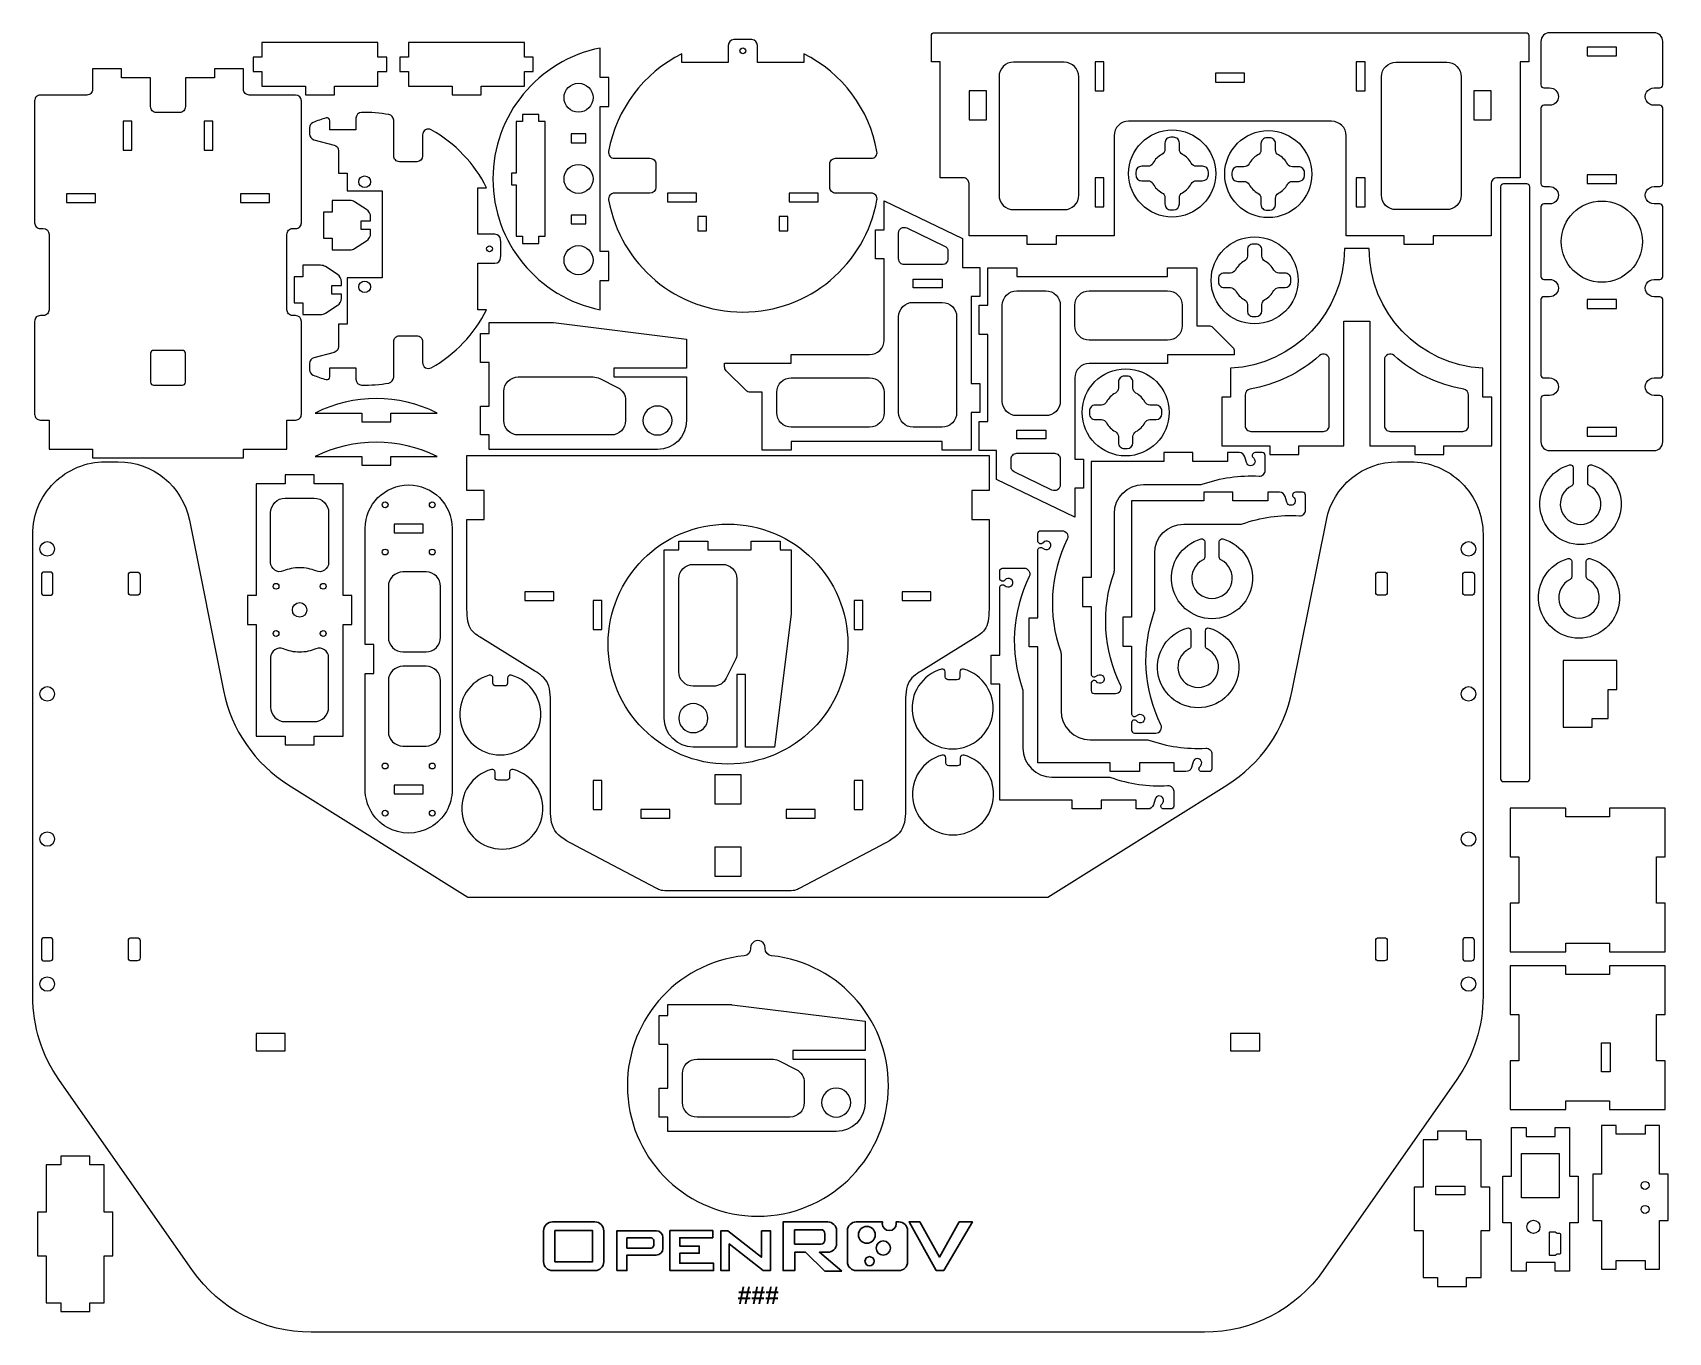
# Model space of a CAD drawing. Header units: inches. Extents: x -11.8 to 10.4, y -8.8 to 8.9.
import ezdxf

# ---------------------------------------------------------------- set-up
doc = ezdxf.new("R2010")
doc.units = ezdxf.units.IN
doc.header["$MEASUREMENT"] = 0
doc.layers.add('Layer 1', color=7, linetype='Continuous')
doc.styles.add('0', font='arialbd.ttf', dxfattribs={"height": 1})

msp = doc.modelspace()

# ---------------------------------------------------------------- texts
at = {"layer": 'Layer 1', "color": 250, "style": '0', "oblique": 0}
msp.add_text('###', height=0.2404, dxfattribs=at).set_placement((-2.237, -8.396))

# ---------------------------------------------------------------- linework, layer by layer
at = {"layer": 'Layer 1', "color": 1, "lineweight": 9}
for points, knots in [([(-8.693, 8.131), (-8.693, 8.131), (-8.693, 8.328), (-8.693, 8.328), (-8.693, 8.328), (-8.693, 8.328), (-8.811, 8.328), (-8.811, 8.328), (-8.811, 8.328), (-8.811, 8.328), (-8.811, 8.525), (-8.811, 8.525), (-8.811, 8.525), (-8.811, 8.525), (-8.693, 8.525), (-8.693, 8.525), (-8.693, 8.525), (-8.693, 8.525), (-8.693, 8.721), (-8.693, 8.721), (-8.693, 8.721), (-8.693, 8.721), (-7.118, 8.721), (-7.118, 8.721), (-7.118, 8.721), (-7.118, 8.721), (-7.118, 8.525), (-7.118, 8.525), (-7.118, 8.525), (-7.118, 8.525), (-7, 8.525), (-7, 8.525), (-7, 8.525), (-7, 8.525), (-7, 8.328), (-7, 8.328), (-7, 8.328), (-7, 8.328), (-7.118, 8.328), (-7.118, 8.328), (-7.118, 8.328), (-7.118, 8.328), (-7.118, 8.131), (-7.118, 8.131), (-7.118, 8.131), (-7.118, 8.131), (-7.709, 8.131), (-7.709, 8.131), (-7.709, 8.131), (-7.709, 8.131), (-7.709, 8.013), (-7.709, 8.013), (-7.709, 8.013), (-7.709, 8.013), (-8.102, 8.013), (-8.102, 8.013), (-8.102, 8.013), (-8.102, 8.013), (-8.102, 8.131), (-8.102, 8.131), (-8.102, 8.131), (-8.102, 8.131), (-8.693, 8.131), (-8.693, 8.131)], [0, 0, 0, 0, 0.058824, 0.058824, 0.058824, 0.058824, 0.117647, 0.117647, 0.117647, 0.117647, 0.176471, 0.176471, 0.176471, 0.176471, 0.235294, 0.235294, 0.235294, 0.235294, 0.294118, 0.294118, 0.294118, 0.294118, 0.352941, 0.352941, 0.352941, 0.352941, 0.411765, 0.411765, 0.411765, 0.411765, 0.470588, 0.470588, 0.470588, 0.470588, 0.529412, 0.529412, 0.529412, 0.529412, 0.588235, 0.588235, 0.588235, 0.588235, 0.647059, 0.647059, 0.647059, 0.647059, 0.705882, 0.705882, 0.705882, 0.705882, 0.764706, 0.764706, 0.764706, 0.764706, 0.823529, 0.823529, 0.823529, 0.823529, 0.882353, 0.882353, 0.882353, 0.882353, 1, 1, 1, 1]), ([(-6.703, 8.131), (-6.703, 8.131), (-6.703, 8.328), (-6.703, 8.328), (-6.703, 8.328), (-6.703, 8.328), (-6.821, 8.328), (-6.821, 8.328), (-6.821, 8.328), (-6.821, 8.328), (-6.821, 8.525), (-6.821, 8.525), (-6.821, 8.525), (-6.821, 8.525), (-6.703, 8.525), (-6.703, 8.525), (-6.703, 8.525), (-6.703, 8.525), (-6.703, 8.721), (-6.703, 8.721), (-6.703, 8.721), (-6.703, 8.721), (-5.128, 8.721), (-5.128, 8.721), (-5.128, 8.721), (-5.128, 8.721), (-5.128, 8.525), (-5.128, 8.525), (-5.128, 8.525), (-5.128, 8.525), (-5.01, 8.525), (-5.01, 8.525), (-5.01, 8.525), (-5.01, 8.525), (-5.01, 8.328), (-5.01, 8.328), (-5.01, 8.328), (-5.01, 8.328), (-5.128, 8.328), (-5.128, 8.328), (-5.128, 8.328), (-5.128, 8.328), (-5.128, 8.131), (-5.128, 8.131), (-5.128, 8.131), (-5.128, 8.131), (-5.719, 8.131), (-5.719, 8.131), (-5.719, 8.131), (-5.719, 8.131), (-5.719, 8.013), (-5.719, 8.013), (-5.719, 8.013), (-5.719, 8.013), (-6.112, 8.013), (-6.112, 8.013), (-6.112, 8.013), (-6.112, 8.013), (-6.112, 8.131), (-6.112, 8.131), (-6.112, 8.131), (-6.112, 8.131), (-6.703, 8.131), (-6.703, 8.131)], [0, 0, 0, 0, 0.058824, 0.058824, 0.058824, 0.058824, 0.117647, 0.117647, 0.117647, 0.117647, 0.176471, 0.176471, 0.176471, 0.176471, 0.235294, 0.235294, 0.235294, 0.235294, 0.294118, 0.294118, 0.294118, 0.294118, 0.352941, 0.352941, 0.352941, 0.352941, 0.411765, 0.411765, 0.411765, 0.411765, 0.470588, 0.470588, 0.470588, 0.470588, 0.529412, 0.529412, 0.529412, 0.529412, 0.588235, 0.588235, 0.588235, 0.588235, 0.647059, 0.647059, 0.647059, 0.647059, 0.705882, 0.705882, 0.705882, 0.705882, 0.764706, 0.764706, 0.764706, 0.764706, 0.823529, 0.823529, 0.823529, 0.823529, 0.882353, 0.882353, 0.882353, 0.882353, 1, 1, 1, 1]), ([(-2.993, 8.452), (-2.993, 8.452), (-2.363, 8.452), (-2.363, 8.452), (-2.363, 8.452), (-2.363, 8.452), (-2.363, 8.682), (-2.363, 8.682), (-2.363, 8.682), (-2.363, 8.724), (-2.331, 8.758), (-2.289, 8.761), (-2.289, 8.761), (-2.207, 8.766), (-2.125, 8.766), (-2.042, 8.761), (-2.042, 8.761), (-2.001, 8.758), (-1.969, 8.724), (-1.969, 8.682), (-1.969, 8.682), (-1.969, 8.682), (-1.969, 8.452), (-1.969, 8.452), (-1.969, 8.452), (-1.969, 8.452), (-1.339, 8.452), (-1.339, 8.452), (-1.339, 8.452), (-1.339, 8.452), (-1.339, 8.57), (-1.339, 8.57), (-1.339, 8.57), (-0.817, 8.309), (-0.449, 7.818), (-0.345, 7.244), (-0.345, 7.244), (-0.341, 7.221), (-0.347, 7.197), (-0.362, 7.179), (-0.362, 7.179), (-0.377, 7.161), (-0.399, 7.151), (-0.422, 7.151), (-0.422, 7.151), (-0.422, 7.151), (-0.906, 7.151), (-0.906, 7.151), (-0.906, 7.151), (-0.927, 7.151), (-0.947, 7.142), (-0.962, 7.128), (-0.962, 7.128), (-0.976, 7.113), (-0.985, 7.093), (-0.985, 7.072), (-0.985, 7.072), (-0.985, 7.072), (-0.985, 6.757), (-0.985, 6.757), (-0.985, 6.757), (-0.985, 6.736), (-0.976, 6.716), (-0.962, 6.701), (-0.962, 6.701), (-0.947, 6.687), (-0.927, 6.678), (-0.906, 6.678), (-0.906, 6.678), (-0.906, 6.678), (-0.422, 6.678), (-0.422, 6.678), (-0.422, 6.678), (-0.399, 6.678), (-0.377, 6.668), (-0.362, 6.65), (-0.362, 6.65), (-0.347, 6.632), (-0.341, 6.609), (-0.345, 6.586), (-0.345, 6.586), (-0.504, 5.705), (-1.271, 5.064), (-2.166, 5.064), (-2.166, 5.064), (-3.061, 5.064), (-3.828, 5.705), (-3.987, 6.586), (-3.987, 6.586), (-3.991, 6.609), (-3.985, 6.632), (-3.97, 6.65), (-3.97, 6.65), (-3.955, 6.668), (-3.933, 6.678), (-3.909, 6.678), (-3.909, 6.678), (-3.909, 6.678), (-3.426, 6.678), (-3.426, 6.678), (-3.426, 6.678), (-3.382, 6.678), (-3.347, 6.714), (-3.347, 6.757), (-3.347, 6.757), (-3.347, 6.757), (-3.347, 7.072), (-3.347, 7.072), (-3.347, 7.072), (-3.347, 7.093), (-3.355, 7.113), (-3.37, 7.128), (-3.37, 7.128), (-3.385, 7.142), (-3.405, 7.151), (-3.426, 7.151), (-3.426, 7.151), (-3.426, 7.151), (-3.909, 7.151), (-3.909, 7.151), (-3.909, 7.151), (-3.933, 7.151), (-3.955, 7.161), (-3.97, 7.179), (-3.97, 7.179), (-3.985, 7.197), (-3.991, 7.221), (-3.987, 7.244), (-3.987, 7.244), (-3.883, 7.818), (-3.515, 8.309), (-2.993, 8.57), (-2.993, 8.57), (-2.993, 8.57), (-2.993, 8.452), (-2.993, 8.452)], [0, 0, 0, 0, 0.028571, 0.028571, 0.028571, 0.028571, 0.057143, 0.057143, 0.057143, 0.057143, 0.085714, 0.085714, 0.085714, 0.085714, 0.114286, 0.114286, 0.114286, 0.114286, 0.142857, 0.142857, 0.142857, 0.142857, 0.171429, 0.171429, 0.171429, 0.171429, 0.2, 0.2, 0.2, 0.2, 0.228571, 0.228571, 0.228571, 0.228571, 0.257143, 0.257143, 0.257143, 0.257143, 0.285714, 0.285714, 0.285714, 0.285714, 0.314286, 0.314286, 0.314286, 0.314286, 0.342857, 0.342857, 0.342857, 0.342857, 0.371429, 0.371429, 0.371429, 0.371429, 0.4, 0.4, 0.4, 0.4, 0.428571, 0.428571, 0.428571, 0.428571, 0.457143, 0.457143, 0.457143, 0.457143, 0.485714, 0.485714, 0.485714, 0.485714, 0.514286, 0.514286, 0.514286, 0.514286, 0.542857, 0.542857, 0.542857, 0.542857, 0.571429, 0.571429, 0.571429, 0.571429, 0.6, 0.6, 0.6, 0.6, 0.628571, 0.628571, 0.628571, 0.628571, 0.657143, 0.657143, 0.657143, 0.657143, 0.685714, 0.685714, 0.685714, 0.685714, 0.714286, 0.714286, 0.714286, 0.714286, 0.742857, 0.742857, 0.742857, 0.742857, 0.771429, 0.771429, 0.771429, 0.771429, 0.8, 0.8, 0.8, 0.8, 0.828571, 0.828571, 0.828571, 0.828571, 0.857143, 0.857143, 0.857143, 0.857143, 0.885714, 0.885714, 0.885714, 0.885714, 0.914286, 0.914286, 0.914286, 0.914286, 0.942857, 0.942857, 0.942857, 0.942857, 1, 1, 1, 1]), ([(3.07, 7.654), (3.07, 7.654), (5.826, 7.654), (5.826, 7.654), (5.826, 7.654), (5.935, 7.654), (6.023, 7.566), (6.023, 7.457), (6.023, 7.457), (6.023, 7.457), (6.023, 6.099), (6.023, 6.099), (6.023, 6.099), (6.023, 6.099), (6.81, 6.099), (6.81, 6.099), (6.81, 6.099), (6.81, 6.099), (6.81, 5.981), (6.81, 5.981), (6.81, 5.981), (6.81, 5.981), (7.204, 5.981), (7.204, 5.981), (7.204, 5.981), (7.204, 5.981), (7.204, 6.099), (7.204, 6.099), (7.204, 6.099), (7.204, 6.099), (7.991, 6.099), (7.991, 6.099), (7.991, 6.099), (7.991, 6.099), (7.991, 6.808), (7.991, 6.808), (7.991, 6.808), (7.991, 6.851), (8.026, 6.886), (8.07, 6.886), (8.07, 6.886), (8.07, 6.886), (8.385, 6.886), (8.385, 6.886), (8.385, 6.886), (8.385, 6.886), (8.385, 8.461), (8.385, 8.461), (8.385, 8.461), (8.385, 8.461), (8.503, 8.461), (8.503, 8.461), (8.503, 8.461), (8.503, 8.461), (8.503, 8.815), (8.503, 8.815), (8.503, 8.815), (8.503, 8.826), (8.499, 8.836), (8.491, 8.843), (8.491, 8.843), (8.484, 8.851), (8.474, 8.855), (8.464, 8.855), (8.464, 8.855), (8.464, 8.855), (0.432, 8.855), (0.432, 8.855), (0.432, 8.855), (0.41, 8.855), (0.393, 8.837), (0.393, 8.815), (0.393, 8.815), (0.393, 8.815), (0.393, 8.461), (0.393, 8.461), (0.393, 8.461), (0.393, 8.461), (0.511, 8.461), (0.511, 8.461), (0.511, 8.461), (0.511, 8.461), (0.511, 6.886), (0.511, 6.886), (0.511, 6.886), (0.511, 6.886), (0.826, 6.886), (0.826, 6.886), (0.826, 6.886), (0.847, 6.886), (0.867, 6.878), (0.881, 6.863), (0.881, 6.863), (0.896, 6.849), (0.905, 6.829), (0.905, 6.808), (0.905, 6.808), (0.905, 6.808), (0.905, 6.099), (0.905, 6.099), (0.905, 6.099), (0.905, 6.099), (1.692, 6.099), (1.692, 6.099), (1.692, 6.099), (1.692, 6.099), (1.692, 5.981), (1.692, 5.981), (1.692, 5.981), (1.692, 5.981), (2.086, 5.981), (2.086, 5.981), (2.086, 5.981), (2.086, 5.981), (2.086, 6.099), (2.086, 6.099), (2.086, 6.099), (2.086, 6.099), (2.873, 6.099), (2.873, 6.099), (2.873, 6.099), (2.873, 6.099), (2.873, 7.457), (2.873, 7.457), (2.873, 7.457), (2.873, 7.51), (2.894, 7.56), (2.931, 7.597), (2.931, 7.597), (2.968, 7.634), (3.018, 7.654), (3.07, 7.654)], [0, 0, 0, 0, 0.029412, 0.029412, 0.029412, 0.029412, 0.058824, 0.058824, 0.058824, 0.058824, 0.088235, 0.088235, 0.088235, 0.088235, 0.117647, 0.117647, 0.117647, 0.117647, 0.147059, 0.147059, 0.147059, 0.147059, 0.176471, 0.176471, 0.176471, 0.176471, 0.205882, 0.205882, 0.205882, 0.205882, 0.235294, 0.235294, 0.235294, 0.235294, 0.264706, 0.264706, 0.264706, 0.264706, 0.294118, 0.294118, 0.294118, 0.294118, 0.323529, 0.323529, 0.323529, 0.323529, 0.352941, 0.352941, 0.352941, 0.352941, 0.382353, 0.382353, 0.382353, 0.382353, 0.411765, 0.411765, 0.411765, 0.411765, 0.441176, 0.441176, 0.441176, 0.441176, 0.470588, 0.470588, 0.470588, 0.470588, 0.5, 0.5, 0.5, 0.5, 0.529412, 0.529412, 0.529412, 0.529412, 0.558824, 0.558824, 0.558824, 0.558824, 0.588235, 0.588235, 0.588235, 0.588235, 0.617647, 0.617647, 0.617647, 0.617647, 0.647059, 0.647059, 0.647059, 0.647059, 0.676471, 0.676471, 0.676471, 0.676471, 0.705882, 0.705882, 0.705882, 0.705882, 0.735294, 0.735294, 0.735294, 0.735294, 0.764706, 0.764706, 0.764706, 0.764706, 0.794118, 0.794118, 0.794118, 0.794118, 0.823529, 0.823529, 0.823529, 0.823529, 0.852941, 0.852941, 0.852941, 0.852941, 0.882353, 0.882353, 0.882353, 0.882353, 0.911765, 0.911765, 0.911765, 0.911765, 0.941176, 0.941176, 0.941176, 0.941176, 1, 1, 1, 1]), ([(8.785, 3.933), (8.85, 3.933), (8.903, 3.986), (8.903, 4.051), (8.903, 4.051), (8.903, 4.117), (8.85, 4.17), (8.785, 4.17), (8.785, 4.17), (8.785, 4.17), (8.706, 4.17), (8.706, 4.17), (8.706, 4.17), (8.695, 4.17), (8.685, 4.174), (8.678, 4.181), (8.678, 4.181), (8.671, 4.189), (8.666, 4.199), (8.666, 4.209), (8.666, 4.209), (8.666, 4.209), (8.666, 5.233), (8.666, 5.233), (8.666, 5.233), (8.666, 5.243), (8.671, 5.253), (8.678, 5.26), (8.678, 5.26), (8.685, 5.268), (8.695, 5.272), (8.706, 5.272), (8.706, 5.272), (8.706, 5.272), (8.785, 5.272), (8.785, 5.272), (8.785, 5.272), (8.85, 5.272), (8.903, 5.325), (8.903, 5.39), (8.903, 5.39), (8.903, 5.455), (8.85, 5.508), (8.785, 5.508), (8.785, 5.508), (8.785, 5.508), (8.706, 5.508), (8.706, 5.508), (8.706, 5.508), (8.695, 5.508), (8.685, 5.512), (8.678, 5.52), (8.678, 5.52), (8.671, 5.527), (8.666, 5.537), (8.666, 5.548), (8.666, 5.548), (8.666, 5.548), (8.666, 6.492), (8.666, 6.492), (8.666, 6.492), (8.666, 6.503), (8.671, 6.513), (8.678, 6.52), (8.678, 6.52), (8.685, 6.528), (8.695, 6.532), (8.706, 6.532), (8.706, 6.532), (8.706, 6.532), (8.785, 6.532), (8.785, 6.532), (8.785, 6.532), (8.85, 6.532), (8.903, 6.585), (8.903, 6.65), (8.903, 6.65), (8.903, 6.715), (8.85, 6.768), (8.785, 6.768), (8.785, 6.768), (8.785, 6.768), (8.706, 6.768), (8.706, 6.768), (8.706, 6.768), (8.695, 6.768), (8.685, 6.772), (8.678, 6.78), (8.678, 6.78), (8.671, 6.787), (8.666, 6.797), (8.666, 6.807), (8.666, 6.807), (8.666, 6.807), (8.666, 7.831), (8.666, 7.831), (8.666, 7.831), (8.666, 7.841), (8.671, 7.851), (8.678, 7.859), (8.678, 7.859), (8.685, 7.866), (8.695, 7.87), (8.706, 7.87), (8.706, 7.87), (8.706, 7.87), (8.785, 7.87), (8.785, 7.87), (8.785, 7.87), (8.85, 7.87), (8.903, 7.923), (8.903, 7.988), (8.903, 7.988), (8.903, 8.054), (8.85, 8.107), (8.785, 8.107), (8.785, 8.107), (8.785, 8.107), (8.706, 8.107), (8.706, 8.107), (8.706, 8.107), (8.695, 8.107), (8.685, 8.111), (8.678, 8.118), (8.678, 8.118), (8.671, 8.126), (8.666, 8.136), (8.666, 8.146), (8.666, 8.146), (8.666, 8.146), (8.666, 8.737), (8.666, 8.737), (8.666, 8.737), (8.666, 8.768), (8.679, 8.798), (8.701, 8.82), (8.701, 8.82), (8.723, 8.842), (8.753, 8.855), (8.785, 8.855), (8.785, 8.855), (8.785, 8.855), (10.202, 8.855), (10.202, 8.855), (10.202, 8.855), (10.267, 8.855), (10.32, 8.802), (10.32, 8.737), (10.32, 8.737), (10.32, 8.737), (10.32, 8.146), (10.32, 8.146), (10.32, 8.146), (10.32, 8.136), (10.316, 8.126), (10.308, 8.118), (10.308, 8.118), (10.301, 8.111), (10.291, 8.107), (10.281, 8.107), (10.281, 8.107), (10.281, 8.107), (10.202, 8.107), (10.202, 8.107), (10.202, 8.107), (10.16, 8.107), (10.121, 8.084), (10.1, 8.048), (10.1, 8.048), (10.078, 8.011), (10.078, 7.966), (10.1, 7.929), (10.1, 7.929), (10.121, 7.893), (10.16, 7.87), (10.202, 7.87), (10.202, 7.87), (10.202, 7.87), (10.281, 7.87), (10.281, 7.87), (10.281, 7.87), (10.302, 7.87), (10.32, 7.853), (10.32, 7.831), (10.32, 7.831), (10.32, 7.831), (10.32, 6.807), (10.32, 6.807), (10.32, 6.807), (10.32, 6.797), (10.316, 6.787), (10.308, 6.78), (10.308, 6.78), (10.301, 6.772), (10.291, 6.768), (10.281, 6.768), (10.281, 6.768), (10.281, 6.768), (10.202, 6.768), (10.202, 6.768), (10.202, 6.768), (10.16, 6.768), (10.121, 6.746), (10.1, 6.709), (10.1, 6.709), (10.078, 6.672), (10.078, 6.627), (10.1, 6.591), (10.1, 6.591), (10.121, 6.554), (10.16, 6.532), (10.202, 6.532), (10.202, 6.532), (10.202, 6.532), (10.281, 6.532), (10.281, 6.532), (10.281, 6.532), (10.302, 6.532), (10.32, 6.514), (10.32, 6.492), (10.32, 6.492), (10.32, 6.492), (10.32, 5.548), (10.32, 5.548), (10.32, 5.548), (10.32, 5.537), (10.316, 5.527), (10.308, 5.52), (10.308, 5.52), (10.301, 5.512), (10.291, 5.508), (10.281, 5.508), (10.281, 5.508), (10.281, 5.508), (10.202, 5.508), (10.202, 5.508), (10.202, 5.508), (10.16, 5.508), (10.121, 5.486), (10.1, 5.449), (10.1, 5.449), (10.078, 5.413), (10.078, 5.368), (10.1, 5.331), (10.1, 5.331), (10.121, 5.294), (10.16, 5.272), (10.202, 5.272), (10.202, 5.272), (10.202, 5.272), (10.281, 5.272), (10.281, 5.272), (10.281, 5.272), (10.302, 5.272), (10.32, 5.254), (10.32, 5.233), (10.32, 5.233), (10.32, 5.233), (10.32, 4.209), (10.32, 4.209), (10.32, 4.209), (10.32, 4.199), (10.316, 4.189), (10.308, 4.181), (10.308, 4.181), (10.301, 4.174), (10.291, 4.17), (10.281, 4.17), (10.281, 4.17), (10.281, 4.17), (10.202, 4.17), (10.202, 4.17), (10.202, 4.17), (10.16, 4.17), (10.121, 4.147), (10.1, 4.111), (10.1, 4.111), (10.078, 4.074), (10.078, 4.029), (10.1, 3.992), (10.1, 3.992), (10.121, 3.956), (10.16, 3.933), (10.202, 3.933), (10.202, 3.933), (10.202, 3.933), (10.281, 3.933), (10.281, 3.933), (10.281, 3.933), (10.302, 3.933), (10.32, 3.916), (10.32, 3.894), (10.32, 3.894), (10.32, 3.894), (10.32, 3.303), (10.32, 3.303), (10.32, 3.303), (10.32, 3.272), (10.308, 3.242), (10.285, 3.22), (10.285, 3.22), (10.263, 3.198), (10.233, 3.185), (10.202, 3.185), (10.202, 3.185), (10.202, 3.185), (8.785, 3.185), (8.785, 3.185), (8.785, 3.185), (8.753, 3.185), (8.723, 3.198), (8.701, 3.22), (8.701, 3.22), (8.679, 3.242), (8.666, 3.272), (8.666, 3.303), (8.666, 3.303), (8.666, 3.303), (8.666, 3.894), (8.666, 3.894), (8.666, 3.894), (8.666, 3.904), (8.671, 3.914), (8.678, 3.922), (8.678, 3.922), (8.685, 3.929), (8.695, 3.933), (8.706, 3.933), (8.706, 3.933), (8.706, 3.933), (8.785, 3.933), (8.785, 3.933)], [0, 0, 0, 0, 0.011905, 0.011905, 0.011905, 0.011905, 0.02381, 0.02381, 0.02381, 0.02381, 0.035714, 0.035714, 0.035714, 0.035714, 0.047619, 0.047619, 0.047619, 0.047619, 0.059524, 0.059524, 0.059524, 0.059524, 0.071429, 0.071429, 0.071429, 0.071429, 0.083333, 0.083333, 0.083333, 0.083333, 0.095238, 0.095238, 0.095238, 0.095238, 0.107143, 0.107143, 0.107143, 0.107143, 0.119048, 0.119048, 0.119048, 0.119048, 0.130952, 0.130952, 0.130952, 0.130952, 0.142857, 0.142857, 0.142857, 0.142857, 0.154762, 0.154762, 0.154762, 0.154762, 0.166667, 0.166667, 0.166667, 0.166667, 0.178571, 0.178571, 0.178571, 0.178571, 0.190476, 0.190476, 0.190476, 0.190476, 0.202381, 0.202381, 0.202381, 0.202381, 0.214286, 0.214286, 0.214286, 0.214286, 0.22619, 0.22619, 0.22619, 0.22619, 0.238095, 0.238095, 0.238095, 0.238095, 0.25, 0.25, 0.25, 0.25, 0.261905, 0.261905, 0.261905, 0.261905, 0.27381, 0.27381, 0.27381, 0.27381, 0.285714, 0.285714, 0.285714, 0.285714, 0.297619, 0.297619, 0.297619, 0.297619, 0.309524, 0.309524, 0.309524, 0.309524, 0.321429, 0.321429, 0.321429, 0.321429, 0.333333, 0.333333, 0.333333, 0.333333, 0.345238, 0.345238, 0.345238, 0.345238, 0.357143, 0.357143, 0.357143, 0.357143, 0.369048, 0.369048, 0.369048, 0.369048, 0.380952, 0.380952, 0.380952, 0.380952, 0.392857, 0.392857, 0.392857, 0.392857, 0.404762, 0.404762, 0.404762, 0.404762, 0.416667, 0.416667, 0.416667, 0.416667, 0.428571, 0.428571, 0.428571, 0.428571, 0.440476, 0.440476, 0.440476, 0.440476, 0.452381, 0.452381, 0.452381, 0.452381, 0.464286, 0.464286, 0.464286, 0.464286, 0.47619, 0.47619, 0.47619, 0.47619, 0.488095, 0.488095, 0.488095, 0.488095, 0.5, 0.5, 0.5, 0.5, 0.511905, 0.511905, 0.511905, 0.511905, 0.52381, 0.52381, 0.52381, 0.52381, 0.535714, 0.535714, 0.535714, 0.535714, 0.547619, 0.547619, 0.547619, 0.547619, 0.559524, 0.559524, 0.559524, 0.559524, 0.571429, 0.571429, 0.571429, 0.571429, 0.583333, 0.583333, 0.583333, 0.583333, 0.595238, 0.595238, 0.595238, 0.595238, 0.607143, 0.607143, 0.607143, 0.607143, 0.619048, 0.619048, 0.619048, 0.619048, 0.630952, 0.630952, 0.630952, 0.630952, 0.642857, 0.642857, 0.642857, 0.642857, 0.654762, 0.654762, 0.654762, 0.654762, 0.666667, 0.666667, 0.666667, 0.666667, 0.678571, 0.678571, 0.678571, 0.678571, 0.690476, 0.690476, 0.690476, 0.690476, 0.702381, 0.702381, 0.702381, 0.702381, 0.714286, 0.714286, 0.714286, 0.714286, 0.72619, 0.72619, 0.72619, 0.72619, 0.738095, 0.738095, 0.738095, 0.738095, 0.75, 0.75, 0.75, 0.75, 0.761905, 0.761905, 0.761905, 0.761905, 0.77381, 0.77381, 0.77381, 0.77381, 0.785714, 0.785714, 0.785714, 0.785714, 0.797619, 0.797619, 0.797619, 0.797619, 0.809524, 0.809524, 0.809524, 0.809524, 0.821429, 0.821429, 0.821429, 0.821429, 0.833333, 0.833333, 0.833333, 0.833333, 0.845238, 0.845238, 0.845238, 0.845238, 0.857143, 0.857143, 0.857143, 0.857143, 0.869048, 0.869048, 0.869048, 0.869048, 0.880952, 0.880952, 0.880952, 0.880952, 0.892857, 0.892857, 0.892857, 0.892857, 0.904762, 0.904762, 0.904762, 0.904762, 0.916667, 0.916667, 0.916667, 0.916667, 0.928571, 0.928571, 0.928571, 0.928571, 0.940476, 0.940476, 0.940476, 0.940476, 0.952381, 0.952381, 0.952381, 0.952381, 0.964286, 0.964286, 0.964286, 0.964286, 0.97619, 0.97619, 0.97619, 0.97619, 1, 1, 1, 1]), ([(-4.101, 8.249), (-4.101, 8.249), (-3.983, 8.249), (-3.983, 8.249), (-3.983, 8.249), (-3.983, 8.249), (-3.983, 7.855), (-3.983, 7.855), (-3.983, 7.855), (-3.983, 7.855), (-4.101, 7.855), (-4.101, 7.855), (-4.101, 7.855), (-4.101, 7.855), (-4.101, 5.887), (-4.101, 5.887), (-4.101, 5.887), (-4.101, 5.887), (-3.983, 5.887), (-3.983, 5.887), (-3.983, 5.887), (-3.983, 5.887), (-3.983, 5.493), (-3.983, 5.493), (-3.983, 5.493), (-3.983, 5.493), (-4.101, 5.493), (-4.101, 5.493), (-4.101, 5.493), (-4.101, 5.493), (-4.101, 5.095), (-4.101, 5.095), (-4.101, 5.095), (-4.948, 5.264), (-5.558, 6.008), (-5.558, 6.871), (-5.558, 6.871), (-5.558, 7.735), (-4.948, 8.478), (-4.101, 8.647), (-4.101, 8.647), (-4.101, 8.647), (-4.101, 8.249), (-4.101, 8.249)], [0, 0, 0, 0, 0.083333, 0.083333, 0.083333, 0.083333, 0.166667, 0.166667, 0.166667, 0.166667, 0.25, 0.25, 0.25, 0.25, 0.333333, 0.333333, 0.333333, 0.333333, 0.416667, 0.416667, 0.416667, 0.416667, 0.5, 0.5, 0.5, 0.5, 0.583333, 0.583333, 0.583333, 0.583333, 0.666667, 0.666667, 0.666667, 0.666667, 0.75, 0.75, 0.75, 0.75, 0.833333, 0.833333, 0.833333, 0.833333, 1, 1, 1, 1]), ([(-2.126, 8.609), (-2.126, 8.631), (-2.144, 8.649), (-2.166, 8.649), (-2.166, 8.649), (-2.188, 8.649), (-2.205, 8.631), (-2.205, 8.609), (-2.205, 8.609), (-2.205, 8.588), (-2.188, 8.57), (-2.166, 8.57), (-2.166, 8.57), (-2.144, 8.57), (-2.126, 8.588), (-2.126, 8.609)], [0, 0, 0, 0, 0.2, 0.2, 0.2, 0.2, 0.4, 0.4, 0.4, 0.4, 0.6, 0.6, 0.6, 0.6, 1, 1, 1, 1]), ([(2.197, 8.455), (2.306, 8.455), (2.394, 8.366), (2.394, 8.258), (2.394, 8.258), (2.394, 8.258), (2.394, 6.651), (2.394, 6.651), (2.394, 6.651), (2.394, 6.599), (2.373, 6.549), (2.336, 6.512), (2.336, 6.512), (2.299, 6.475), (2.249, 6.454), (2.197, 6.454), (2.197, 6.454), (2.197, 6.454), (1.508, 6.454), (1.508, 6.454), (1.508, 6.454), (1.456, 6.454), (1.406, 6.475), (1.369, 6.512), (1.369, 6.512), (1.332, 6.549), (1.311, 6.599), (1.311, 6.651), (1.311, 6.651), (1.311, 6.651), (1.311, 8.258), (1.311, 8.258), (1.311, 8.258), (1.311, 8.31), (1.332, 8.36), (1.369, 8.397), (1.369, 8.397), (1.406, 8.434), (1.456, 8.455), (1.508, 8.455), (1.508, 8.455), (1.508, 8.455), (2.197, 8.455), (2.197, 8.455)], [0, 0, 0, 0, 0.083333, 0.083333, 0.083333, 0.083333, 0.166667, 0.166667, 0.166667, 0.166667, 0.25, 0.25, 0.25, 0.25, 0.333333, 0.333333, 0.333333, 0.333333, 0.416667, 0.416667, 0.416667, 0.416667, 0.5, 0.5, 0.5, 0.5, 0.583333, 0.583333, 0.583333, 0.583333, 0.666667, 0.666667, 0.666667, 0.666667, 0.75, 0.75, 0.75, 0.75, 0.833333, 0.833333, 0.833333, 0.833333, 1, 1, 1, 1]), ([(2.617, 8.461), (2.617, 8.461), (2.735, 8.461), (2.735, 8.461), (2.735, 8.461), (2.735, 8.461), (2.735, 8.067), (2.735, 8.067), (2.735, 8.067), (2.735, 8.067), (2.617, 8.067), (2.617, 8.067), (2.617, 8.067), (2.617, 8.067), (2.617, 8.461), (2.617, 8.461)], [0, 0, 0, 0, 0.2, 0.2, 0.2, 0.2, 0.4, 0.4, 0.4, 0.4, 0.6, 0.6, 0.6, 0.6, 1, 1, 1, 1]), ([(6.16, 8.461), (6.16, 8.461), (6.279, 8.461), (6.279, 8.461), (6.279, 8.461), (6.279, 8.461), (6.279, 8.067), (6.279, 8.067), (6.279, 8.067), (6.279, 8.067), (6.16, 8.067), (6.16, 8.067), (6.16, 8.067), (6.16, 8.067), (6.16, 8.461), (6.16, 8.461)], [0, 0, 0, 0, 0.2, 0.2, 0.2, 0.2, 0.4, 0.4, 0.4, 0.4, 0.6, 0.6, 0.6, 0.6, 1, 1, 1, 1]), ([(6.699, 8.455), (6.59, 8.455), (6.502, 8.366), (6.502, 8.258), (6.502, 8.258), (6.502, 8.258), (6.502, 6.651), (6.502, 6.651), (6.502, 6.651), (6.502, 6.599), (6.523, 6.549), (6.559, 6.512), (6.559, 6.512), (6.596, 6.475), (6.646, 6.454), (6.699, 6.454), (6.699, 6.454), (6.699, 6.454), (7.388, 6.454), (7.388, 6.454), (7.388, 6.454), (7.44, 6.454), (7.49, 6.475), (7.527, 6.512), (7.527, 6.512), (7.564, 6.549), (7.584, 6.599), (7.584, 6.651), (7.584, 6.651), (7.584, 6.651), (7.584, 8.258), (7.584, 8.258), (7.584, 8.258), (7.584, 8.31), (7.564, 8.36), (7.527, 8.397), (7.527, 8.397), (7.49, 8.434), (7.44, 8.455), (7.388, 8.455), (7.388, 8.455), (7.388, 8.455), (6.699, 8.455), (6.699, 8.455)], [0, 0, 0, 0, 0.083333, 0.083333, 0.083333, 0.083333, 0.166667, 0.166667, 0.166667, 0.166667, 0.25, 0.25, 0.25, 0.25, 0.333333, 0.333333, 0.333333, 0.333333, 0.416667, 0.416667, 0.416667, 0.416667, 0.5, 0.5, 0.5, 0.5, 0.583333, 0.583333, 0.583333, 0.583333, 0.666667, 0.666667, 0.666667, 0.666667, 0.75, 0.75, 0.75, 0.75, 0.833333, 0.833333, 0.833333, 0.833333, 1, 1, 1, 1]), ([(9.296, 8.54), (9.296, 8.54), (9.296, 8.658), (9.296, 8.658), (9.296, 8.658), (9.296, 8.658), (9.69, 8.658), (9.69, 8.658), (9.69, 8.658), (9.69, 8.658), (9.69, 8.54), (9.69, 8.54), (9.69, 8.54), (9.69, 8.54), (9.296, 8.54), (9.296, 8.54)], [0, 0, 0, 0, 0.2, 0.2, 0.2, 0.2, 0.4, 0.4, 0.4, 0.4, 0.6, 0.6, 0.6, 0.6, 1, 1, 1, 1]), ([(-8.236, 5.017), (-8.192, 5.017), (-8.157, 4.982), (-8.157, 4.938), (-8.157, 4.938), (-8.157, 4.938), (-8.157, 3.679), (-8.157, 3.679), (-8.157, 3.679), (-8.157, 3.658), (-8.165, 3.638), (-8.18, 3.623), (-8.18, 3.623), (-8.195, 3.608), (-8.215, 3.6), (-8.236, 3.6), (-8.236, 3.6), (-8.236, 3.6), (-8.354, 3.6), (-8.354, 3.6), (-8.354, 3.6), (-8.354, 3.6), (-8.354, 3.206), (-8.354, 3.206), (-8.354, 3.206), (-8.354, 3.206), (-8.944, 3.206), (-8.944, 3.206), (-8.944, 3.206), (-8.944, 3.206), (-8.944, 3.088), (-8.944, 3.088), (-8.944, 3.088), (-8.944, 3.088), (-10.992, 3.088), (-10.992, 3.088), (-10.992, 3.088), (-10.992, 3.088), (-10.992, 3.206), (-10.992, 3.206), (-10.992, 3.206), (-10.992, 3.206), (-11.582, 3.206), (-11.582, 3.206), (-11.582, 3.206), (-11.582, 3.206), (-11.582, 3.6), (-11.582, 3.6), (-11.582, 3.6), (-11.582, 3.6), (-11.7, 3.6), (-11.7, 3.6), (-11.7, 3.6), (-11.721, 3.6), (-11.741, 3.608), (-11.756, 3.623), (-11.756, 3.623), (-11.771, 3.638), (-11.779, 3.658), (-11.779, 3.679), (-11.779, 3.679), (-11.779, 3.679), (-11.779, 4.938), (-11.779, 4.938), (-11.779, 4.938), (-11.779, 4.959), (-11.771, 4.979), (-11.756, 4.994), (-11.756, 4.994), (-11.741, 5.009), (-11.721, 5.017), (-11.7, 5.017), (-11.7, 5.017), (-11.7, 5.017), (-11.661, 5.017), (-11.661, 5.017), (-11.661, 5.017), (-11.64, 5.017), (-11.62, 5.025), (-11.605, 5.04), (-11.605, 5.04), (-11.59, 5.055), (-11.582, 5.075), (-11.582, 5.096), (-11.582, 5.096), (-11.582, 5.096), (-11.582, 6.119), (-11.582, 6.119), (-11.582, 6.119), (-11.582, 6.163), (-11.617, 6.198), (-11.661, 6.198), (-11.661, 6.198), (-11.661, 6.198), (-11.7, 6.198), (-11.7, 6.198), (-11.7, 6.198), (-11.721, 6.198), (-11.741, 6.207), (-11.756, 6.221), (-11.756, 6.221), (-11.771, 6.236), (-11.779, 6.256), (-11.779, 6.277), (-11.779, 6.277), (-11.779, 6.277), (-11.779, 7.931), (-11.779, 7.931), (-11.779, 7.931), (-11.779, 7.951), (-11.771, 7.971), (-11.756, 7.986), (-11.756, 7.986), (-11.741, 8.001), (-11.721, 8.009), (-11.7, 8.009), (-11.7, 8.009), (-11.7, 8.009), (-11.07, 8.009), (-11.07, 8.009), (-11.07, 8.009), (-11.049, 8.009), (-11.029, 8.018), (-11.015, 8.032), (-11.015, 8.032), (-11, 8.047), (-10.992, 8.067), (-10.992, 8.088), (-10.992, 8.088), (-10.992, 8.088), (-10.992, 8.364), (-10.992, 8.364), (-10.992, 8.364), (-10.992, 8.364), (-10.598, 8.364), (-10.598, 8.364), (-10.598, 8.364), (-10.598, 8.364), (-10.598, 8.245), (-10.598, 8.245), (-10.598, 8.245), (-10.598, 8.245), (-10.204, 8.245), (-10.204, 8.245), (-10.204, 8.245), (-10.204, 8.245), (-10.204, 7.852), (-10.204, 7.852), (-10.204, 7.852), (-10.204, 7.831), (-10.196, 7.811), (-10.181, 7.796), (-10.181, 7.796), (-10.166, 7.781), (-10.146, 7.773), (-10.125, 7.773), (-10.125, 7.773), (-10.125, 7.773), (-9.81, 7.773), (-9.81, 7.773), (-9.81, 7.773), (-9.79, 7.773), (-9.77, 7.781), (-9.755, 7.796), (-9.755, 7.796), (-9.74, 7.811), (-9.732, 7.831), (-9.732, 7.852), (-9.732, 7.852), (-9.732, 7.852), (-9.732, 8.245), (-9.732, 8.245), (-9.732, 8.245), (-9.732, 8.245), (-9.338, 8.245), (-9.338, 8.245), (-9.338, 8.245), (-9.338, 8.245), (-9.338, 8.364), (-9.338, 8.364), (-9.338, 8.364), (-9.338, 8.364), (-8.944, 8.364), (-8.944, 8.364), (-8.944, 8.364), (-8.944, 8.364), (-8.944, 8.088), (-8.944, 8.088), (-8.944, 8.088), (-8.944, 8.067), (-8.936, 8.047), (-8.921, 8.032), (-8.921, 8.032), (-8.907, 8.018), (-8.886, 8.009), (-8.866, 8.009), (-8.866, 8.009), (-8.866, 8.009), (-8.236, 8.009), (-8.236, 8.009), (-8.236, 8.009), (-8.192, 8.009), (-8.157, 7.974), (-8.157, 7.931), (-8.157, 7.931), (-8.157, 7.931), (-8.157, 6.277), (-8.157, 6.277), (-8.157, 6.277), (-8.157, 6.256), (-8.165, 6.236), (-8.18, 6.221), (-8.18, 6.221), (-8.195, 6.207), (-8.215, 6.198), (-8.236, 6.198), (-8.236, 6.198), (-8.236, 6.198), (-8.275, 6.198), (-8.275, 6.198), (-8.275, 6.198), (-8.296, 6.198), (-8.316, 6.19), (-8.331, 6.175), (-8.331, 6.175), (-8.346, 6.16), (-8.354, 6.14), (-8.354, 6.119), (-8.354, 6.119), (-8.354, 6.119), (-8.354, 5.096), (-8.354, 5.096), (-8.354, 5.096), (-8.354, 5.075), (-8.346, 5.055), (-8.331, 5.04), (-8.331, 5.04), (-8.316, 5.025), (-8.296, 5.017), (-8.275, 5.017), (-8.275, 5.017), (-8.275, 5.017), (-8.236, 5.017), (-8.236, 5.017)], [0, 0, 0, 0, 0.016129, 0.016129, 0.016129, 0.016129, 0.032258, 0.032258, 0.032258, 0.032258, 0.048387, 0.048387, 0.048387, 0.048387, 0.064516, 0.064516, 0.064516, 0.064516, 0.080645, 0.080645, 0.080645, 0.080645, 0.096774, 0.096774, 0.096774, 0.096774, 0.112903, 0.112903, 0.112903, 0.112903, 0.129032, 0.129032, 0.129032, 0.129032, 0.145161, 0.145161, 0.145161, 0.145161, 0.16129, 0.16129, 0.16129, 0.16129, 0.177419, 0.177419, 0.177419, 0.177419, 0.193548, 0.193548, 0.193548, 0.193548, 0.209677, 0.209677, 0.209677, 0.209677, 0.225806, 0.225806, 0.225806, 0.225806, 0.241935, 0.241935, 0.241935, 0.241935, 0.258065, 0.258065, 0.258065, 0.258065, 0.274194, 0.274194, 0.274194, 0.274194, 0.290323, 0.290323, 0.290323, 0.290323, 0.306452, 0.306452, 0.306452, 0.306452, 0.322581, 0.322581, 0.322581, 0.322581, 0.33871, 0.33871, 0.33871, 0.33871, 0.354839, 0.354839, 0.354839, 0.354839, 0.370968, 0.370968, 0.370968, 0.370968, 0.387097, 0.387097, 0.387097, 0.387097, 0.403226, 0.403226, 0.403226, 0.403226, 0.419355, 0.419355, 0.419355, 0.419355, 0.435484, 0.435484, 0.435484, 0.435484, 0.451613, 0.451613, 0.451613, 0.451613, 0.467742, 0.467742, 0.467742, 0.467742, 0.483871, 0.483871, 0.483871, 0.483871, 0.5, 0.5, 0.5, 0.5, 0.516129, 0.516129, 0.516129, 0.516129, 0.532258, 0.532258, 0.532258, 0.532258, 0.548387, 0.548387, 0.548387, 0.548387, 0.564516, 0.564516, 0.564516, 0.564516, 0.580645, 0.580645, 0.580645, 0.580645, 0.596774, 0.596774, 0.596774, 0.596774, 0.612903, 0.612903, 0.612903, 0.612903, 0.629032, 0.629032, 0.629032, 0.629032, 0.645161, 0.645161, 0.645161, 0.645161, 0.66129, 0.66129, 0.66129, 0.66129, 0.677419, 0.677419, 0.677419, 0.677419, 0.693548, 0.693548, 0.693548, 0.693548, 0.709677, 0.709677, 0.709677, 0.709677, 0.725806, 0.725806, 0.725806, 0.725806, 0.741935, 0.741935, 0.741935, 0.741935, 0.758065, 0.758065, 0.758065, 0.758065, 0.774194, 0.774194, 0.774194, 0.774194, 0.790323, 0.790323, 0.790323, 0.790323, 0.806452, 0.806452, 0.806452, 0.806452, 0.822581, 0.822581, 0.822581, 0.822581, 0.83871, 0.83871, 0.83871, 0.83871, 0.854839, 0.854839, 0.854839, 0.854839, 0.870968, 0.870968, 0.870968, 0.870968, 0.887097, 0.887097, 0.887097, 0.887097, 0.903226, 0.903226, 0.903226, 0.903226, 0.919355, 0.919355, 0.919355, 0.919355, 0.935484, 0.935484, 0.935484, 0.935484, 0.951613, 0.951613, 0.951613, 0.951613, 0.967742, 0.967742, 0.967742, 0.967742, 1, 1, 1, 1]), ([(4.251, 8.304), (4.251, 8.304), (4.645, 8.304), (4.645, 8.304), (4.645, 8.304), (4.645, 8.304), (4.645, 8.186), (4.645, 8.186), (4.645, 8.186), (4.645, 8.186), (4.251, 8.186), (4.251, 8.186), (4.251, 8.186), (4.251, 8.186), (4.251, 8.304), (4.251, 8.304)], [0, 0, 0, 0, 0.2, 0.2, 0.2, 0.2, 0.4, 0.4, 0.4, 0.4, 0.6, 0.6, 0.6, 0.6, 1, 1, 1, 1]), ([(-4.396, 8.17), (-4.505, 8.17), (-4.593, 8.082), (-4.593, 7.974), (-4.593, 7.974), (-4.593, 7.865), (-4.505, 7.777), (-4.396, 7.777), (-4.396, 7.777), (-4.288, 7.777), (-4.199, 7.865), (-4.199, 7.974), (-4.199, 7.974), (-4.199, 8.082), (-4.288, 8.17), (-4.396, 8.17)], [0, 0, 0, 0, 0.2, 0.2, 0.2, 0.2, 0.4, 0.4, 0.4, 0.4, 0.6, 0.6, 0.6, 0.6, 1, 1, 1, 1]), ([(0.905, 8.067), (0.905, 8.067), (1.141, 8.067), (1.141, 8.067), (1.141, 8.067), (1.141, 8.067), (1.141, 7.674), (1.141, 7.674), (1.141, 7.674), (1.141, 7.674), (0.905, 7.674), (0.905, 7.674), (0.905, 7.674), (0.905, 7.674), (0.905, 8.067), (0.905, 8.067)], [0, 0, 0, 0, 0.2, 0.2, 0.2, 0.2, 0.4, 0.4, 0.4, 0.4, 0.6, 0.6, 0.6, 0.6, 1, 1, 1, 1]), ([(7.755, 8.067), (7.755, 8.067), (7.991, 8.067), (7.991, 8.067), (7.991, 8.067), (7.991, 8.067), (7.991, 7.674), (7.991, 7.674), (7.991, 7.674), (7.991, 7.674), (7.755, 7.674), (7.755, 7.674), (7.755, 7.674), (7.755, 7.674), (7.755, 8.067), (7.755, 8.067)], [0, 0, 0, 0, 0.2, 0.2, 0.2, 0.2, 0.4, 0.4, 0.4, 0.4, 0.6, 0.6, 0.6, 0.6, 1, 1, 1, 1]), ([(-5.453, 6.047), (-5.447, 5.965), (-5.447, 5.882), (-5.453, 5.8), (-5.453, 5.8), (-5.456, 5.759), (-5.49, 5.727), (-5.531, 5.727), (-5.531, 5.727), (-5.531, 5.727), (-5.762, 5.727), (-5.762, 5.727), (-5.762, 5.727), (-5.762, 5.727), (-5.762, 5.097), (-5.762, 5.097), (-5.762, 5.097), (-5.762, 5.097), (-5.644, 5.097), (-5.644, 5.097), (-5.644, 5.097), (-5.809, 4.765), (-6.071, 4.491), (-6.394, 4.309), (-6.394, 4.309), (-6.419, 4.296), (-6.449, 4.296), (-6.473, 4.31), (-6.473, 4.31), (-6.497, 4.324), (-6.512, 4.35), (-6.512, 4.378), (-6.512, 4.378), (-6.512, 4.378), (-6.512, 4.664), (-6.512, 4.664), (-6.512, 4.664), (-6.512, 4.684), (-6.52, 4.704), (-6.535, 4.719), (-6.535, 4.719), (-6.55, 4.734), (-6.57, 4.742), (-6.59, 4.742), (-6.59, 4.742), (-6.59, 4.742), (-6.827, 4.742), (-6.827, 4.742), (-6.827, 4.742), (-6.848, 4.742), (-6.868, 4.734), (-6.882, 4.719), (-6.882, 4.719), (-6.897, 4.704), (-6.905, 4.684), (-6.905, 4.664), (-6.905, 4.664), (-6.905, 4.664), (-6.905, 4.18), (-6.905, 4.18), (-6.905, 4.18), (-6.905, 4.142), (-6.933, 4.109), (-6.97, 4.102), (-6.97, 4.102), (-7.092, 4.08), (-7.216, 4.071), (-7.34, 4.073), (-7.34, 4.073), (-7.383, 4.074), (-7.417, 4.109), (-7.417, 4.152), (-7.417, 4.152), (-7.417, 4.152), (-7.417, 4.309), (-7.417, 4.309), (-7.417, 4.309), (-7.417, 4.309), (-7.772, 4.309), (-7.772, 4.309), (-7.772, 4.309), (-7.772, 4.309), (-7.772, 4.186), (-7.772, 4.186), (-7.772, 4.186), (-7.772, 4.174), (-7.777, 4.162), (-7.787, 4.155), (-7.787, 4.155), (-7.797, 4.147), (-7.81, 4.145), (-7.822, 4.148), (-7.822, 4.148), (-7.882, 4.166), (-7.941, 4.187), (-7.998, 4.21), (-7.998, 4.21), (-8.028, 4.222), (-8.047, 4.251), (-8.047, 4.283), (-8.047, 4.283), (-8.047, 4.283), (-8.047, 4.367), (-8.047, 4.367), (-8.047, 4.367), (-8.047, 4.403), (-8.023, 4.434), (-7.989, 4.443), (-7.989, 4.443), (-7.989, 4.443), (-7.712, 4.518), (-7.712, 4.518), (-7.712, 4.518), (-7.677, 4.527), (-7.653, 4.558), (-7.653, 4.594), (-7.653, 4.594), (-7.653, 4.594), (-7.653, 4.9), (-7.653, 4.9), (-7.653, 4.9), (-7.653, 4.9), (-7.535, 4.9), (-7.535, 4.9), (-7.535, 4.9), (-7.535, 4.9), (-7.535, 5.53), (-7.535, 5.53), (-7.535, 5.53), (-7.535, 5.53), (-7.063, 5.53), (-7.063, 5.53), (-7.063, 5.53), (-7.063, 5.53), (-7.063, 6.711), (-7.063, 6.711), (-7.063, 6.711), (-7.063, 6.711), (-7.535, 6.711), (-7.535, 6.711), (-7.535, 6.711), (-7.535, 6.711), (-7.535, 6.947), (-7.535, 6.947), (-7.535, 6.947), (-7.535, 6.947), (-7.653, 6.947), (-7.653, 6.947), (-7.653, 6.947), (-7.653, 6.947), (-7.653, 7.253), (-7.653, 7.253), (-7.653, 7.253), (-7.653, 7.289), (-7.677, 7.32), (-7.712, 7.329), (-7.712, 7.329), (-7.712, 7.329), (-7.989, 7.403), (-7.989, 7.403), (-7.989, 7.403), (-8.023, 7.413), (-8.047, 7.444), (-8.047, 7.479), (-8.047, 7.479), (-8.047, 7.479), (-8.047, 7.564), (-8.047, 7.564), (-8.047, 7.564), (-8.047, 7.596), (-8.028, 7.625), (-7.998, 7.637), (-7.998, 7.637), (-7.941, 7.66), (-7.882, 7.681), (-7.822, 7.698), (-7.822, 7.698), (-7.81, 7.702), (-7.797, 7.7), (-7.787, 7.692), (-7.787, 7.692), (-7.777, 7.685), (-7.772, 7.673), (-7.772, 7.661), (-7.772, 7.661), (-7.772, 7.661), (-7.772, 7.538), (-7.772, 7.538), (-7.772, 7.538), (-7.772, 7.538), (-7.417, 7.538), (-7.417, 7.538), (-7.417, 7.538), (-7.417, 7.538), (-7.417, 7.695), (-7.417, 7.695), (-7.417, 7.695), (-7.417, 7.737), (-7.383, 7.772), (-7.34, 7.773), (-7.34, 7.773), (-7.216, 7.776), (-7.092, 7.766), (-6.97, 7.744), (-6.97, 7.744), (-6.933, 7.738), (-6.905, 7.705), (-6.905, 7.667), (-6.905, 7.667), (-6.905, 7.667), (-6.905, 7.183), (-6.905, 7.183), (-6.905, 7.183), (-6.905, 7.162), (-6.897, 7.142), (-6.882, 7.128), (-6.882, 7.128), (-6.868, 7.113), (-6.848, 7.104), (-6.827, 7.104), (-6.827, 7.104), (-6.827, 7.104), (-6.59, 7.104), (-6.59, 7.104), (-6.59, 7.104), (-6.547, 7.104), (-6.512, 7.14), (-6.512, 7.183), (-6.512, 7.183), (-6.512, 7.183), (-6.512, 7.469), (-6.512, 7.469), (-6.512, 7.469), (-6.512, 7.497), (-6.497, 7.523), (-6.473, 7.537), (-6.473, 7.537), (-6.449, 7.551), (-6.419, 7.551), (-6.394, 7.538), (-6.394, 7.538), (-6.071, 7.356), (-5.809, 7.082), (-5.644, 6.75), (-5.644, 6.75), (-5.644, 6.75), (-5.762, 6.75), (-5.762, 6.75), (-5.762, 6.75), (-5.762, 6.75), (-5.762, 6.12), (-5.762, 6.12), (-5.762, 6.12), (-5.762, 6.12), (-5.531, 6.12), (-5.531, 6.12), (-5.531, 6.12), (-5.49, 6.12), (-5.456, 6.088), (-5.453, 6.047)], [0, 0, 0, 0, 0.015152, 0.015152, 0.015152, 0.015152, 0.030303, 0.030303, 0.030303, 0.030303, 0.045455, 0.045455, 0.045455, 0.045455, 0.060606, 0.060606, 0.060606, 0.060606, 0.075758, 0.075758, 0.075758, 0.075758, 0.090909, 0.090909, 0.090909, 0.090909, 0.106061, 0.106061, 0.106061, 0.106061, 0.121212, 0.121212, 0.121212, 0.121212, 0.136364, 0.136364, 0.136364, 0.136364, 0.151515, 0.151515, 0.151515, 0.151515, 0.166667, 0.166667, 0.166667, 0.166667, 0.181818, 0.181818, 0.181818, 0.181818, 0.19697, 0.19697, 0.19697, 0.19697, 0.212121, 0.212121, 0.212121, 0.212121, 0.227273, 0.227273, 0.227273, 0.227273, 0.242424, 0.242424, 0.242424, 0.242424, 0.257576, 0.257576, 0.257576, 0.257576, 0.272727, 0.272727, 0.272727, 0.272727, 0.287879, 0.287879, 0.287879, 0.287879, 0.30303, 0.30303, 0.30303, 0.30303, 0.318182, 0.318182, 0.318182, 0.318182, 0.333333, 0.333333, 0.333333, 0.333333, 0.348485, 0.348485, 0.348485, 0.348485, 0.363636, 0.363636, 0.363636, 0.363636, 0.378788, 0.378788, 0.378788, 0.378788, 0.393939, 0.393939, 0.393939, 0.393939, 0.409091, 0.409091, 0.409091, 0.409091, 0.424242, 0.424242, 0.424242, 0.424242, 0.439394, 0.439394, 0.439394, 0.439394, 0.454545, 0.454545, 0.454545, 0.454545, 0.469697, 0.469697, 0.469697, 0.469697, 0.484848, 0.484848, 0.484848, 0.484848, 0.5, 0.5, 0.5, 0.5, 0.515152, 0.515152, 0.515152, 0.515152, 0.530303, 0.530303, 0.530303, 0.530303, 0.545455, 0.545455, 0.545455, 0.545455, 0.560606, 0.560606, 0.560606, 0.560606, 0.575758, 0.575758, 0.575758, 0.575758, 0.590909, 0.590909, 0.590909, 0.590909, 0.606061, 0.606061, 0.606061, 0.606061, 0.621212, 0.621212, 0.621212, 0.621212, 0.636364, 0.636364, 0.636364, 0.636364, 0.651515, 0.651515, 0.651515, 0.651515, 0.666667, 0.666667, 0.666667, 0.666667, 0.681818, 0.681818, 0.681818, 0.681818, 0.69697, 0.69697, 0.69697, 0.69697, 0.712121, 0.712121, 0.712121, 0.712121, 0.727273, 0.727273, 0.727273, 0.727273, 0.742424, 0.742424, 0.742424, 0.742424, 0.757576, 0.757576, 0.757576, 0.757576, 0.772727, 0.772727, 0.772727, 0.772727, 0.787879, 0.787879, 0.787879, 0.787879, 0.80303, 0.80303, 0.80303, 0.80303, 0.818182, 0.818182, 0.818182, 0.818182, 0.833333, 0.833333, 0.833333, 0.833333, 0.848485, 0.848485, 0.848485, 0.848485, 0.863636, 0.863636, 0.863636, 0.863636, 0.878788, 0.878788, 0.878788, 0.878788, 0.893939, 0.893939, 0.893939, 0.893939, 0.909091, 0.909091, 0.909091, 0.909091, 0.924242, 0.924242, 0.924242, 0.924242, 0.939394, 0.939394, 0.939394, 0.939394, 0.954545, 0.954545, 0.954545, 0.954545, 0.969697, 0.969697, 0.969697, 0.969697, 1, 1, 1, 1]), ([(-10.578, 7.261), (-10.578, 7.261), (-10.578, 7.655), (-10.578, 7.655), (-10.578, 7.655), (-10.578, 7.655), (-10.46, 7.655), (-10.46, 7.655), (-10.46, 7.655), (-10.46, 7.655), (-10.46, 7.261), (-10.46, 7.261), (-10.46, 7.261), (-10.46, 7.261), (-10.578, 7.261), (-10.578, 7.261)], [0, 0, 0, 0, 0.2, 0.2, 0.2, 0.2, 0.4, 0.4, 0.4, 0.4, 0.6, 0.6, 0.6, 0.6, 1, 1, 1, 1]), ([(-9.476, 7.261), (-9.476, 7.261), (-9.476, 7.655), (-9.476, 7.655), (-9.476, 7.655), (-9.476, 7.655), (-9.358, 7.655), (-9.358, 7.655), (-9.358, 7.655), (-9.358, 7.655), (-9.358, 7.261), (-9.358, 7.261), (-9.358, 7.261), (-9.358, 7.261), (-9.476, 7.261), (-9.476, 7.261)], [0, 0, 0, 0, 0.2, 0.2, 0.2, 0.2, 0.4, 0.4, 0.4, 0.4, 0.6, 0.6, 0.6, 0.6, 1, 1, 1, 1]), ([(-4.936, 5.997), (-4.936, 5.997), (-5.156, 5.997), (-5.156, 5.997), (-5.156, 5.997), (-5.156, 5.997), (-5.156, 6.094), (-5.156, 6.094), (-5.156, 6.094), (-5.156, 6.094), (-5.243, 6.094), (-5.243, 6.094), (-5.243, 6.094), (-5.243, 6.094), (-5.243, 6.792), (-5.243, 6.792), (-5.243, 6.792), (-5.243, 6.792), (-5.306, 6.792), (-5.306, 6.792), (-5.306, 6.792), (-5.306, 6.792), (-5.306, 6.95), (-5.306, 6.95), (-5.306, 6.95), (-5.306, 6.95), (-5.243, 6.95), (-5.243, 6.95), (-5.243, 6.95), (-5.243, 6.95), (-5.243, 7.649), (-5.243, 7.649), (-5.243, 7.649), (-5.243, 7.649), (-5.156, 7.649), (-5.156, 7.649), (-5.156, 7.649), (-5.156, 7.649), (-5.156, 7.745), (-5.156, 7.745), (-5.156, 7.745), (-5.156, 7.745), (-4.936, 7.745), (-4.936, 7.745), (-4.936, 7.745), (-4.936, 7.745), (-4.936, 7.649), (-4.936, 7.649), (-4.936, 7.649), (-4.936, 7.649), (-4.849, 7.649), (-4.849, 7.649), (-4.849, 7.649), (-4.849, 7.649), (-4.849, 6.094), (-4.849, 6.094), (-4.849, 6.094), (-4.849, 6.094), (-4.936, 6.094), (-4.936, 6.094), (-4.936, 6.094), (-4.936, 6.094), (-4.936, 5.997), (-4.936, 5.997)], [0, 0, 0, 0, 0.058824, 0.058824, 0.058824, 0.058824, 0.117647, 0.117647, 0.117647, 0.117647, 0.176471, 0.176471, 0.176471, 0.176471, 0.235294, 0.235294, 0.235294, 0.235294, 0.294118, 0.294118, 0.294118, 0.294118, 0.352941, 0.352941, 0.352941, 0.352941, 0.411765, 0.411765, 0.411765, 0.411765, 0.470588, 0.470588, 0.470588, 0.470588, 0.529412, 0.529412, 0.529412, 0.529412, 0.588235, 0.588235, 0.588235, 0.588235, 0.647059, 0.647059, 0.647059, 0.647059, 0.705882, 0.705882, 0.705882, 0.705882, 0.764706, 0.764706, 0.764706, 0.764706, 0.823529, 0.823529, 0.823529, 0.823529, 0.882353, 0.882353, 0.882353, 0.882353, 1, 1, 1, 1]), ([(-4.495, 7.363), (-4.495, 7.363), (-4.495, 7.481), (-4.495, 7.481), (-4.495, 7.481), (-4.495, 7.481), (-4.298, 7.481), (-4.298, 7.481), (-4.298, 7.481), (-4.298, 7.481), (-4.298, 7.363), (-4.298, 7.363), (-4.298, 7.363), (-4.298, 7.363), (-4.495, 7.363), (-4.495, 7.363)], [0, 0, 0, 0, 0.2, 0.2, 0.2, 0.2, 0.4, 0.4, 0.4, 0.4, 0.6, 0.6, 0.6, 0.6, 1, 1, 1, 1]), ([(4.252, 6.944), (4.252, 7.271), (3.987, 7.535), (3.661, 7.535), (3.661, 7.535), (3.335, 7.535), (3.07, 7.271), (3.07, 6.944), (3.07, 6.944), (3.07, 6.618), (3.335, 6.354), (3.661, 6.354), (3.661, 6.354), (3.987, 6.354), (4.252, 6.618), (4.252, 6.944)], [0, 0, 0, 0, 0.2, 0.2, 0.2, 0.2, 0.4, 0.4, 0.4, 0.4, 0.6, 0.6, 0.6, 0.6, 1, 1, 1, 1]), ([(3.521, 7.204), (3.547, 7.218), (3.563, 7.245), (3.563, 7.274), (3.563, 7.274), (3.563, 7.274), (3.563, 7.358), (3.563, 7.358), (3.563, 7.358), (3.563, 7.379), (3.571, 7.399), (3.586, 7.414), (3.586, 7.414), (3.6, 7.428), (3.62, 7.437), (3.641, 7.437), (3.641, 7.437), (3.641, 7.437), (3.681, 7.437), (3.681, 7.437), (3.681, 7.437), (3.702, 7.437), (3.722, 7.428), (3.736, 7.414), (3.736, 7.414), (3.751, 7.399), (3.759, 7.379), (3.759, 7.358), (3.759, 7.358), (3.759, 7.358), (3.759, 7.274), (3.759, 7.274), (3.759, 7.274), (3.759, 7.245), (3.775, 7.218), (3.801, 7.204), (3.801, 7.204), (3.852, 7.177), (3.894, 7.135), (3.921, 7.084), (3.921, 7.084), (3.935, 7.059), (3.961, 7.043), (3.99, 7.043), (3.99, 7.043), (3.99, 7.043), (4.074, 7.043), (4.074, 7.043), (4.074, 7.043), (4.095, 7.043), (4.115, 7.035), (4.13, 7.02), (4.13, 7.02), (4.145, 7.005), (4.153, 6.985), (4.153, 6.964), (4.153, 6.964), (4.153, 6.964), (4.153, 6.925), (4.153, 6.925), (4.153, 6.925), (4.153, 6.881), (4.118, 6.846), (4.074, 6.846), (4.074, 6.846), (4.074, 6.846), (3.99, 6.846), (3.99, 6.846), (3.99, 6.846), (3.961, 6.846), (3.935, 6.83), (3.921, 6.805), (3.921, 6.805), (3.894, 6.754), (3.852, 6.712), (3.801, 6.684), (3.801, 6.684), (3.775, 6.671), (3.759, 6.644), (3.759, 6.615), (3.759, 6.615), (3.759, 6.615), (3.759, 6.531), (3.759, 6.531), (3.759, 6.531), (3.759, 6.488), (3.724, 6.452), (3.681, 6.452), (3.681, 6.452), (3.681, 6.452), (3.641, 6.452), (3.641, 6.452), (3.641, 6.452), (3.62, 6.452), (3.6, 6.461), (3.586, 6.475), (3.586, 6.475), (3.571, 6.49), (3.563, 6.51), (3.563, 6.531), (3.563, 6.531), (3.563, 6.531), (3.563, 6.615), (3.563, 6.615), (3.563, 6.615), (3.563, 6.644), (3.547, 6.671), (3.521, 6.684), (3.521, 6.684), (3.47, 6.712), (3.428, 6.754), (3.401, 6.805), (3.401, 6.805), (3.387, 6.83), (3.361, 6.846), (3.332, 6.846), (3.332, 6.846), (3.332, 6.846), (3.248, 6.846), (3.248, 6.846), (3.248, 6.846), (3.227, 6.846), (3.207, 6.854), (3.192, 6.869), (3.192, 6.869), (3.177, 6.884), (3.169, 6.904), (3.169, 6.925), (3.169, 6.925), (3.169, 6.925), (3.169, 6.964), (3.169, 6.964), (3.169, 6.964), (3.169, 6.985), (3.177, 7.005), (3.192, 7.02), (3.192, 7.02), (3.207, 7.035), (3.227, 7.043), (3.248, 7.043), (3.248, 7.043), (3.248, 7.043), (3.332, 7.043), (3.332, 7.043), (3.332, 7.043), (3.361, 7.043), (3.387, 7.059), (3.401, 7.084), (3.401, 7.084), (3.428, 7.135), (3.47, 7.177), (3.521, 7.204)], [0, 0, 0, 0, 0.025641, 0.025641, 0.025641, 0.025641, 0.051282, 0.051282, 0.051282, 0.051282, 0.076923, 0.076923, 0.076923, 0.076923, 0.102564, 0.102564, 0.102564, 0.102564, 0.128205, 0.128205, 0.128205, 0.128205, 0.153846, 0.153846, 0.153846, 0.153846, 0.179487, 0.179487, 0.179487, 0.179487, 0.205128, 0.205128, 0.205128, 0.205128, 0.230769, 0.230769, 0.230769, 0.230769, 0.25641, 0.25641, 0.25641, 0.25641, 0.282051, 0.282051, 0.282051, 0.282051, 0.307692, 0.307692, 0.307692, 0.307692, 0.333333, 0.333333, 0.333333, 0.333333, 0.358974, 0.358974, 0.358974, 0.358974, 0.384615, 0.384615, 0.384615, 0.384615, 0.410256, 0.410256, 0.410256, 0.410256, 0.435897, 0.435897, 0.435897, 0.435897, 0.461538, 0.461538, 0.461538, 0.461538, 0.487179, 0.487179, 0.487179, 0.487179, 0.512821, 0.512821, 0.512821, 0.512821, 0.538462, 0.538462, 0.538462, 0.538462, 0.564103, 0.564103, 0.564103, 0.564103, 0.589744, 0.589744, 0.589744, 0.589744, 0.615385, 0.615385, 0.615385, 0.615385, 0.641026, 0.641026, 0.641026, 0.641026, 0.666667, 0.666667, 0.666667, 0.666667, 0.692308, 0.692308, 0.692308, 0.692308, 0.717949, 0.717949, 0.717949, 0.717949, 0.74359, 0.74359, 0.74359, 0.74359, 0.769231, 0.769231, 0.769231, 0.769231, 0.794872, 0.794872, 0.794872, 0.794872, 0.820513, 0.820513, 0.820513, 0.820513, 0.846154, 0.846154, 0.846154, 0.846154, 0.871795, 0.871795, 0.871795, 0.871795, 0.897436, 0.897436, 0.897436, 0.897436, 0.923077, 0.923077, 0.923077, 0.923077, 0.948718, 0.948718, 0.948718, 0.948718, 1, 1, 1, 1]), ([(5.556, 6.937), (5.556, 7.263), (5.292, 7.527), (4.965, 7.527), (4.965, 7.527), (4.639, 7.527), (4.375, 7.263), (4.375, 6.937), (4.375, 6.937), (4.375, 6.611), (4.639, 6.346), (4.965, 6.346), (4.965, 6.346), (5.292, 6.346), (5.556, 6.611), (5.556, 6.937)], [0, 0, 0, 0, 0.2, 0.2, 0.2, 0.2, 0.4, 0.4, 0.4, 0.4, 0.6, 0.6, 0.6, 0.6, 1, 1, 1, 1]), ([(4.826, 7.197), (4.851, 7.21), (4.867, 7.237), (4.867, 7.266), (4.867, 7.266), (4.867, 7.266), (4.867, 7.35), (4.867, 7.35), (4.867, 7.35), (4.867, 7.371), (4.875, 7.391), (4.89, 7.406), (4.89, 7.406), (4.905, 7.42), (4.925, 7.429), (4.946, 7.429), (4.946, 7.429), (4.946, 7.429), (4.985, 7.429), (4.985, 7.429), (4.985, 7.429), (5.006, 7.429), (5.026, 7.42), (5.041, 7.406), (5.041, 7.406), (5.056, 7.391), (5.064, 7.371), (5.064, 7.35), (5.064, 7.35), (5.064, 7.35), (5.064, 7.266), (5.064, 7.266), (5.064, 7.266), (5.064, 7.237), (5.08, 7.21), (5.105, 7.197), (5.105, 7.197), (5.156, 7.169), (5.198, 7.128), (5.225, 7.077), (5.225, 7.077), (5.239, 7.051), (5.266, 7.035), (5.295, 7.035), (5.295, 7.035), (5.295, 7.035), (5.379, 7.035), (5.379, 7.035), (5.379, 7.035), (5.4, 7.035), (5.42, 7.027), (5.434, 7.012), (5.434, 7.012), (5.449, 6.997), (5.458, 6.977), (5.458, 6.956), (5.458, 6.956), (5.458, 6.956), (5.458, 6.917), (5.458, 6.917), (5.458, 6.917), (5.458, 6.873), (5.422, 6.838), (5.379, 6.838), (5.379, 6.838), (5.379, 6.838), (5.295, 6.838), (5.295, 6.838), (5.295, 6.838), (5.266, 6.838), (5.239, 6.822), (5.225, 6.797), (5.225, 6.797), (5.198, 6.746), (5.156, 6.704), (5.105, 6.677), (5.105, 6.677), (5.08, 6.663), (5.064, 6.636), (5.064, 6.607), (5.064, 6.607), (5.064, 6.607), (5.064, 6.523), (5.064, 6.523), (5.064, 6.523), (5.064, 6.48), (5.029, 6.445), (4.985, 6.445), (4.985, 6.445), (4.985, 6.445), (4.946, 6.445), (4.946, 6.445), (4.946, 6.445), (4.925, 6.445), (4.905, 6.453), (4.89, 6.468), (4.89, 6.468), (4.875, 6.482), (4.867, 6.502), (4.867, 6.523), (4.867, 6.523), (4.867, 6.523), (4.867, 6.607), (4.867, 6.607), (4.867, 6.607), (4.867, 6.636), (4.851, 6.663), (4.826, 6.677), (4.826, 6.677), (4.775, 6.704), (4.733, 6.746), (4.705, 6.797), (4.705, 6.797), (4.692, 6.822), (4.665, 6.838), (4.636, 6.838), (4.636, 6.838), (4.636, 6.838), (4.552, 6.838), (4.552, 6.838), (4.552, 6.838), (4.531, 6.838), (4.511, 6.847), (4.496, 6.861), (4.496, 6.861), (4.482, 6.876), (4.473, 6.896), (4.473, 6.917), (4.473, 6.917), (4.473, 6.917), (4.473, 6.956), (4.473, 6.956), (4.473, 6.956), (4.473, 6.977), (4.482, 6.997), (4.496, 7.012), (4.496, 7.012), (4.511, 7.027), (4.531, 7.035), (4.552, 7.035), (4.552, 7.035), (4.552, 7.035), (4.636, 7.035), (4.636, 7.035), (4.636, 7.035), (4.665, 7.035), (4.692, 7.051), (4.705, 7.077), (4.705, 7.077), (4.733, 7.128), (4.775, 7.169), (4.826, 7.197)], [0, 0, 0, 0, 0.025641, 0.025641, 0.025641, 0.025641, 0.051282, 0.051282, 0.051282, 0.051282, 0.076923, 0.076923, 0.076923, 0.076923, 0.102564, 0.102564, 0.102564, 0.102564, 0.128205, 0.128205, 0.128205, 0.128205, 0.153846, 0.153846, 0.153846, 0.153846, 0.179487, 0.179487, 0.179487, 0.179487, 0.205128, 0.205128, 0.205128, 0.205128, 0.230769, 0.230769, 0.230769, 0.230769, 0.25641, 0.25641, 0.25641, 0.25641, 0.282051, 0.282051, 0.282051, 0.282051, 0.307692, 0.307692, 0.307692, 0.307692, 0.333333, 0.333333, 0.333333, 0.333333, 0.358974, 0.358974, 0.358974, 0.358974, 0.384615, 0.384615, 0.384615, 0.384615, 0.410256, 0.410256, 0.410256, 0.410256, 0.435897, 0.435897, 0.435897, 0.435897, 0.461538, 0.461538, 0.461538, 0.461538, 0.487179, 0.487179, 0.487179, 0.487179, 0.512821, 0.512821, 0.512821, 0.512821, 0.538462, 0.538462, 0.538462, 0.538462, 0.564103, 0.564103, 0.564103, 0.564103, 0.589744, 0.589744, 0.589744, 0.589744, 0.615385, 0.615385, 0.615385, 0.615385, 0.641026, 0.641026, 0.641026, 0.641026, 0.666667, 0.666667, 0.666667, 0.666667, 0.692308, 0.692308, 0.692308, 0.692308, 0.717949, 0.717949, 0.717949, 0.717949, 0.74359, 0.74359, 0.74359, 0.74359, 0.769231, 0.769231, 0.769231, 0.769231, 0.794872, 0.794872, 0.794872, 0.794872, 0.820513, 0.820513, 0.820513, 0.820513, 0.846154, 0.846154, 0.846154, 0.846154, 0.871795, 0.871795, 0.871795, 0.871795, 0.897436, 0.897436, 0.897436, 0.897436, 0.923077, 0.923077, 0.923077, 0.923077, 0.948718, 0.948718, 0.948718, 0.948718, 1, 1, 1, 1]), ([(-7.22, 6.833), (-7.22, 6.876), (-7.256, 6.912), (-7.299, 6.912), (-7.299, 6.912), (-7.343, 6.912), (-7.378, 6.876), (-7.378, 6.833), (-7.378, 6.833), (-7.378, 6.789), (-7.343, 6.754), (-7.299, 6.754), (-7.299, 6.754), (-7.256, 6.754), (-7.22, 6.789), (-7.22, 6.833)], [0, 0, 0, 0, 0.2, 0.2, 0.2, 0.2, 0.4, 0.4, 0.4, 0.4, 0.6, 0.6, 0.6, 0.6, 1, 1, 1, 1]), ([(-4.396, 7.068), (-4.505, 7.068), (-4.593, 6.98), (-4.593, 6.871), (-4.593, 6.871), (-4.593, 6.763), (-4.505, 6.674), (-4.396, 6.674), (-4.396, 6.674), (-4.288, 6.674), (-4.199, 6.763), (-4.199, 6.871), (-4.199, 6.871), (-4.199, 6.98), (-4.288, 7.068), (-4.396, 7.068)], [0, 0, 0, 0, 0.2, 0.2, 0.2, 0.2, 0.4, 0.4, 0.4, 0.4, 0.6, 0.6, 0.6, 0.6, 1, 1, 1, 1]), ([(2.617, 6.886), (2.617, 6.886), (2.735, 6.886), (2.735, 6.886), (2.735, 6.886), (2.735, 6.886), (2.735, 6.493), (2.735, 6.493), (2.735, 6.493), (2.735, 6.493), (2.617, 6.493), (2.617, 6.493), (2.617, 6.493), (2.617, 6.493), (2.617, 6.886), (2.617, 6.886)], [0, 0, 0, 0, 0.2, 0.2, 0.2, 0.2, 0.4, 0.4, 0.4, 0.4, 0.6, 0.6, 0.6, 0.6, 1, 1, 1, 1]), ([(6.16, 6.886), (6.16, 6.886), (6.279, 6.886), (6.279, 6.886), (6.279, 6.886), (6.279, 6.886), (6.279, 6.493), (6.279, 6.493), (6.279, 6.493), (6.279, 6.493), (6.16, 6.493), (6.16, 6.493), (6.16, 6.493), (6.16, 6.493), (6.16, 6.886), (6.16, 6.886)], [0, 0, 0, 0, 0.2, 0.2, 0.2, 0.2, 0.4, 0.4, 0.4, 0.4, 0.6, 0.6, 0.6, 0.6, 1, 1, 1, 1]), ([(9.296, 6.807), (9.296, 6.807), (9.296, 6.926), (9.296, 6.926), (9.296, 6.926), (9.296, 6.926), (9.69, 6.926), (9.69, 6.926), (9.69, 6.926), (9.69, 6.926), (9.69, 6.807), (9.69, 6.807), (9.69, 6.807), (9.69, 6.807), (9.296, 6.807), (9.296, 6.807)], [0, 0, 0, 0, 0.2, 0.2, 0.2, 0.2, 0.4, 0.4, 0.4, 0.4, 0.6, 0.6, 0.6, 0.6, 1, 1, 1, 1]), ([(-11.346, 6.553), (-11.346, 6.553), (-11.346, 6.671), (-11.346, 6.671), (-11.346, 6.671), (-11.346, 6.671), (-10.952, 6.671), (-10.952, 6.671), (-10.952, 6.671), (-10.952, 6.671), (-10.952, 6.553), (-10.952, 6.553), (-10.952, 6.553), (-10.952, 6.553), (-11.346, 6.553), (-11.346, 6.553)], [0, 0, 0, 0, 0.2, 0.2, 0.2, 0.2, 0.4, 0.4, 0.4, 0.4, 0.6, 0.6, 0.6, 0.6, 1, 1, 1, 1]), ([(-8.984, 6.553), (-8.984, 6.553), (-8.984, 6.671), (-8.984, 6.671), (-8.984, 6.671), (-8.984, 6.671), (-8.59, 6.671), (-8.59, 6.671), (-8.59, 6.671), (-8.59, 6.671), (-8.59, 6.553), (-8.59, 6.553), (-8.59, 6.553), (-8.59, 6.553), (-8.984, 6.553), (-8.984, 6.553)], [0, 0, 0, 0, 0.2, 0.2, 0.2, 0.2, 0.4, 0.4, 0.4, 0.4, 0.6, 0.6, 0.6, 0.6, 1, 1, 1, 1]), ([(-3.189, 6.678), (-3.189, 6.678), (-2.796, 6.678), (-2.796, 6.678), (-2.796, 6.678), (-2.796, 6.678), (-2.796, 6.56), (-2.796, 6.56), (-2.796, 6.56), (-2.796, 6.56), (-3.189, 6.56), (-3.189, 6.56), (-3.189, 6.56), (-3.189, 6.56), (-3.189, 6.678), (-3.189, 6.678)], [0, 0, 0, 0, 0.2, 0.2, 0.2, 0.2, 0.4, 0.4, 0.4, 0.4, 0.6, 0.6, 0.6, 0.6, 1, 1, 1, 1]), ([(-1.536, 6.678), (-1.536, 6.678), (-1.142, 6.678), (-1.142, 6.678), (-1.142, 6.678), (-1.142, 6.678), (-1.142, 6.56), (-1.142, 6.56), (-1.142, 6.56), (-1.142, 6.56), (-1.536, 6.56), (-1.536, 6.56), (-1.536, 6.56), (-1.536, 6.56), (-1.536, 6.678), (-1.536, 6.678)], [0, 0, 0, 0, 0.2, 0.2, 0.2, 0.2, 0.4, 0.4, 0.4, 0.4, 0.6, 0.6, 0.6, 0.6, 1, 1, 1, 1]), ([(8.16, 6.804), (8.16, 6.804), (8.475, 6.804), (8.475, 6.804), (8.475, 6.804), (8.496, 6.804), (8.514, 6.787), (8.514, 6.765), (8.514, 6.765), (8.514, 6.765), (8.514, -1.267), (8.514, -1.267), (8.514, -1.267), (8.514, -1.277), (8.51, -1.287), (8.503, -1.294), (8.503, -1.294), (8.495, -1.302), (8.485, -1.306), (8.475, -1.306), (8.475, -1.306), (8.475, -1.306), (8.16, -1.306), (8.16, -1.306), (8.16, -1.306), (8.149, -1.306), (8.139, -1.302), (8.132, -1.294), (8.132, -1.294), (8.125, -1.287), (8.12, -1.277), (8.12, -1.267), (8.12, -1.267), (8.12, -1.267), (8.12, 6.765), (8.12, 6.765), (8.12, 6.765), (8.12, 6.775), (8.125, 6.785), (8.132, 6.793), (8.132, 6.793), (8.139, 6.8), (8.149, 6.804), (8.16, 6.804)], [0, 0, 0, 0, 0.083333, 0.083333, 0.083333, 0.083333, 0.166667, 0.166667, 0.166667, 0.166667, 0.25, 0.25, 0.25, 0.25, 0.333333, 0.333333, 0.333333, 0.333333, 0.416667, 0.416667, 0.416667, 0.416667, 0.5, 0.5, 0.5, 0.5, 0.583333, 0.583333, 0.583333, 0.583333, 0.666667, 0.666667, 0.666667, 0.666667, 0.75, 0.75, 0.75, 0.75, 0.833333, 0.833333, 0.833333, 0.833333, 1, 1, 1, 1]), ([(-7.74, 6.578), (-7.74, 6.578), (-7.499, 6.578), (-7.499, 6.578), (-7.499, 6.578), (-7.476, 6.578), (-7.454, 6.572), (-7.435, 6.56), (-7.435, 6.56), (-7.435, 6.56), (-7.272, 6.456), (-7.272, 6.456), (-7.272, 6.456), (-7.239, 6.434), (-7.218, 6.397), (-7.218, 6.356), (-7.218, 6.356), (-7.218, 6.356), (-7.218, 6.303), (-7.218, 6.303), (-7.218, 6.303), (-7.218, 6.303), (-7.346, 6.303), (-7.346, 6.303), (-7.346, 6.303), (-7.346, 6.303), (-7.346, 6.185), (-7.346, 6.185), (-7.346, 6.185), (-7.346, 6.185), (-7.218, 6.185), (-7.218, 6.185), (-7.218, 6.185), (-7.218, 6.185), (-7.218, 6.131), (-7.218, 6.131), (-7.218, 6.131), (-7.218, 6.091), (-7.239, 6.053), (-7.272, 6.032), (-7.272, 6.032), (-7.272, 6.032), (-7.435, 5.928), (-7.435, 5.928), (-7.435, 5.928), (-7.454, 5.916), (-7.476, 5.909), (-7.499, 5.909), (-7.499, 5.909), (-7.499, 5.909), (-7.74, 5.909), (-7.74, 5.909), (-7.74, 5.909), (-7.74, 5.909), (-7.74, 6.067), (-7.74, 6.067), (-7.74, 6.067), (-7.74, 6.067), (-7.858, 6.067), (-7.858, 6.067), (-7.858, 6.067), (-7.858, 6.067), (-7.858, 6.421), (-7.858, 6.421), (-7.858, 6.421), (-7.858, 6.421), (-7.74, 6.421), (-7.74, 6.421), (-7.74, 6.421), (-7.74, 6.421), (-7.74, 6.578), (-7.74, 6.578)], [0, 0, 0, 0, 0.052632, 0.052632, 0.052632, 0.052632, 0.105263, 0.105263, 0.105263, 0.105263, 0.157895, 0.157895, 0.157895, 0.157895, 0.210526, 0.210526, 0.210526, 0.210526, 0.263158, 0.263158, 0.263158, 0.263158, 0.315789, 0.315789, 0.315789, 0.315789, 0.368421, 0.368421, 0.368421, 0.368421, 0.421053, 0.421053, 0.421053, 0.421053, 0.473684, 0.473684, 0.473684, 0.473684, 0.526316, 0.526316, 0.526316, 0.526316, 0.578947, 0.578947, 0.578947, 0.578947, 0.631579, 0.631579, 0.631579, 0.631579, 0.684211, 0.684211, 0.684211, 0.684211, 0.736842, 0.736842, 0.736842, 0.736842, 0.789474, 0.789474, 0.789474, 0.789474, 0.842105, 0.842105, 0.842105, 0.842105, 0.894737, 0.894737, 0.894737, 0.894737, 1, 1, 1, 1]), ([(-1.902, 3.976), (-1.902, 3.976), (-1.902, 3.189), (-1.902, 3.189), (-1.902, 3.189), (-1.902, 3.189), (-1.508, 3.189), (-1.508, 3.189), (-1.508, 3.189), (-1.508, 3.189), (-1.508, 3.307), (-1.508, 3.307), (-1.508, 3.307), (-1.508, 3.307), (0.539, 3.307), (0.539, 3.307), (0.539, 3.307), (0.539, 3.307), (0.539, 3.189), (0.539, 3.189), (0.539, 3.189), (0.539, 3.189), (0.933, 3.189), (0.933, 3.189), (0.933, 3.189), (0.933, 3.189), (0.933, 3.7), (0.933, 3.7), (0.933, 3.7), (0.933, 3.7), (1.051, 3.7), (1.051, 3.7), (1.051, 3.7), (1.051, 3.7), (1.051, 4.094), (1.051, 4.094), (1.051, 4.094), (1.051, 4.094), (0.933, 4.094), (0.933, 4.094), (0.933, 4.094), (0.933, 4.094), (0.933, 5.275), (0.933, 5.275), (0.933, 5.275), (0.933, 5.275), (1.051, 5.275), (1.051, 5.275), (1.051, 5.275), (1.051, 5.275), (1.051, 5.669), (1.051, 5.669), (1.051, 5.669), (1.051, 5.669), (0.815, 5.669), (0.815, 5.669), (0.815, 5.669), (0.815, 5.669), (0.815, 6.063), (0.815, 6.063), (0.815, 6.063), (0.815, 6.063), (-0.248, 6.574), (-0.248, 6.574), (-0.248, 6.574), (-0.248, 6.574), (-0.248, 6.181), (-0.248, 6.181), (-0.248, 6.181), (-0.248, 6.181), (-0.367, 6.181), (-0.367, 6.181), (-0.367, 6.181), (-0.367, 6.181), (-0.367, 5.787), (-0.367, 5.787), (-0.367, 5.787), (-0.367, 5.787), (-0.248, 5.787), (-0.248, 5.787), (-0.248, 5.787), (-0.248, 5.787), (-0.248, 4.685), (-0.248, 4.685), (-0.248, 4.685), (-0.248, 4.632), (-0.269, 4.582), (-0.306, 4.545), (-0.306, 4.545), (-0.343, 4.508), (-0.393, 4.488), (-0.445, 4.488), (-0.445, 4.488), (-0.445, 4.488), (-1.508, 4.488), (-1.508, 4.488), (-1.508, 4.488), (-1.508, 4.488), (-1.508, 4.37), (-1.508, 4.37), (-1.508, 4.37), (-1.508, 4.37), (-2.414, 4.37), (-2.414, 4.37), (-2.414, 4.37), (-2.414, 4.37), (-2.414, 4.323), (-2.414, 4.323), (-2.414, 4.323), (-2.414, 4.303), (-2.406, 4.283), (-2.391, 4.268), (-2.391, 4.268), (-2.391, 4.268), (-2.122, 3.999), (-2.122, 3.999), (-2.122, 3.999), (-2.107, 3.984), (-2.087, 3.976), (-2.066, 3.976), (-2.066, 3.976), (-2.066, 3.976), (-1.902, 3.976), (-1.902, 3.976)], [0, 0, 0, 0, 0.03125, 0.03125, 0.03125, 0.03125, 0.0625, 0.0625, 0.0625, 0.0625, 0.09375, 0.09375, 0.09375, 0.09375, 0.125, 0.125, 0.125, 0.125, 0.15625, 0.15625, 0.15625, 0.15625, 0.1875, 0.1875, 0.1875, 0.1875, 0.21875, 0.21875, 0.21875, 0.21875, 0.25, 0.25, 0.25, 0.25, 0.28125, 0.28125, 0.28125, 0.28125, 0.3125, 0.3125, 0.3125, 0.3125, 0.34375, 0.34375, 0.34375, 0.34375, 0.375, 0.375, 0.375, 0.375, 0.40625, 0.40625, 0.40625, 0.40625, 0.4375, 0.4375, 0.4375, 0.4375, 0.46875, 0.46875, 0.46875, 0.46875, 0.5, 0.5, 0.5, 0.5, 0.53125, 0.53125, 0.53125, 0.53125, 0.5625, 0.5625, 0.5625, 0.5625, 0.59375, 0.59375, 0.59375, 0.59375, 0.625, 0.625, 0.625, 0.625, 0.65625, 0.65625, 0.65625, 0.65625, 0.6875, 0.6875, 0.6875, 0.6875, 0.71875, 0.71875, 0.71875, 0.71875, 0.75, 0.75, 0.75, 0.75, 0.78125, 0.78125, 0.78125, 0.78125, 0.8125, 0.8125, 0.8125, 0.8125, 0.84375, 0.84375, 0.84375, 0.84375, 0.875, 0.875, 0.875, 0.875, 0.90625, 0.90625, 0.90625, 0.90625, 0.9375, 0.9375, 0.9375, 0.9375, 1, 1, 1, 1]), ([(9.493, 6.571), (9.189, 6.571), (8.942, 6.324), (8.942, 6.02), (8.942, 6.02), (8.942, 5.716), (9.189, 5.469), (9.493, 5.469), (9.493, 5.469), (9.798, 5.469), (10.044, 5.716), (10.044, 6.02), (10.044, 6.02), (10.044, 6.324), (9.798, 6.571), (9.493, 6.571)], [0, 0, 0, 0, 0.2, 0.2, 0.2, 0.2, 0.4, 0.4, 0.4, 0.4, 0.6, 0.6, 0.6, 0.6, 1, 1, 1, 1]), ([(-4.495, 6.261), (-4.495, 6.261), (-4.495, 6.379), (-4.495, 6.379), (-4.495, 6.379), (-4.495, 6.379), (-4.298, 6.379), (-4.298, 6.379), (-4.298, 6.379), (-4.298, 6.379), (-4.298, 6.261), (-4.298, 6.261), (-4.298, 6.261), (-4.298, 6.261), (-4.495, 6.261), (-4.495, 6.261)], [0, 0, 0, 0, 0.2, 0.2, 0.2, 0.2, 0.4, 0.4, 0.4, 0.4, 0.6, 0.6, 0.6, 0.6, 1, 1, 1, 1]), ([(-2.776, 6.363), (-2.776, 6.363), (-2.658, 6.363), (-2.658, 6.363), (-2.658, 6.363), (-2.658, 6.363), (-2.658, 6.167), (-2.658, 6.167), (-2.658, 6.167), (-2.658, 6.167), (-2.776, 6.167), (-2.776, 6.167), (-2.776, 6.167), (-2.776, 6.167), (-2.776, 6.363), (-2.776, 6.363)], [0, 0, 0, 0, 0.2, 0.2, 0.2, 0.2, 0.4, 0.4, 0.4, 0.4, 0.6, 0.6, 0.6, 0.6, 1, 1, 1, 1]), ([(-1.674, 6.363), (-1.674, 6.363), (-1.556, 6.363), (-1.556, 6.363), (-1.556, 6.363), (-1.556, 6.363), (-1.556, 6.167), (-1.556, 6.167), (-1.556, 6.167), (-1.556, 6.167), (-1.674, 6.167), (-1.674, 6.167), (-1.674, 6.167), (-1.674, 6.167), (-1.674, 6.363), (-1.674, 6.363)], [0, 0, 0, 0, 0.2, 0.2, 0.2, 0.2, 0.4, 0.4, 0.4, 0.4, 0.6, 0.6, 0.6, 0.6, 1, 1, 1, 1]), ([(0.573, 5.96), (0.573, 5.96), (0.061, 6.207), (0.061, 6.207), (0.061, 6.207), (0.037, 6.218), (0.008, 6.217), (-0.015, 6.202), (-0.015, 6.202), (-0.038, 6.188), (-0.052, 6.163), (-0.052, 6.136), (-0.052, 6.136), (-0.052, 6.136), (-0.052, 5.787), (-0.052, 5.787), (-0.052, 5.787), (-0.052, 5.766), (-0.043, 5.746), (-0.029, 5.731), (-0.029, 5.731), (-0.014, 5.716), (0.006, 5.708), (0.027, 5.708), (0.027, 5.708), (0.027, 5.708), (0.539, 5.708), (0.539, 5.708), (0.539, 5.708), (0.56, 5.708), (0.58, 5.716), (0.595, 5.731), (0.595, 5.731), (0.609, 5.746), (0.618, 5.766), (0.618, 5.787), (0.618, 5.787), (0.618, 5.787), (0.618, 5.889), (0.618, 5.889), (0.618, 5.889), (0.618, 5.92), (0.6, 5.947), (0.573, 5.96)], [0, 0, 0, 0, 0.083333, 0.083333, 0.083333, 0.083333, 0.166667, 0.166667, 0.166667, 0.166667, 0.25, 0.25, 0.25, 0.25, 0.333333, 0.333333, 0.333333, 0.333333, 0.416667, 0.416667, 0.416667, 0.416667, 0.5, 0.5, 0.5, 0.5, 0.583333, 0.583333, 0.583333, 0.583333, 0.666667, 0.666667, 0.666667, 0.666667, 0.75, 0.75, 0.75, 0.75, 0.833333, 0.833333, 0.833333, 0.833333, 1, 1, 1, 1]), ([(5.371, 5.495), (5.371, 5.822), (5.106, 6.086), (4.78, 6.086), (4.78, 6.086), (4.454, 6.086), (4.19, 5.822), (4.19, 5.495), (4.19, 5.495), (4.19, 5.169), (4.454, 4.905), (4.78, 4.905), (4.78, 4.905), (5.106, 4.905), (5.371, 5.169), (5.371, 5.495)], [0, 0, 0, 0, 0.2, 0.2, 0.2, 0.2, 0.4, 0.4, 0.4, 0.4, 0.6, 0.6, 0.6, 0.6, 1, 1, 1, 1]), ([(-5.565, 5.923), (-5.565, 5.945), (-5.583, 5.963), (-5.604, 5.963), (-5.604, 5.963), (-5.626, 5.963), (-5.644, 5.945), (-5.644, 5.923), (-5.644, 5.923), (-5.644, 5.902), (-5.626, 5.884), (-5.604, 5.884), (-5.604, 5.884), (-5.583, 5.884), (-5.565, 5.902), (-5.565, 5.923)], [0, 0, 0, 0, 0.2, 0.2, 0.2, 0.2, 0.4, 0.4, 0.4, 0.4, 0.6, 0.6, 0.6, 0.6, 1, 1, 1, 1]), ([(-4.396, 5.966), (-4.505, 5.966), (-4.593, 5.878), (-4.593, 5.769), (-4.593, 5.769), (-4.593, 5.66), (-4.505, 5.572), (-4.396, 5.572), (-4.396, 5.572), (-4.288, 5.572), (-4.199, 5.66), (-4.199, 5.769), (-4.199, 5.769), (-4.199, 5.878), (-4.288, 5.966), (-4.396, 5.966)], [0, 0, 0, 0, 0.2, 0.2, 0.2, 0.2, 0.4, 0.4, 0.4, 0.4, 0.6, 0.6, 0.6, 0.6, 1, 1, 1, 1]), ([(4.64, 5.755), (4.666, 5.769), (4.682, 5.796), (4.682, 5.825), (4.682, 5.825), (4.682, 5.825), (4.682, 5.909), (4.682, 5.909), (4.682, 5.909), (4.682, 5.93), (4.69, 5.95), (4.705, 5.964), (4.705, 5.964), (4.72, 5.979), (4.74, 5.988), (4.761, 5.988), (4.761, 5.988), (4.761, 5.988), (4.8, 5.988), (4.8, 5.988), (4.8, 5.988), (4.821, 5.988), (4.841, 5.979), (4.856, 5.964), (4.856, 5.964), (4.87, 5.95), (4.879, 5.93), (4.879, 5.909), (4.879, 5.909), (4.879, 5.909), (4.879, 5.825), (4.879, 5.825), (4.879, 5.825), (4.879, 5.796), (4.895, 5.769), (4.92, 5.755), (4.92, 5.755), (4.971, 5.728), (5.013, 5.686), (5.04, 5.635), (5.04, 5.635), (5.054, 5.61), (5.081, 5.594), (5.11, 5.594), (5.11, 5.594), (5.11, 5.594), (5.194, 5.594), (5.194, 5.594), (5.194, 5.594), (5.214, 5.594), (5.234, 5.586), (5.249, 5.571), (5.249, 5.571), (5.264, 5.556), (5.272, 5.536), (5.272, 5.515), (5.272, 5.515), (5.272, 5.515), (5.272, 5.476), (5.272, 5.476), (5.272, 5.476), (5.272, 5.432), (5.237, 5.397), (5.194, 5.397), (5.194, 5.397), (5.194, 5.397), (5.11, 5.397), (5.11, 5.397), (5.11, 5.397), (5.081, 5.397), (5.054, 5.381), (5.04, 5.356), (5.04, 5.356), (5.013, 5.305), (4.971, 5.263), (4.92, 5.235), (4.92, 5.235), (4.895, 5.222), (4.879, 5.195), (4.879, 5.166), (4.879, 5.166), (4.879, 5.166), (4.879, 5.082), (4.879, 5.082), (4.879, 5.082), (4.879, 5.039), (4.843, 5.003), (4.8, 5.003), (4.8, 5.003), (4.8, 5.003), (4.761, 5.003), (4.761, 5.003), (4.761, 5.003), (4.74, 5.003), (4.72, 5.012), (4.705, 5.026), (4.705, 5.026), (4.69, 5.041), (4.682, 5.061), (4.682, 5.082), (4.682, 5.082), (4.682, 5.082), (4.682, 5.166), (4.682, 5.166), (4.682, 5.166), (4.682, 5.195), (4.666, 5.222), (4.64, 5.235), (4.64, 5.235), (4.589, 5.263), (4.548, 5.305), (4.52, 5.356), (4.52, 5.356), (4.506, 5.381), (4.48, 5.397), (4.451, 5.397), (4.451, 5.397), (4.451, 5.397), (4.367, 5.397), (4.367, 5.397), (4.367, 5.397), (4.346, 5.397), (4.326, 5.405), (4.311, 5.42), (4.311, 5.42), (4.296, 5.435), (4.288, 5.455), (4.288, 5.476), (4.288, 5.476), (4.288, 5.476), (4.288, 5.515), (4.288, 5.515), (4.288, 5.515), (4.288, 5.536), (4.296, 5.556), (4.311, 5.571), (4.311, 5.571), (4.326, 5.586), (4.346, 5.594), (4.367, 5.594), (4.367, 5.594), (4.367, 5.594), (4.451, 5.594), (4.451, 5.594), (4.451, 5.594), (4.48, 5.594), (4.506, 5.61), (4.52, 5.635), (4.52, 5.635), (4.548, 5.686), (4.589, 5.728), (4.64, 5.755)], [0, 0, 0, 0, 0.025641, 0.025641, 0.025641, 0.025641, 0.051282, 0.051282, 0.051282, 0.051282, 0.076923, 0.076923, 0.076923, 0.076923, 0.102564, 0.102564, 0.102564, 0.102564, 0.128205, 0.128205, 0.128205, 0.128205, 0.153846, 0.153846, 0.153846, 0.153846, 0.179487, 0.179487, 0.179487, 0.179487, 0.205128, 0.205128, 0.205128, 0.205128, 0.230769, 0.230769, 0.230769, 0.230769, 0.25641, 0.25641, 0.25641, 0.25641, 0.282051, 0.282051, 0.282051, 0.282051, 0.307692, 0.307692, 0.307692, 0.307692, 0.333333, 0.333333, 0.333333, 0.333333, 0.358974, 0.358974, 0.358974, 0.358974, 0.384615, 0.384615, 0.384615, 0.384615, 0.410256, 0.410256, 0.410256, 0.410256, 0.435897, 0.435897, 0.435897, 0.435897, 0.461538, 0.461538, 0.461538, 0.461538, 0.487179, 0.487179, 0.487179, 0.487179, 0.512821, 0.512821, 0.512821, 0.512821, 0.538462, 0.538462, 0.538462, 0.538462, 0.564103, 0.564103, 0.564103, 0.564103, 0.589744, 0.589744, 0.589744, 0.589744, 0.615385, 0.615385, 0.615385, 0.615385, 0.641026, 0.641026, 0.641026, 0.641026, 0.666667, 0.666667, 0.666667, 0.666667, 0.692308, 0.692308, 0.692308, 0.692308, 0.717949, 0.717949, 0.717949, 0.717949, 0.74359, 0.74359, 0.74359, 0.74359, 0.769231, 0.769231, 0.769231, 0.769231, 0.794872, 0.794872, 0.794872, 0.794872, 0.820513, 0.820513, 0.820513, 0.820513, 0.846154, 0.846154, 0.846154, 0.846154, 0.871795, 0.871795, 0.871795, 0.871795, 0.897436, 0.897436, 0.897436, 0.897436, 0.923077, 0.923077, 0.923077, 0.923077, 0.948718, 0.948718, 0.948718, 0.948718, 1, 1, 1, 1]), ([(7.998, 3.908), (7.998, 3.908), (7.998, 3.248), (7.998, 3.248), (7.998, 3.248), (7.998, 3.248), (7.349, 3.248), (7.349, 3.248), (7.349, 3.248), (7.349, 3.248), (7.349, 3.13), (7.349, 3.13), (7.349, 3.13), (7.349, 3.13), (6.955, 3.13), (6.955, 3.13), (6.955, 3.13), (6.955, 3.13), (6.955, 3.248), (6.955, 3.248), (6.955, 3.248), (6.955, 3.248), (6.345, 3.248), (6.345, 3.248), (6.345, 3.248), (6.345, 3.248), (6.345, 4.941), (6.345, 4.941), (6.345, 4.941), (6.345, 4.941), (5.991, 4.941), (5.991, 4.941), (5.991, 4.941), (5.991, 4.941), (5.991, 3.248), (5.991, 3.248), (5.991, 3.248), (5.991, 3.248), (5.38, 3.248), (5.38, 3.248), (5.38, 3.248), (5.38, 3.248), (5.38, 3.13), (5.38, 3.13), (5.38, 3.13), (5.38, 3.13), (4.987, 3.13), (4.987, 3.13), (4.987, 3.13), (4.987, 3.13), (4.987, 3.248), (4.987, 3.248), (4.987, 3.248), (4.987, 3.248), (4.337, 3.248), (4.337, 3.248), (4.337, 3.248), (4.337, 3.248), (4.337, 3.908), (4.337, 3.908), (4.337, 3.908), (4.337, 3.908), (4.455, 3.908), (4.455, 3.908), (4.455, 3.908), (4.455, 3.908), (4.455, 4.303), (4.455, 4.303), (4.455, 4.303), (5.32, 4.345), (6, 5.059), (6, 5.925), (6, 5.925), (6, 5.925), (6.335, 5.925), (6.335, 5.925), (6.335, 5.925), (6.335, 5.059), (7.015, 4.345), (7.88, 4.303), (7.88, 4.303), (7.88, 4.303), (7.88, 3.908), (7.88, 3.908), (7.88, 3.908), (7.88, 3.908), (7.998, 3.908), (7.998, 3.908)], [0, 0, 0, 0, 0.043478, 0.043478, 0.043478, 0.043478, 0.086957, 0.086957, 0.086957, 0.086957, 0.130435, 0.130435, 0.130435, 0.130435, 0.173913, 0.173913, 0.173913, 0.173913, 0.217391, 0.217391, 0.217391, 0.217391, 0.26087, 0.26087, 0.26087, 0.26087, 0.304348, 0.304348, 0.304348, 0.304348, 0.347826, 0.347826, 0.347826, 0.347826, 0.391304, 0.391304, 0.391304, 0.391304, 0.434783, 0.434783, 0.434783, 0.434783, 0.478261, 0.478261, 0.478261, 0.478261, 0.521739, 0.521739, 0.521739, 0.521739, 0.565217, 0.565217, 0.565217, 0.565217, 0.608696, 0.608696, 0.608696, 0.608696, 0.652174, 0.652174, 0.652174, 0.652174, 0.695652, 0.695652, 0.695652, 0.695652, 0.73913, 0.73913, 0.73913, 0.73913, 0.782609, 0.782609, 0.782609, 0.782609, 0.826087, 0.826087, 0.826087, 0.826087, 0.869565, 0.869565, 0.869565, 0.869565, 0.913043, 0.913043, 0.913043, 0.913043, 1, 1, 1, 1]), ([(-8.137, 5.699), (-8.137, 5.699), (-7.896, 5.699), (-7.896, 5.699), (-7.896, 5.699), (-7.874, 5.699), (-7.851, 5.693), (-7.832, 5.681), (-7.832, 5.681), (-7.832, 5.681), (-7.67, 5.577), (-7.67, 5.577), (-7.67, 5.577), (-7.636, 5.555), (-7.615, 5.518), (-7.615, 5.477), (-7.615, 5.477), (-7.615, 5.477), (-7.615, 5.424), (-7.615, 5.424), (-7.615, 5.424), (-7.615, 5.424), (-7.743, 5.424), (-7.743, 5.424), (-7.743, 5.424), (-7.743, 5.424), (-7.743, 5.306), (-7.743, 5.306), (-7.743, 5.306), (-7.743, 5.306), (-7.615, 5.306), (-7.615, 5.306), (-7.615, 5.306), (-7.615, 5.306), (-7.615, 5.252), (-7.615, 5.252), (-7.615, 5.252), (-7.615, 5.212), (-7.636, 5.174), (-7.67, 5.153), (-7.67, 5.153), (-7.67, 5.153), (-7.832, 5.049), (-7.832, 5.049), (-7.832, 5.049), (-7.851, 5.037), (-7.874, 5.03), (-7.896, 5.03), (-7.896, 5.03), (-7.896, 5.03), (-8.137, 5.03), (-8.137, 5.03), (-8.137, 5.03), (-8.137, 5.03), (-8.137, 5.188), (-8.137, 5.188), (-8.137, 5.188), (-8.137, 5.188), (-8.255, 5.188), (-8.255, 5.188), (-8.255, 5.188), (-8.255, 5.188), (-8.255, 5.542), (-8.255, 5.542), (-8.255, 5.542), (-8.255, 5.542), (-8.137, 5.542), (-8.137, 5.542), (-8.137, 5.542), (-8.137, 5.542), (-8.137, 5.699), (-8.137, 5.699)], [0, 0, 0, 0, 0.052632, 0.052632, 0.052632, 0.052632, 0.105263, 0.105263, 0.105263, 0.105263, 0.157895, 0.157895, 0.157895, 0.157895, 0.210526, 0.210526, 0.210526, 0.210526, 0.263158, 0.263158, 0.263158, 0.263158, 0.315789, 0.315789, 0.315789, 0.315789, 0.368421, 0.368421, 0.368421, 0.368421, 0.421053, 0.421053, 0.421053, 0.421053, 0.473684, 0.473684, 0.473684, 0.473684, 0.526316, 0.526316, 0.526316, 0.526316, 0.578947, 0.578947, 0.578947, 0.578947, 0.631579, 0.631579, 0.631579, 0.631579, 0.684211, 0.684211, 0.684211, 0.684211, 0.736842, 0.736842, 0.736842, 0.736842, 0.789474, 0.789474, 0.789474, 0.789474, 0.842105, 0.842105, 0.842105, 0.842105, 0.894737, 0.894737, 0.894737, 0.894737, 1, 1, 1, 1]), ([(3.994, 4.88), (3.994, 4.88), (3.994, 5.667), (3.994, 5.667), (3.994, 5.667), (3.994, 5.667), (3.6, 5.667), (3.6, 5.667), (3.6, 5.667), (3.6, 5.667), (3.6, 5.549), (3.6, 5.549), (3.6, 5.549), (3.6, 5.549), (1.553, 5.549), (1.553, 5.549), (1.553, 5.549), (1.553, 5.549), (1.553, 5.667), (1.553, 5.667), (1.553, 5.667), (1.553, 5.667), (1.159, 5.667), (1.159, 5.667), (1.159, 5.667), (1.159, 5.667), (1.159, 5.156), (1.159, 5.156), (1.159, 5.156), (1.159, 5.156), (1.041, 5.156), (1.041, 5.156), (1.041, 5.156), (1.041, 5.156), (1.041, 4.762), (1.041, 4.762), (1.041, 4.762), (1.041, 4.762), (1.159, 4.762), (1.159, 4.762), (1.159, 4.762), (1.159, 4.762), (1.159, 3.581), (1.159, 3.581), (1.159, 3.581), (1.159, 3.581), (1.041, 3.581), (1.041, 3.581), (1.041, 3.581), (1.041, 3.581), (1.041, 3.187), (1.041, 3.187), (1.041, 3.187), (1.041, 3.187), (1.277, 3.187), (1.277, 3.187), (1.277, 3.187), (1.277, 3.187), (1.277, 2.793), (1.277, 2.793), (1.277, 2.793), (1.277, 2.793), (2.34, 2.282), (2.34, 2.282), (2.34, 2.282), (2.34, 2.282), (2.34, 2.675), (2.34, 2.675), (2.34, 2.675), (2.34, 2.675), (2.458, 2.675), (2.458, 2.675), (2.458, 2.675), (2.458, 2.675), (2.458, 3.069), (2.458, 3.069), (2.458, 3.069), (2.458, 3.069), (2.34, 3.069), (2.34, 3.069), (2.34, 3.069), (2.34, 3.069), (2.34, 4.171), (2.34, 4.171), (2.34, 4.171), (2.34, 4.223), (2.361, 4.274), (2.398, 4.31), (2.398, 4.31), (2.435, 4.347), (2.485, 4.368), (2.537, 4.368), (2.537, 4.368), (2.537, 4.368), (3.6, 4.368), (3.6, 4.368), (3.6, 4.368), (3.6, 4.368), (3.6, 4.486), (3.6, 4.486), (3.6, 4.486), (3.6, 4.486), (4.505, 4.486), (4.505, 4.486), (4.505, 4.486), (4.505, 4.486), (4.505, 4.532), (4.505, 4.532), (4.505, 4.532), (4.505, 4.553), (4.497, 4.573), (4.482, 4.588), (4.482, 4.588), (4.482, 4.588), (4.213, 4.857), (4.213, 4.857), (4.213, 4.857), (4.199, 4.872), (4.179, 4.88), (4.158, 4.88), (4.158, 4.88), (4.158, 4.88), (3.994, 4.88), (3.994, 4.88)], [0, 0, 0, 0, 0.03125, 0.03125, 0.03125, 0.03125, 0.0625, 0.0625, 0.0625, 0.0625, 0.09375, 0.09375, 0.09375, 0.09375, 0.125, 0.125, 0.125, 0.125, 0.15625, 0.15625, 0.15625, 0.15625, 0.1875, 0.1875, 0.1875, 0.1875, 0.21875, 0.21875, 0.21875, 0.21875, 0.25, 0.25, 0.25, 0.25, 0.28125, 0.28125, 0.28125, 0.28125, 0.3125, 0.3125, 0.3125, 0.3125, 0.34375, 0.34375, 0.34375, 0.34375, 0.375, 0.375, 0.375, 0.375, 0.40625, 0.40625, 0.40625, 0.40625, 0.4375, 0.4375, 0.4375, 0.4375, 0.46875, 0.46875, 0.46875, 0.46875, 0.5, 0.5, 0.5, 0.5, 0.53125, 0.53125, 0.53125, 0.53125, 0.5625, 0.5625, 0.5625, 0.5625, 0.59375, 0.59375, 0.59375, 0.59375, 0.625, 0.625, 0.625, 0.625, 0.65625, 0.65625, 0.65625, 0.65625, 0.6875, 0.6875, 0.6875, 0.6875, 0.71875, 0.71875, 0.71875, 0.71875, 0.75, 0.75, 0.75, 0.75, 0.78125, 0.78125, 0.78125, 0.78125, 0.8125, 0.8125, 0.8125, 0.8125, 0.84375, 0.84375, 0.84375, 0.84375, 0.875, 0.875, 0.875, 0.875, 0.90625, 0.90625, 0.90625, 0.90625, 0.9375, 0.9375, 0.9375, 0.9375, 1, 1, 1, 1]), ([(-7.22, 5.408), (-7.22, 5.451), (-7.256, 5.486), (-7.299, 5.486), (-7.299, 5.486), (-7.343, 5.486), (-7.378, 5.451), (-7.378, 5.408), (-7.378, 5.408), (-7.378, 5.364), (-7.343, 5.329), (-7.299, 5.329), (-7.299, 5.329), (-7.256, 5.329), (-7.22, 5.364), (-7.22, 5.408)], [0, 0, 0, 0, 0.2, 0.2, 0.2, 0.2, 0.4, 0.4, 0.4, 0.4, 0.6, 0.6, 0.6, 0.6, 1, 1, 1, 1]), ([(0.145, 5.511), (0.145, 5.511), (0.145, 5.393), (0.145, 5.393), (0.145, 5.393), (0.145, 5.393), (0.539, 5.393), (0.539, 5.393), (0.539, 5.393), (0.539, 5.393), (0.539, 5.511), (0.539, 5.511), (0.539, 5.511), (0.539, 5.511), (0.145, 5.511), (0.145, 5.511)], [0, 0, 0, 0, 0.2, 0.2, 0.2, 0.2, 0.4, 0.4, 0.4, 0.4, 0.6, 0.6, 0.6, 0.6, 1, 1, 1, 1]), ([(1.946, 5.352), (1.946, 5.352), (1.553, 5.352), (1.553, 5.352), (1.553, 5.352), (1.5, 5.352), (1.45, 5.332), (1.413, 5.295), (1.413, 5.295), (1.376, 5.258), (1.356, 5.208), (1.356, 5.156), (1.356, 5.156), (1.356, 5.156), (1.356, 3.856), (1.356, 3.856), (1.356, 3.856), (1.356, 3.748), (1.444, 3.659), (1.553, 3.659), (1.553, 3.659), (1.553, 3.659), (1.946, 3.659), (1.946, 3.659), (1.946, 3.659), (1.998, 3.659), (2.049, 3.68), (2.085, 3.717), (2.085, 3.717), (2.122, 3.754), (2.143, 3.804), (2.143, 3.856), (2.143, 3.856), (2.143, 3.856), (2.143, 5.156), (2.143, 5.156), (2.143, 5.156), (2.143, 5.208), (2.122, 5.258), (2.085, 5.295), (2.085, 5.295), (2.049, 5.332), (1.998, 5.352), (1.946, 5.352)], [0, 0, 0, 0, 0.083333, 0.083333, 0.083333, 0.083333, 0.166667, 0.166667, 0.166667, 0.166667, 0.25, 0.25, 0.25, 0.25, 0.333333, 0.333333, 0.333333, 0.333333, 0.416667, 0.416667, 0.416667, 0.416667, 0.5, 0.5, 0.5, 0.5, 0.583333, 0.583333, 0.583333, 0.583333, 0.666667, 0.666667, 0.666667, 0.666667, 0.75, 0.75, 0.75, 0.75, 0.833333, 0.833333, 0.833333, 0.833333, 1, 1, 1, 1]), ([(3.6, 5.352), (3.6, 5.352), (2.537, 5.352), (2.537, 5.352), (2.537, 5.352), (2.485, 5.352), (2.435, 5.332), (2.398, 5.295), (2.398, 5.295), (2.361, 5.258), (2.34, 5.208), (2.34, 5.156), (2.34, 5.156), (2.34, 5.156), (2.34, 4.88), (2.34, 4.88), (2.34, 4.88), (2.34, 4.771), (2.428, 4.683), (2.537, 4.683), (2.537, 4.683), (2.537, 4.683), (3.6, 4.683), (3.6, 4.683), (3.6, 4.683), (3.652, 4.683), (3.702, 4.704), (3.739, 4.741), (3.739, 4.741), (3.776, 4.778), (3.797, 4.828), (3.797, 4.88), (3.797, 4.88), (3.797, 4.88), (3.797, 5.156), (3.797, 5.156), (3.797, 5.156), (3.797, 5.208), (3.776, 5.258), (3.739, 5.295), (3.739, 5.295), (3.702, 5.332), (3.652, 5.352), (3.6, 5.352)], [0, 0, 0, 0, 0.083333, 0.083333, 0.083333, 0.083333, 0.166667, 0.166667, 0.166667, 0.166667, 0.25, 0.25, 0.25, 0.25, 0.333333, 0.333333, 0.333333, 0.333333, 0.416667, 0.416667, 0.416667, 0.416667, 0.5, 0.5, 0.5, 0.5, 0.583333, 0.583333, 0.583333, 0.583333, 0.666667, 0.666667, 0.666667, 0.666667, 0.75, 0.75, 0.75, 0.75, 0.833333, 0.833333, 0.833333, 0.833333, 1, 1, 1, 1]), ([(0.145, 3.503), (0.145, 3.503), (0.539, 3.503), (0.539, 3.503), (0.539, 3.503), (0.591, 3.503), (0.641, 3.524), (0.678, 3.561), (0.678, 3.561), (0.715, 3.598), (0.736, 3.648), (0.736, 3.7), (0.736, 3.7), (0.736, 3.7), (0.736, 5), (0.736, 5), (0.736, 5), (0.736, 5.108), (0.648, 5.196), (0.539, 5.196), (0.539, 5.196), (0.539, 5.196), (0.145, 5.196), (0.145, 5.196), (0.145, 5.196), (0.093, 5.196), (0.043, 5.176), (0.006, 5.139), (0.006, 5.139), (-0.031, 5.102), (-0.052, 5.052), (-0.052, 5), (-0.052, 5), (-0.052, 5), (-0.052, 3.7), (-0.052, 3.7), (-0.052, 3.7), (-0.052, 3.648), (-0.031, 3.598), (0.006, 3.561), (0.006, 3.561), (0.043, 3.524), (0.093, 3.503), (0.145, 3.503)], [0, 0, 0, 0, 0.083333, 0.083333, 0.083333, 0.083333, 0.166667, 0.166667, 0.166667, 0.166667, 0.25, 0.25, 0.25, 0.25, 0.333333, 0.333333, 0.333333, 0.333333, 0.416667, 0.416667, 0.416667, 0.416667, 0.5, 0.5, 0.5, 0.5, 0.583333, 0.583333, 0.583333, 0.583333, 0.666667, 0.666667, 0.666667, 0.666667, 0.75, 0.75, 0.75, 0.75, 0.833333, 0.833333, 0.833333, 0.833333, 1, 1, 1, 1]), ([(9.296, 5.114), (9.296, 5.114), (9.296, 5.233), (9.296, 5.233), (9.296, 5.233), (9.296, 5.233), (9.69, 5.233), (9.69, 5.233), (9.69, 5.233), (9.69, 5.233), (9.69, 5.114), (9.69, 5.114), (9.69, 5.114), (9.69, 5.114), (9.296, 5.114), (9.296, 5.114)], [0, 0, 0, 0, 0.2, 0.2, 0.2, 0.2, 0.4, 0.4, 0.4, 0.4, 0.6, 0.6, 0.6, 0.6, 1, 1, 1, 1]), ([(-3.324, 3.2), (-3.107, 3.2), (-2.93, 3.376), (-2.93, 3.593), (-2.93, 3.593), (-2.93, 3.593), (-2.93, 4.184), (-2.93, 4.184), (-2.93, 4.184), (-2.93, 4.184), (-3.915, 4.184), (-3.915, 4.184), (-3.915, 4.184), (-3.915, 4.184), (-3.915, 4.302), (-3.915, 4.302), (-3.915, 4.302), (-3.915, 4.302), (-2.93, 4.302), (-2.93, 4.302), (-2.93, 4.302), (-2.93, 4.302), (-2.93, 4.696), (-2.93, 4.696), (-2.93, 4.696), (-2.93, 4.696), (-4.736, 4.922), (-4.736, 4.922), (-4.736, 4.922), (-4.74, 4.922), (-4.743, 4.922), (-4.746, 4.922), (-4.746, 4.922), (-4.746, 4.922), (-5.607, 4.922), (-5.607, 4.922), (-5.607, 4.922), (-5.607, 4.922), (-5.607, 4.775), (-5.607, 4.775), (-5.607, 4.775), (-5.607, 4.775), (-5.726, 4.775), (-5.726, 4.775), (-5.726, 4.775), (-5.726, 4.775), (-5.726, 4.381), (-5.726, 4.381), (-5.726, 4.381), (-5.726, 4.381), (-5.607, 4.381), (-5.607, 4.381), (-5.607, 4.381), (-5.607, 4.381), (-5.607, 3.79), (-5.607, 3.79), (-5.607, 3.79), (-5.607, 3.79), (-5.726, 3.79), (-5.726, 3.79), (-5.726, 3.79), (-5.726, 3.79), (-5.726, 3.397), (-5.726, 3.397), (-5.726, 3.397), (-5.726, 3.397), (-5.607, 3.397), (-5.607, 3.397), (-5.607, 3.397), (-5.607, 3.397), (-5.607, 3.2), (-5.607, 3.2), (-5.607, 3.2), (-5.607, 3.2), (-3.324, 3.2), (-3.324, 3.2)], [0, 0, 0, 0, 0.05, 0.05, 0.05, 0.05, 0.1, 0.1, 0.1, 0.1, 0.15, 0.15, 0.15, 0.15, 0.2, 0.2, 0.2, 0.2, 0.25, 0.25, 0.25, 0.25, 0.3, 0.3, 0.3, 0.3, 0.35, 0.35, 0.35, 0.35, 0.4, 0.4, 0.4, 0.4, 0.45, 0.45, 0.45, 0.45, 0.5, 0.5, 0.5, 0.5, 0.55, 0.55, 0.55, 0.55, 0.6, 0.6, 0.6, 0.6, 0.65, 0.65, 0.65, 0.65, 0.7, 0.7, 0.7, 0.7, 0.75, 0.75, 0.75, 0.75, 0.8, 0.8, 0.8, 0.8, 0.85, 0.85, 0.85, 0.85, 0.9, 0.9, 0.9, 0.9, 1, 1, 1, 1]), ([(-9.771, 4.072), (-9.771, 4.072), (-10.165, 4.072), (-10.165, 4.072), (-10.165, 4.072), (-10.175, 4.072), (-10.185, 4.076), (-10.193, 4.084), (-10.193, 4.084), (-10.2, 4.091), (-10.204, 4.101), (-10.204, 4.112), (-10.204, 4.112), (-10.204, 4.112), (-10.204, 4.505), (-10.204, 4.505), (-10.204, 4.505), (-10.204, 4.516), (-10.2, 4.526), (-10.193, 4.533), (-10.193, 4.533), (-10.185, 4.541), (-10.175, 4.545), (-10.165, 4.545), (-10.165, 4.545), (-10.165, 4.545), (-9.771, 4.545), (-9.771, 4.545), (-9.771, 4.545), (-9.749, 4.545), (-9.732, 4.527), (-9.732, 4.505), (-9.732, 4.505), (-9.732, 4.505), (-9.732, 4.112), (-9.732, 4.112), (-9.732, 4.112), (-9.732, 4.101), (-9.736, 4.091), (-9.743, 4.084), (-9.743, 4.084), (-9.751, 4.076), (-9.761, 4.072), (-9.771, 4.072)], [0, 0, 0, 0, 0.083333, 0.083333, 0.083333, 0.083333, 0.166667, 0.166667, 0.166667, 0.166667, 0.25, 0.25, 0.25, 0.25, 0.333333, 0.333333, 0.333333, 0.333333, 0.416667, 0.416667, 0.416667, 0.416667, 0.5, 0.5, 0.5, 0.5, 0.583333, 0.583333, 0.583333, 0.583333, 0.666667, 0.666667, 0.666667, 0.666667, 0.75, 0.75, 0.75, 0.75, 0.833333, 0.833333, 0.833333, 0.833333, 1, 1, 1, 1]), ([(5.663, 4.475), (5.686, 4.495), (5.719, 4.5), (5.747, 4.487), (5.747, 4.487), (5.776, 4.475), (5.794, 4.447), (5.794, 4.416), (5.794, 4.416), (5.794, 4.416), (5.794, 3.524), (5.794, 3.524), (5.794, 3.524), (5.794, 3.503), (5.785, 3.483), (5.771, 3.468), (5.771, 3.468), (5.756, 3.453), (5.736, 3.445), (5.715, 3.445), (5.715, 3.445), (5.715, 3.445), (4.731, 3.445), (4.731, 3.445), (4.731, 3.445), (4.71, 3.445), (4.69, 3.453), (4.675, 3.468), (4.675, 3.468), (4.66, 3.483), (4.652, 3.503), (4.652, 3.524), (4.652, 3.524), (4.652, 3.524), (4.652, 3.939), (4.652, 3.939), (4.652, 3.939), (4.652, 3.977), (4.679, 4.01), (4.717, 4.017), (4.717, 4.017), (5.068, 4.079), (5.396, 4.238), (5.663, 4.475)], [0, 0, 0, 0, 0.083333, 0.083333, 0.083333, 0.083333, 0.166667, 0.166667, 0.166667, 0.166667, 0.25, 0.25, 0.25, 0.25, 0.333333, 0.333333, 0.333333, 0.333333, 0.416667, 0.416667, 0.416667, 0.416667, 0.5, 0.5, 0.5, 0.5, 0.583333, 0.583333, 0.583333, 0.583333, 0.666667, 0.666667, 0.666667, 0.666667, 0.75, 0.75, 0.75, 0.75, 0.833333, 0.833333, 0.833333, 0.833333, 1, 1, 1, 1]), ([(6.542, 4.416), (6.542, 4.447), (6.56, 4.475), (6.588, 4.487), (6.588, 4.487), (6.617, 4.5), (6.65, 4.495), (6.673, 4.475), (6.673, 4.475), (6.94, 4.238), (7.267, 4.079), (7.619, 4.017), (7.619, 4.017), (7.656, 4.01), (7.684, 3.977), (7.684, 3.939), (7.684, 3.939), (7.684, 3.939), (7.684, 3.524), (7.684, 3.524), (7.684, 3.524), (7.684, 3.503), (7.675, 3.483), (7.66, 3.468), (7.66, 3.468), (7.646, 3.453), (7.626, 3.445), (7.605, 3.445), (7.605, 3.445), (7.605, 3.445), (6.621, 3.445), (6.621, 3.445), (6.621, 3.445), (6.6, 3.445), (6.58, 3.453), (6.565, 3.468), (6.565, 3.468), (6.55, 3.483), (6.542, 3.503), (6.542, 3.524), (6.542, 3.524), (6.542, 3.524), (6.542, 4.416), (6.542, 4.416)], [0, 0, 0, 0, 0.083333, 0.083333, 0.083333, 0.083333, 0.166667, 0.166667, 0.166667, 0.166667, 0.25, 0.25, 0.25, 0.25, 0.333333, 0.333333, 0.333333, 0.333333, 0.416667, 0.416667, 0.416667, 0.416667, 0.5, 0.5, 0.5, 0.5, 0.583333, 0.583333, 0.583333, 0.583333, 0.666667, 0.666667, 0.666667, 0.666667, 0.75, 0.75, 0.75, 0.75, 0.833333, 0.833333, 0.833333, 0.833333, 1, 1, 1, 1]), ([(3.621, 3.704), (3.621, 4.03), (3.356, 4.294), (3.03, 4.294), (3.03, 4.294), (2.704, 4.294), (2.44, 4.03), (2.44, 3.704), (2.44, 3.704), (2.44, 3.378), (2.704, 3.113), (3.03, 3.113), (3.03, 3.113), (3.356, 3.113), (3.621, 3.378), (3.621, 3.704)], [0, 0, 0, 0, 0.2, 0.2, 0.2, 0.2, 0.4, 0.4, 0.4, 0.4, 0.6, 0.6, 0.6, 0.6, 1, 1, 1, 1]), ([(-3.954, 3.397), (-3.845, 3.397), (-3.757, 3.485), (-3.757, 3.593), (-3.757, 3.593), (-3.757, 3.593), (-3.757, 3.866), (-3.757, 3.866), (-3.757, 3.866), (-3.757, 3.94), (-3.799, 4.008), (-3.866, 4.042), (-3.866, 4.042), (-3.866, 4.042), (-4.109, 4.163), (-4.109, 4.163), (-4.109, 4.163), (-4.137, 4.177), (-4.167, 4.184), (-4.197, 4.184), (-4.197, 4.184), (-4.197, 4.184), (-5.214, 4.184), (-5.214, 4.184), (-5.214, 4.184), (-5.266, 4.184), (-5.316, 4.163), (-5.353, 4.126), (-5.353, 4.126), (-5.39, 4.089), (-5.411, 4.039), (-5.411, 3.987), (-5.411, 3.987), (-5.411, 3.987), (-5.411, 3.593), (-5.411, 3.593), (-5.411, 3.593), (-5.411, 3.541), (-5.39, 3.491), (-5.353, 3.454), (-5.353, 3.454), (-5.316, 3.417), (-5.266, 3.397), (-5.214, 3.397), (-5.214, 3.397), (-5.214, 3.397), (-3.954, 3.397), (-3.954, 3.397)], [0, 0, 0, 0, 0.076923, 0.076923, 0.076923, 0.076923, 0.153846, 0.153846, 0.153846, 0.153846, 0.230769, 0.230769, 0.230769, 0.230769, 0.307692, 0.307692, 0.307692, 0.307692, 0.384615, 0.384615, 0.384615, 0.384615, 0.461538, 0.461538, 0.461538, 0.461538, 0.538462, 0.538462, 0.538462, 0.538462, 0.615385, 0.615385, 0.615385, 0.615385, 0.692308, 0.692308, 0.692308, 0.692308, 0.769231, 0.769231, 0.769231, 0.769231, 0.846154, 0.846154, 0.846154, 0.846154, 1, 1, 1, 1]), ([(-1.508, 3.503), (-1.508, 3.503), (-0.445, 3.503), (-0.445, 3.503), (-0.445, 3.503), (-0.393, 3.503), (-0.343, 3.524), (-0.306, 3.561), (-0.306, 3.561), (-0.269, 3.598), (-0.248, 3.648), (-0.248, 3.7), (-0.248, 3.7), (-0.248, 3.7), (-0.248, 3.976), (-0.248, 3.976), (-0.248, 3.976), (-0.248, 4.085), (-0.337, 4.173), (-0.445, 4.173), (-0.445, 4.173), (-0.445, 4.173), (-1.508, 4.173), (-1.508, 4.173), (-1.508, 4.173), (-1.561, 4.173), (-1.611, 4.152), (-1.648, 4.115), (-1.648, 4.115), (-1.684, 4.078), (-1.705, 4.028), (-1.705, 3.976), (-1.705, 3.976), (-1.705, 3.976), (-1.705, 3.7), (-1.705, 3.7), (-1.705, 3.7), (-1.705, 3.648), (-1.684, 3.598), (-1.648, 3.561), (-1.648, 3.561), (-1.611, 3.524), (-1.561, 3.503), (-1.508, 3.503)], [0, 0, 0, 0, 0.083333, 0.083333, 0.083333, 0.083333, 0.166667, 0.166667, 0.166667, 0.166667, 0.25, 0.25, 0.25, 0.25, 0.333333, 0.333333, 0.333333, 0.333333, 0.416667, 0.416667, 0.416667, 0.416667, 0.5, 0.5, 0.5, 0.5, 0.583333, 0.583333, 0.583333, 0.583333, 0.666667, 0.666667, 0.666667, 0.666667, 0.75, 0.75, 0.75, 0.75, 0.833333, 0.833333, 0.833333, 0.833333, 1, 1, 1, 1]), ([(2.89, 3.964), (2.916, 3.978), (2.932, 4.004), (2.932, 4.033), (2.932, 4.033), (2.932, 4.033), (2.932, 4.117), (2.932, 4.117), (2.932, 4.117), (2.932, 4.138), (2.94, 4.158), (2.955, 4.173), (2.955, 4.173), (2.97, 4.188), (2.99, 4.196), (3.011, 4.196), (3.011, 4.196), (3.011, 4.196), (3.05, 4.196), (3.05, 4.196), (3.05, 4.196), (3.071, 4.196), (3.091, 4.188), (3.106, 4.173), (3.106, 4.173), (3.12, 4.158), (3.129, 4.138), (3.129, 4.117), (3.129, 4.117), (3.129, 4.117), (3.129, 4.033), (3.129, 4.033), (3.129, 4.033), (3.129, 4.004), (3.145, 3.978), (3.17, 3.964), (3.17, 3.964), (3.221, 3.936), (3.263, 3.895), (3.29, 3.844), (3.29, 3.844), (3.304, 3.818), (3.331, 3.802), (3.36, 3.802), (3.36, 3.802), (3.36, 3.802), (3.444, 3.802), (3.444, 3.802), (3.444, 3.802), (3.464, 3.802), (3.484, 3.794), (3.499, 3.779), (3.499, 3.779), (3.514, 3.764), (3.522, 3.744), (3.522, 3.723), (3.522, 3.723), (3.522, 3.723), (3.522, 3.684), (3.522, 3.684), (3.522, 3.684), (3.522, 3.641), (3.487, 3.605), (3.444, 3.605), (3.444, 3.605), (3.444, 3.605), (3.36, 3.605), (3.36, 3.605), (3.36, 3.605), (3.331, 3.605), (3.304, 3.589), (3.29, 3.564), (3.29, 3.564), (3.263, 3.513), (3.221, 3.471), (3.17, 3.444), (3.17, 3.444), (3.145, 3.43), (3.129, 3.403), (3.129, 3.374), (3.129, 3.374), (3.129, 3.374), (3.129, 3.29), (3.129, 3.29), (3.129, 3.29), (3.129, 3.247), (3.093, 3.212), (3.05, 3.212), (3.05, 3.212), (3.05, 3.212), (3.011, 3.212), (3.011, 3.212), (3.011, 3.212), (2.99, 3.212), (2.97, 3.22), (2.955, 3.235), (2.955, 3.235), (2.94, 3.249), (2.932, 3.269), (2.932, 3.29), (2.932, 3.29), (2.932, 3.29), (2.932, 3.374), (2.932, 3.374), (2.932, 3.374), (2.932, 3.403), (2.916, 3.43), (2.89, 3.444), (2.89, 3.444), (2.839, 3.471), (2.798, 3.513), (2.77, 3.564), (2.77, 3.564), (2.756, 3.589), (2.73, 3.605), (2.701, 3.605), (2.701, 3.605), (2.701, 3.605), (2.617, 3.605), (2.617, 3.605), (2.617, 3.605), (2.596, 3.605), (2.576, 3.614), (2.561, 3.628), (2.561, 3.628), (2.546, 3.643), (2.538, 3.663), (2.538, 3.684), (2.538, 3.684), (2.538, 3.684), (2.538, 3.723), (2.538, 3.723), (2.538, 3.723), (2.538, 3.744), (2.546, 3.764), (2.561, 3.779), (2.561, 3.779), (2.576, 3.794), (2.596, 3.802), (2.617, 3.802), (2.617, 3.802), (2.617, 3.802), (2.701, 3.802), (2.701, 3.802), (2.701, 3.802), (2.73, 3.802), (2.756, 3.818), (2.77, 3.844), (2.77, 3.844), (2.798, 3.895), (2.839, 3.936), (2.89, 3.964)], [0, 0, 0, 0, 0.025641, 0.025641, 0.025641, 0.025641, 0.051282, 0.051282, 0.051282, 0.051282, 0.076923, 0.076923, 0.076923, 0.076923, 0.102564, 0.102564, 0.102564, 0.102564, 0.128205, 0.128205, 0.128205, 0.128205, 0.153846, 0.153846, 0.153846, 0.153846, 0.179487, 0.179487, 0.179487, 0.179487, 0.205128, 0.205128, 0.205128, 0.205128, 0.230769, 0.230769, 0.230769, 0.230769, 0.25641, 0.25641, 0.25641, 0.25641, 0.282051, 0.282051, 0.282051, 0.282051, 0.307692, 0.307692, 0.307692, 0.307692, 0.333333, 0.333333, 0.333333, 0.333333, 0.358974, 0.358974, 0.358974, 0.358974, 0.384615, 0.384615, 0.384615, 0.384615, 0.410256, 0.410256, 0.410256, 0.410256, 0.435897, 0.435897, 0.435897, 0.435897, 0.461538, 0.461538, 0.461538, 0.461538, 0.487179, 0.487179, 0.487179, 0.487179, 0.512821, 0.512821, 0.512821, 0.512821, 0.538462, 0.538462, 0.538462, 0.538462, 0.564103, 0.564103, 0.564103, 0.564103, 0.589744, 0.589744, 0.589744, 0.589744, 0.615385, 0.615385, 0.615385, 0.615385, 0.641026, 0.641026, 0.641026, 0.641026, 0.666667, 0.666667, 0.666667, 0.666667, 0.692308, 0.692308, 0.692308, 0.692308, 0.717949, 0.717949, 0.717949, 0.717949, 0.74359, 0.74359, 0.74359, 0.74359, 0.769231, 0.769231, 0.769231, 0.769231, 0.794872, 0.794872, 0.794872, 0.794872, 0.820513, 0.820513, 0.820513, 0.820513, 0.846154, 0.846154, 0.846154, 0.846154, 0.871795, 0.871795, 0.871795, 0.871795, 0.897436, 0.897436, 0.897436, 0.897436, 0.923077, 0.923077, 0.923077, 0.923077, 0.948718, 0.948718, 0.948718, 0.948718, 1, 1, 1, 1]), ([(-7.969, 3.695), (-7.448, 3.955), (-6.836, 3.955), (-6.315, 3.695), (-6.315, 3.695), (-6.315, 3.695), (-6.945, 3.695), (-6.945, 3.695), (-6.945, 3.695), (-6.945, 3.695), (-6.945, 3.577), (-6.945, 3.577), (-6.945, 3.577), (-6.945, 3.577), (-7.339, 3.577), (-7.339, 3.577), (-7.339, 3.577), (-7.339, 3.577), (-7.339, 3.695), (-7.339, 3.695), (-7.339, 3.695), (-7.339, 3.695), (-7.969, 3.695), (-7.969, 3.695)], [0, 0, 0, 0, 0.142857, 0.142857, 0.142857, 0.142857, 0.285714, 0.285714, 0.285714, 0.285714, 0.428571, 0.428571, 0.428571, 0.428571, 0.571429, 0.571429, 0.571429, 0.571429, 0.714286, 0.714286, 0.714286, 0.714286, 1, 1, 1, 1]), ([(-3.324, 3.397), (-3.433, 3.397), (-3.521, 3.485), (-3.521, 3.593), (-3.521, 3.593), (-3.521, 3.702), (-3.433, 3.79), (-3.324, 3.79), (-3.324, 3.79), (-3.215, 3.79), (-3.127, 3.702), (-3.127, 3.593), (-3.127, 3.593), (-3.127, 3.485), (-3.215, 3.397), (-3.324, 3.397)], [0, 0, 0, 0, 0.2, 0.2, 0.2, 0.2, 0.4, 0.4, 0.4, 0.4, 0.6, 0.6, 0.6, 0.6, 1, 1, 1, 1]), ([(-7.969, 3.104), (-7.448, 3.364), (-6.836, 3.364), (-6.315, 3.104), (-6.315, 3.104), (-6.315, 3.104), (-6.945, 3.104), (-6.945, 3.104), (-6.945, 3.104), (-6.945, 3.104), (-6.945, 2.986), (-6.945, 2.986), (-6.945, 2.986), (-6.945, 2.986), (-7.339, 2.986), (-7.339, 2.986), (-7.339, 2.986), (-7.339, 2.986), (-7.339, 3.104), (-7.339, 3.104), (-7.339, 3.104), (-7.339, 3.104), (-7.969, 3.104), (-7.969, 3.104)], [0, 0, 0, 0, 0.142857, 0.142857, 0.142857, 0.142857, 0.285714, 0.285714, 0.285714, 0.285714, 0.428571, 0.428571, 0.428571, 0.428571, 0.571429, 0.571429, 0.571429, 0.571429, 0.714286, 0.714286, 0.714286, 0.714286, 1, 1, 1, 1]), ([(1.946, 3.345), (1.946, 3.345), (1.946, 3.463), (1.946, 3.463), (1.946, 3.463), (1.946, 3.463), (1.553, 3.463), (1.553, 3.463), (1.553, 3.463), (1.553, 3.463), (1.553, 3.345), (1.553, 3.345), (1.553, 3.345), (1.553, 3.345), (1.946, 3.345), (1.946, 3.345)], [0, 0, 0, 0, 0.2, 0.2, 0.2, 0.2, 0.4, 0.4, 0.4, 0.4, 0.6, 0.6, 0.6, 0.6, 1, 1, 1, 1]), ([(9.296, 3.382), (9.296, 3.382), (9.296, 3.5), (9.296, 3.5), (9.296, 3.5), (9.296, 3.5), (9.69, 3.5), (9.69, 3.5), (9.69, 3.5), (9.69, 3.5), (9.69, 3.382), (9.69, 3.382), (9.69, 3.382), (9.69, 3.382), (9.296, 3.382), (9.296, 3.382)], [0, 0, 0, 0, 0.2, 0.2, 0.2, 0.2, 0.4, 0.4, 0.4, 0.4, 0.6, 0.6, 0.6, 0.6, 1, 1, 1, 1]), ([(0.997, 0.655), (0.997, 0.655), (0.989, 0.65), (0.989, 0.65), (0.989, 0.65), (1.051, 0.689), (1.114, 0.728), (1.145, 0.806), (1.145, 0.806), (1.176, 0.885), (1.176, 1.003), (1.176, 1.121), (1.176, 1.121), (1.176, 1.121), (1.176, 2.252), (1.176, 2.252), (1.176, 2.252), (1.176, 2.252), (0.94, 2.252), (0.94, 2.252), (0.94, 2.252), (0.94, 2.252), (0.94, 2.645), (0.94, 2.645), (0.94, 2.645), (0.94, 2.645), (1.176, 2.645), (1.176, 2.645), (1.176, 2.645), (1.176, 2.645), (1.176, 3.118), (1.176, 3.118), (1.176, 3.118), (1.176, 3.118), (-5.911, 3.118), (-5.911, 3.118), (-5.911, 3.118), (-5.911, 3.118), (-5.911, 2.645), (-5.911, 2.645), (-5.911, 2.645), (-5.911, 2.645), (-5.675, 2.645), (-5.675, 2.645), (-5.675, 2.645), (-5.675, 2.645), (-5.675, 2.252), (-5.675, 2.252), (-5.675, 2.252), (-5.675, 2.252), (-5.911, 2.252), (-5.911, 2.252), (-5.911, 2.252), (-5.911, 2.252), (-5.911, 1.121), (-5.911, 1.121), (-5.911, 1.121), (-5.911, 1.003), (-5.911, 0.885), (-5.88, 0.806), (-5.88, 0.806), (-5.849, 0.728), (-5.786, 0.689), (-5.724, 0.65), (-5.724, 0.65), (-5.724, 0.65), (-5.732, 0.655), (-5.732, 0.655), (-5.732, 0.655), (-5.732, 0.655), (-4.991, 0.193), (-4.991, 0.193), (-4.991, 0.193), (-4.919, 0.149), (-4.847, 0.104), (-4.812, 0.021), (-4.812, 0.021), (-4.776, -0.062), (-4.776, -0.184), (-4.776, -0.306), (-4.776, -0.306), (-4.776, -0.306), (-4.776, -1.651), (-4.776, -1.651), (-4.776, -1.651), (-4.776, -1.766), (-4.776, -1.882), (-4.718, -1.97), (-4.718, -1.97), (-4.661, -2.058), (-4.547, -2.118), (-4.432, -2.179), (-4.432, -2.179), (-4.432, -2.179), (-3.343, -2.753), (-3.343, -2.753), (-3.343, -2.753), (-3.321, -2.765), (-3.299, -2.776), (-3.272, -2.782), (-3.272, -2.782), (-3.244, -2.788), (-3.21, -2.788), (-3.177, -2.788), (-3.177, -2.788), (-3.177, -2.788), (-1.558, -2.788), (-1.558, -2.788), (-1.558, -2.788), (-1.525, -2.788), (-1.491, -2.788), (-1.463, -2.782), (-1.463, -2.782), (-1.436, -2.776), (-1.414, -2.765), (-1.392, -2.753), (-1.392, -2.753), (-1.392, -2.753), (-0.303, -2.179), (-0.303, -2.179), (-0.303, -2.179), (-0.188, -2.118), (-0.074, -2.058), (-0.017, -1.97), (-0.017, -1.97), (0.041, -1.882), (0.041, -1.766), (0.041, -1.651), (0.041, -1.651), (0.041, -1.651), (0.041, -0.306), (0.041, -0.306), (0.041, -0.306), (0.041, -0.184), (0.041, -0.062), (0.077, 0.021), (0.077, 0.021), (0.112, 0.104), (0.184, 0.149), (0.256, 0.193), (0.256, 0.193), (0.256, 0.193), (0.997, 0.655), (0.997, 0.655)], [0, 0, 0, 0, 0.027027, 0.027027, 0.027027, 0.027027, 0.054054, 0.054054, 0.054054, 0.054054, 0.081081, 0.081081, 0.081081, 0.081081, 0.108108, 0.108108, 0.108108, 0.108108, 0.135135, 0.135135, 0.135135, 0.135135, 0.162162, 0.162162, 0.162162, 0.162162, 0.189189, 0.189189, 0.189189, 0.189189, 0.216216, 0.216216, 0.216216, 0.216216, 0.243243, 0.243243, 0.243243, 0.243243, 0.27027, 0.27027, 0.27027, 0.27027, 0.297297, 0.297297, 0.297297, 0.297297, 0.324324, 0.324324, 0.324324, 0.324324, 0.351351, 0.351351, 0.351351, 0.351351, 0.378378, 0.378378, 0.378378, 0.378378, 0.405405, 0.405405, 0.405405, 0.405405, 0.432432, 0.432432, 0.432432, 0.432432, 0.459459, 0.459459, 0.459459, 0.459459, 0.486486, 0.486486, 0.486486, 0.486486, 0.513514, 0.513514, 0.513514, 0.513514, 0.540541, 0.540541, 0.540541, 0.540541, 0.567568, 0.567568, 0.567568, 0.567568, 0.594595, 0.594595, 0.594595, 0.594595, 0.621622, 0.621622, 0.621622, 0.621622, 0.648649, 0.648649, 0.648649, 0.648649, 0.675676, 0.675676, 0.675676, 0.675676, 0.702703, 0.702703, 0.702703, 0.702703, 0.72973, 0.72973, 0.72973, 0.72973, 0.756757, 0.756757, 0.756757, 0.756757, 0.783784, 0.783784, 0.783784, 0.783784, 0.810811, 0.810811, 0.810811, 0.810811, 0.837838, 0.837838, 0.837838, 0.837838, 0.864865, 0.864865, 0.864865, 0.864865, 0.891892, 0.891892, 0.891892, 0.891892, 0.918919, 0.918919, 0.918919, 0.918919, 0.945946, 0.945946, 0.945946, 0.945946, 1, 1, 1, 1]), ([(1.518, 2.896), (1.518, 2.896), (2.03, 2.649), (2.03, 2.649), (2.03, 2.649), (2.055, 2.637), (2.083, 2.639), (2.106, 2.653), (2.106, 2.653), (2.129, 2.668), (2.143, 2.693), (2.143, 2.72), (2.143, 2.72), (2.143, 2.72), (2.143, 3.069), (2.143, 3.069), (2.143, 3.069), (2.143, 3.09), (2.135, 3.11), (2.12, 3.125), (2.12, 3.125), (2.105, 3.139), (2.085, 3.148), (2.064, 3.148), (2.064, 3.148), (2.064, 3.148), (1.553, 3.148), (1.553, 3.148), (1.553, 3.148), (1.532, 3.148), (1.512, 3.139), (1.497, 3.125), (1.497, 3.125), (1.482, 3.11), (1.474, 3.09), (1.474, 3.069), (1.474, 3.069), (1.474, 3.069), (1.474, 2.967), (1.474, 2.967), (1.474, 2.967), (1.474, 2.936), (1.491, 2.909), (1.518, 2.896)], [0, 0, 0, 0, 0.083333, 0.083333, 0.083333, 0.083333, 0.166667, 0.166667, 0.166667, 0.166667, 0.25, 0.25, 0.25, 0.25, 0.333333, 0.333333, 0.333333, 0.333333, 0.416667, 0.416667, 0.416667, 0.416667, 0.5, 0.5, 0.5, 0.5, 0.583333, 0.583333, 0.583333, 0.583333, 0.666667, 0.666667, 0.666667, 0.666667, 0.75, 0.75, 0.75, 0.75, 0.833333, 0.833333, 0.833333, 0.833333, 1, 1, 1, 1]), ([(2.962, 0.003), (2.974, -0.022), (2.972, -0.051), (2.958, -0.074), (2.958, -0.074), (2.944, -0.097), (2.918, -0.111), (2.891, -0.111), (2.891, -0.111), (2.891, -0.111), (2.601, -0.111), (2.601, -0.111), (2.601, -0.111), (2.591, -0.111), (2.581, -0.107), (2.573, -0.099), (2.573, -0.099), (2.566, -0.092), (2.562, -0.082), (2.562, -0.072), (2.562, -0.072), (2.562, -0.072), (2.562, 0.027), (2.562, 0.027), (2.562, 0.027), (2.562, 0.044), (2.573, 0.059), (2.589, 0.064), (2.589, 0.064), (2.605, 0.069), (2.623, 0.064), (2.633, 0.05), (2.633, 0.05), (2.652, 0.025), (2.687, 0.019), (2.714, 0.037), (2.714, 0.037), (2.74, 0.055), (2.747, 0.091), (2.73, 0.117), (2.73, 0.117), (2.713, 0.144), (2.678, 0.153), (2.651, 0.137), (2.651, 0.137), (2.651, 0.137), (2.621, 0.12), (2.621, 0.12), (2.621, 0.12), (2.609, 0.113), (2.594, 0.113), (2.582, 0.12), (2.582, 0.12), (2.569, 0.127), (2.562, 0.14), (2.562, 0.154), (2.562, 0.154), (2.562, 0.154), (2.562, 1.07), (2.562, 1.07), (2.562, 1.07), (2.562, 1.07), (2.444, 1.07), (2.444, 1.07), (2.444, 1.07), (2.444, 1.07), (2.444, 1.464), (2.444, 1.464), (2.444, 1.464), (2.444, 1.464), (2.562, 1.464), (2.562, 1.464), (2.562, 1.464), (2.562, 1.464), (2.562, 3.039), (2.562, 3.039), (2.562, 3.039), (2.562, 3.039), (3.546, 3.039), (3.546, 3.039), (3.546, 3.039), (3.546, 3.039), (3.546, 3.157), (3.546, 3.157), (3.546, 3.157), (3.546, 3.157), (3.94, 3.157), (3.94, 3.157), (3.94, 3.157), (3.94, 3.157), (3.94, 3.039), (3.94, 3.039), (3.94, 3.039), (3.94, 3.039), (4.412, 3.039), (4.412, 3.039), (4.412, 3.039), (4.412, 3.039), (4.412, 3.157), (4.412, 3.157), (4.412, 3.157), (4.412, 3.157), (4.572, 3.157), (4.572, 3.157), (4.572, 3.157), (4.607, 3.157), (4.637, 3.134), (4.647, 3.1), (4.647, 3.1), (4.647, 3.1), (4.671, 3.022), (4.671, 3.022), (4.671, 3.022), (4.678, 2.998), (4.699, 2.981), (4.723, 2.98), (4.723, 2.98), (4.748, 2.978), (4.771, 2.992), (4.781, 3.014), (4.781, 3.014), (4.791, 3.037), (4.786, 3.063), (4.769, 3.08), (4.769, 3.08), (4.769, 3.08), (4.76, 3.089), (4.76, 3.089), (4.76, 3.089), (4.749, 3.101), (4.745, 3.118), (4.751, 3.132), (4.751, 3.132), (4.757, 3.147), (4.772, 3.157), (4.788, 3.157), (4.788, 3.157), (4.788, 3.157), (4.885, 3.157), (4.885, 3.157), (4.885, 3.157), (4.895, 3.157), (4.905, 3.153), (4.913, 3.145), (4.913, 3.145), (4.92, 3.138), (4.924, 3.128), (4.924, 3.117), (4.924, 3.117), (4.924, 3.117), (4.924, 2.917), (4.924, 2.917), (4.924, 2.917), (4.924, 2.895), (4.915, 2.875), (4.899, 2.86), (4.899, 2.86), (4.884, 2.845), (4.863, 2.837), (4.841, 2.838), (4.841, 2.838), (4.579, 2.854), (4.316, 2.816), (4.068, 2.728), (4.068, 2.728), (4.06, 2.725), (4.051, 2.724), (4.042, 2.724), (4.042, 2.724), (4.042, 2.724), (3.271, 2.724), (3.271, 2.724), (3.271, 2.724), (3.053, 2.724), (2.877, 2.547), (2.877, 2.33), (2.877, 2.33), (2.877, 2.33), (2.877, 1.559), (2.877, 1.559), (2.877, 1.559), (2.877, 1.55), (2.875, 1.541), (2.872, 1.532), (2.872, 1.532), (2.694, 1.031), (2.727, 0.479), (2.962, 0.003)], [0, 0, 0, 0, 0.020833, 0.020833, 0.020833, 0.020833, 0.041667, 0.041667, 0.041667, 0.041667, 0.0625, 0.0625, 0.0625, 0.0625, 0.083333, 0.083333, 0.083333, 0.083333, 0.104167, 0.104167, 0.104167, 0.104167, 0.125, 0.125, 0.125, 0.125, 0.145833, 0.145833, 0.145833, 0.145833, 0.166667, 0.166667, 0.166667, 0.166667, 0.1875, 0.1875, 0.1875, 0.1875, 0.208333, 0.208333, 0.208333, 0.208333, 0.229167, 0.229167, 0.229167, 0.229167, 0.25, 0.25, 0.25, 0.25, 0.270833, 0.270833, 0.270833, 0.270833, 0.291667, 0.291667, 0.291667, 0.291667, 0.3125, 0.3125, 0.3125, 0.3125, 0.333333, 0.333333, 0.333333, 0.333333, 0.354167, 0.354167, 0.354167, 0.354167, 0.375, 0.375, 0.375, 0.375, 0.395833, 0.395833, 0.395833, 0.395833, 0.416667, 0.416667, 0.416667, 0.416667, 0.4375, 0.4375, 0.4375, 0.4375, 0.458333, 0.458333, 0.458333, 0.458333, 0.479167, 0.479167, 0.479167, 0.479167, 0.5, 0.5, 0.5, 0.5, 0.520833, 0.520833, 0.520833, 0.520833, 0.541667, 0.541667, 0.541667, 0.541667, 0.5625, 0.5625, 0.5625, 0.5625, 0.583333, 0.583333, 0.583333, 0.583333, 0.604167, 0.604167, 0.604167, 0.604167, 0.625, 0.625, 0.625, 0.625, 0.645833, 0.645833, 0.645833, 0.645833, 0.666667, 0.666667, 0.666667, 0.666667, 0.6875, 0.6875, 0.6875, 0.6875, 0.708333, 0.708333, 0.708333, 0.708333, 0.729167, 0.729167, 0.729167, 0.729167, 0.75, 0.75, 0.75, 0.75, 0.770833, 0.770833, 0.770833, 0.770833, 0.791667, 0.791667, 0.791667, 0.791667, 0.8125, 0.8125, 0.8125, 0.8125, 0.833333, 0.833333, 0.833333, 0.833333, 0.854167, 0.854167, 0.854167, 0.854167, 0.875, 0.875, 0.875, 0.875, 0.895833, 0.895833, 0.895833, 0.895833, 0.916667, 0.916667, 0.916667, 0.916667, 0.9375, 0.9375, 0.9375, 0.9375, 0.958333, 0.958333, 0.958333, 0.958333, 1, 1, 1, 1]), ([(7.881, -4.221), (7.881, -4.221), (7.881, 2.049), (7.881, 2.049), (7.881, 2.049), (7.881, 2.31), (7.777, 2.56), (7.592, 2.745), (7.592, 2.745), (7.408, 2.929), (7.157, 3.033), (6.896, 3.033), (6.896, 3.033), (6.896, 3.033), (6.719, 3.033), (6.719, 3.033), (6.719, 3.033), (6.25, 3.033), (5.846, 2.702), (5.754, 2.242), (5.754, 2.242), (5.754, 2.242), (5.291, -0.071), (5.291, -0.071), (5.291, -0.071), (5.185, -0.603), (4.864, -1.067), (4.404, -1.354), (4.404, -1.354), (4.404, -1.354), (1.975, -2.873), (1.975, -2.873), (1.975, -2.873), (1.975, -2.873), (-5.899, -2.873), (-5.899, -2.873), (-5.899, -2.873), (-5.899, -2.873), (-8.328, -1.354), (-8.328, -1.354), (-8.328, -1.354), (-8.788, -1.067), (-9.109, -0.603), (-9.215, -0.071), (-9.215, -0.071), (-9.215, -0.071), (-9.678, 2.242), (-9.678, 2.242), (-9.678, 2.242), (-9.77, 2.702), (-10.174, 3.033), (-10.643, 3.033), (-10.643, 3.033), (-10.643, 3.033), (-10.82, 3.033), (-10.82, 3.033), (-10.82, 3.033), (-11.081, 3.033), (-11.332, 2.929), (-11.516, 2.745), (-11.516, 2.745), (-11.701, 2.56), (-11.804, 2.31), (-11.804, 2.049), (-11.804, 2.049), (-11.804, 2.049), (-11.804, -4.221), (-11.804, -4.221), (-11.804, -4.221), (-11.804, -4.625), (-11.68, -5.019), (-11.449, -5.35), (-11.449, -5.35), (-11.449, -5.35), (-9.636, -7.939), (-9.636, -7.939), (-9.636, -7.939), (-9.268, -8.465), (-8.666, -8.778), (-8.024, -8.778), (-8.024, -8.778), (-8.024, -8.778), (4.1, -8.778), (4.1, -8.778), (4.1, -8.778), (4.742, -8.778), (5.344, -8.465), (5.713, -7.939), (5.713, -7.939), (5.713, -7.939), (7.525, -5.35), (7.525, -5.35), (7.525, -5.35), (7.756, -5.019), (7.881, -4.625), (7.881, -4.221)], [0, 0, 0, 0, 0.04, 0.04, 0.04, 0.04, 0.08, 0.08, 0.08, 0.08, 0.12, 0.12, 0.12, 0.12, 0.16, 0.16, 0.16, 0.16, 0.2, 0.2, 0.2, 0.2, 0.24, 0.24, 0.24, 0.24, 0.28, 0.28, 0.28, 0.28, 0.32, 0.32, 0.32, 0.32, 0.36, 0.36, 0.36, 0.36, 0.4, 0.4, 0.4, 0.4, 0.44, 0.44, 0.44, 0.44, 0.48, 0.48, 0.48, 0.48, 0.52, 0.52, 0.52, 0.52, 0.56, 0.56, 0.56, 0.56, 0.6, 0.6, 0.6, 0.6, 0.64, 0.64, 0.64, 0.64, 0.68, 0.68, 0.68, 0.68, 0.72, 0.72, 0.72, 0.72, 0.76, 0.76, 0.76, 0.76, 0.8, 0.8, 0.8, 0.8, 0.84, 0.84, 0.84, 0.84, 0.88, 0.88, 0.88, 0.88, 0.92, 0.92, 0.92, 0.92, 1, 1, 1, 1]), ([(9.325, 2.708), (9.44, 2.652), (9.502, 2.523), (9.473, 2.398), (9.473, 2.398), (9.444, 2.273), (9.333, 2.184), (9.204, 2.184), (9.204, 2.184), (9.076, 2.184), (8.965, 2.273), (8.936, 2.398), (8.936, 2.398), (8.907, 2.523), (8.968, 2.652), (9.084, 2.708), (9.084, 2.708), (9.097, 2.714), (9.106, 2.728), (9.106, 2.743), (9.106, 2.743), (9.106, 2.743), (9.106, 2.953), (9.106, 2.953), (9.106, 2.953), (9.106, 2.965), (9.1, 2.977), (9.09, 2.984), (9.09, 2.984), (9.081, 2.992), (9.068, 2.994), (9.056, 2.991), (9.056, 2.991), (8.791, 2.917), (8.621, 2.658), (8.658, 2.385), (8.658, 2.385), (8.696, 2.112), (8.929, 1.909), (9.204, 1.909), (9.204, 1.909), (9.48, 1.909), (9.713, 2.112), (9.751, 2.385), (9.751, 2.385), (9.788, 2.658), (9.618, 2.917), (9.353, 2.991), (9.353, 2.991), (9.341, 2.994), (9.328, 2.992), (9.318, 2.984), (9.318, 2.984), (9.309, 2.977), (9.303, 2.965), (9.303, 2.953), (9.303, 2.953), (9.303, 2.953), (9.303, 2.743), (9.303, 2.743), (9.303, 2.743), (9.303, 2.728), (9.311, 2.714), (9.325, 2.708)], [0, 0, 0, 0, 0.058824, 0.058824, 0.058824, 0.058824, 0.117647, 0.117647, 0.117647, 0.117647, 0.176471, 0.176471, 0.176471, 0.176471, 0.235294, 0.235294, 0.235294, 0.235294, 0.294118, 0.294118, 0.294118, 0.294118, 0.352941, 0.352941, 0.352941, 0.352941, 0.411765, 0.411765, 0.411765, 0.411765, 0.470588, 0.470588, 0.470588, 0.470588, 0.529412, 0.529412, 0.529412, 0.529412, 0.588235, 0.588235, 0.588235, 0.588235, 0.647059, 0.647059, 0.647059, 0.647059, 0.705882, 0.705882, 0.705882, 0.705882, 0.764706, 0.764706, 0.764706, 0.764706, 0.823529, 0.823529, 0.823529, 0.823529, 0.882353, 0.882353, 0.882353, 0.882353, 1, 1, 1, 1]), ([(-7.591, -0.689), (-7.591, -0.689), (-7.985, -0.689), (-7.985, -0.689), (-7.985, -0.689), (-7.985, -0.689), (-7.985, -0.808), (-7.985, -0.808), (-7.985, -0.808), (-7.985, -0.808), (-8.378, -0.808), (-8.378, -0.808), (-8.378, -0.808), (-8.378, -0.808), (-8.378, -0.689), (-8.378, -0.689), (-8.378, -0.689), (-8.378, -0.689), (-8.772, -0.689), (-8.772, -0.689), (-8.772, -0.689), (-8.772, -0.689), (-8.772, 0.826), (-8.772, 0.826), (-8.772, 0.826), (-8.772, 0.826), (-8.89, 0.826), (-8.89, 0.826), (-8.89, 0.826), (-8.89, 0.826), (-8.89, 1.22), (-8.89, 1.22), (-8.89, 1.22), (-8.89, 1.22), (-8.772, 1.22), (-8.772, 1.22), (-8.772, 1.22), (-8.772, 1.22), (-8.772, 2.736), (-8.772, 2.736), (-8.772, 2.736), (-8.772, 2.736), (-8.378, 2.736), (-8.378, 2.736), (-8.378, 2.736), (-8.378, 2.736), (-8.378, 2.854), (-8.378, 2.854), (-8.378, 2.854), (-8.378, 2.854), (-7.985, 2.854), (-7.985, 2.854), (-7.985, 2.854), (-7.985, 2.854), (-7.985, 2.736), (-7.985, 2.736), (-7.985, 2.736), (-7.985, 2.736), (-7.591, 2.736), (-7.591, 2.736), (-7.591, 2.736), (-7.591, 2.736), (-7.591, 1.22), (-7.591, 1.22), (-7.591, 1.22), (-7.591, 1.22), (-7.473, 1.22), (-7.473, 1.22), (-7.473, 1.22), (-7.473, 1.22), (-7.473, 0.826), (-7.473, 0.826), (-7.473, 0.826), (-7.473, 0.826), (-7.591, 0.826), (-7.591, 0.826), (-7.591, 0.826), (-7.591, 0.826), (-7.591, -0.689), (-7.591, -0.689)], [0, 0, 0, 0, 0.047619, 0.047619, 0.047619, 0.047619, 0.095238, 0.095238, 0.095238, 0.095238, 0.142857, 0.142857, 0.142857, 0.142857, 0.190476, 0.190476, 0.190476, 0.190476, 0.238095, 0.238095, 0.238095, 0.238095, 0.285714, 0.285714, 0.285714, 0.285714, 0.333333, 0.333333, 0.333333, 0.333333, 0.380952, 0.380952, 0.380952, 0.380952, 0.428571, 0.428571, 0.428571, 0.428571, 0.47619, 0.47619, 0.47619, 0.47619, 0.52381, 0.52381, 0.52381, 0.52381, 0.571429, 0.571429, 0.571429, 0.571429, 0.619048, 0.619048, 0.619048, 0.619048, 0.666667, 0.666667, 0.666667, 0.666667, 0.714286, 0.714286, 0.714286, 0.714286, 0.761905, 0.761905, 0.761905, 0.761905, 0.809524, 0.809524, 0.809524, 0.809524, 0.857143, 0.857143, 0.857143, 0.857143, 0.904762, 0.904762, 0.904762, 0.904762, 1, 1, 1, 1]), ([(-7.292, 2.129), (-7.292, 2.129), (-7.292, 0.554), (-7.292, 0.554), (-7.292, 0.554), (-7.292, 0.554), (-7.174, 0.554), (-7.174, 0.554), (-7.174, 0.554), (-7.174, 0.554), (-7.174, 0.16), (-7.174, 0.16), (-7.174, 0.16), (-7.174, 0.16), (-7.292, 0.16), (-7.292, 0.16), (-7.292, 0.16), (-7.292, 0.16), (-7.292, -1.415), (-7.292, -1.415), (-7.292, -1.415), (-7.292, -1.626), (-7.179, -1.821), (-6.997, -1.926), (-6.997, -1.926), (-6.814, -2.032), (-6.589, -2.032), (-6.406, -1.926), (-6.406, -1.926), (-6.223, -1.821), (-6.111, -1.626), (-6.111, -1.415), (-6.111, -1.415), (-6.111, -1.415), (-6.111, 2.129), (-6.111, 2.129), (-6.111, 2.129), (-6.111, 2.455), (-6.375, 2.719), (-6.701, 2.719), (-6.701, 2.719), (-7.027, 2.719), (-7.292, 2.455), (-7.292, 2.129)], [0, 0, 0, 0, 0.083333, 0.083333, 0.083333, 0.083333, 0.166667, 0.166667, 0.166667, 0.166667, 0.25, 0.25, 0.25, 0.25, 0.333333, 0.333333, 0.333333, 0.333333, 0.416667, 0.416667, 0.416667, 0.416667, 0.5, 0.5, 0.5, 0.5, 0.583333, 0.583333, 0.583333, 0.583333, 0.666667, 0.666667, 0.666667, 0.666667, 0.75, 0.75, 0.75, 0.75, 0.833333, 0.833333, 0.833333, 0.833333, 1, 1, 1, 1]), ([(-7.985, 2.539), (-7.985, 2.539), (-8.378, 2.539), (-8.378, 2.539), (-8.378, 2.539), (-8.43, 2.539), (-8.481, 2.518), (-8.517, 2.481), (-8.517, 2.481), (-8.554, 2.444), (-8.575, 2.394), (-8.575, 2.342), (-8.575, 2.342), (-8.575, 2.342), (-8.575, 1.667), (-8.575, 1.667), (-8.575, 1.667), (-8.575, 1.624), (-8.555, 1.587), (-8.519, 1.563), (-8.519, 1.563), (-8.484, 1.539), (-8.442, 1.535), (-8.402, 1.552), (-8.402, 1.552), (-8.334, 1.58), (-8.26, 1.596), (-8.181, 1.596), (-8.181, 1.596), (-8.103, 1.596), (-8.029, 1.58), (-7.961, 1.552), (-7.961, 1.552), (-7.921, 1.535), (-7.879, 1.539), (-7.843, 1.563), (-7.843, 1.563), (-7.808, 1.587), (-7.788, 1.624), (-7.788, 1.667), (-7.788, 1.667), (-7.788, 1.667), (-7.788, 2.342), (-7.788, 2.342), (-7.788, 2.342), (-7.788, 2.394), (-7.808, 2.444), (-7.845, 2.481), (-7.845, 2.481), (-7.882, 2.518), (-7.932, 2.539), (-7.985, 2.539)], [0, 0, 0, 0, 0.071429, 0.071429, 0.071429, 0.071429, 0.142857, 0.142857, 0.142857, 0.142857, 0.214286, 0.214286, 0.214286, 0.214286, 0.285714, 0.285714, 0.285714, 0.285714, 0.357143, 0.357143, 0.357143, 0.357143, 0.428571, 0.428571, 0.428571, 0.428571, 0.5, 0.5, 0.5, 0.5, 0.571429, 0.571429, 0.571429, 0.571429, 0.642857, 0.642857, 0.642857, 0.642857, 0.714286, 0.714286, 0.714286, 0.714286, 0.785714, 0.785714, 0.785714, 0.785714, 0.857143, 0.857143, 0.857143, 0.857143, 1, 1, 1, 1]), ([(-7.021, 2.488), (-7.043, 2.488), (-7.061, 2.471), (-7.061, 2.449), (-7.061, 2.449), (-7.061, 2.427), (-7.043, 2.409), (-7.021, 2.409), (-7.021, 2.409), (-7, 2.409), (-6.982, 2.427), (-6.982, 2.449), (-6.982, 2.449), (-6.982, 2.471), (-7, 2.488), (-7.021, 2.488)], [0, 0, 0, 0, 0.2, 0.2, 0.2, 0.2, 0.4, 0.4, 0.4, 0.4, 0.6, 0.6, 0.6, 0.6, 1, 1, 1, 1]), ([(-6.381, 2.488), (-6.403, 2.488), (-6.421, 2.471), (-6.421, 2.449), (-6.421, 2.449), (-6.421, 2.427), (-6.403, 2.409), (-6.381, 2.409), (-6.381, 2.409), (-6.359, 2.409), (-6.342, 2.427), (-6.342, 2.449), (-6.342, 2.449), (-6.342, 2.471), (-6.359, 2.488), (-6.381, 2.488)], [0, 0, 0, 0, 0.2, 0.2, 0.2, 0.2, 0.4, 0.4, 0.4, 0.4, 0.6, 0.6, 0.6, 0.6, 1, 1, 1, 1]), ([(3.509, -0.535), (3.521, -0.559), (3.52, -0.588), (3.505, -0.611), (3.505, -0.611), (3.491, -0.634), (3.466, -0.648), (3.438, -0.648), (3.438, -0.648), (3.438, -0.648), (3.148, -0.648), (3.148, -0.648), (3.148, -0.648), (3.138, -0.648), (3.128, -0.644), (3.121, -0.637), (3.121, -0.637), (3.113, -0.629), (3.109, -0.619), (3.109, -0.609), (3.109, -0.609), (3.109, -0.609), (3.109, -0.51), (3.109, -0.51), (3.109, -0.51), (3.109, -0.493), (3.12, -0.478), (3.136, -0.473), (3.136, -0.473), (3.152, -0.468), (3.17, -0.473), (3.18, -0.487), (3.18, -0.487), (3.199, -0.512), (3.235, -0.518), (3.261, -0.5), (3.261, -0.5), (3.287, -0.482), (3.294, -0.447), (3.277, -0.42), (3.277, -0.42), (3.26, -0.393), (3.225, -0.384), (3.198, -0.4), (3.198, -0.4), (3.198, -0.4), (3.168, -0.417), (3.168, -0.417), (3.168, -0.417), (3.156, -0.424), (3.141, -0.424), (3.129, -0.417), (3.129, -0.417), (3.117, -0.41), (3.109, -0.397), (3.109, -0.383), (3.109, -0.383), (3.109, -0.383), (3.109, 0.533), (3.109, 0.533), (3.109, 0.533), (3.109, 0.533), (2.991, 0.533), (2.991, 0.533), (2.991, 0.533), (2.991, 0.533), (2.991, 0.927), (2.991, 0.927), (2.991, 0.927), (2.991, 0.927), (3.109, 0.927), (3.109, 0.927), (3.109, 0.927), (3.109, 0.927), (3.109, 2.502), (3.109, 2.502), (3.109, 2.502), (3.109, 2.502), (4.093, 2.502), (4.093, 2.502), (4.093, 2.502), (4.093, 2.502), (4.093, 2.62), (4.093, 2.62), (4.093, 2.62), (4.093, 2.62), (4.487, 2.62), (4.487, 2.62), (4.487, 2.62), (4.487, 2.62), (4.487, 2.502), (4.487, 2.502), (4.487, 2.502), (4.487, 2.502), (4.959, 2.502), (4.959, 2.502), (4.959, 2.502), (4.959, 2.502), (4.959, 2.62), (4.959, 2.62), (4.959, 2.62), (4.959, 2.62), (5.119, 2.62), (5.119, 2.62), (5.119, 2.62), (5.154, 2.62), (5.184, 2.597), (5.194, 2.563), (5.194, 2.563), (5.194, 2.563), (5.218, 2.485), (5.218, 2.485), (5.218, 2.485), (5.225, 2.461), (5.246, 2.444), (5.27, 2.443), (5.27, 2.443), (5.295, 2.441), (5.318, 2.455), (5.328, 2.477), (5.328, 2.477), (5.338, 2.499), (5.334, 2.526), (5.316, 2.543), (5.316, 2.543), (5.316, 2.543), (5.307, 2.552), (5.307, 2.552), (5.307, 2.552), (5.296, 2.564), (5.292, 2.581), (5.298, 2.595), (5.298, 2.595), (5.305, 2.61), (5.319, 2.62), (5.335, 2.62), (5.335, 2.62), (5.335, 2.62), (5.432, 2.62), (5.432, 2.62), (5.432, 2.62), (5.442, 2.62), (5.452, 2.615), (5.46, 2.608), (5.46, 2.608), (5.467, 2.601), (5.471, 2.591), (5.471, 2.58), (5.471, 2.58), (5.471, 2.58), (5.471, 2.38), (5.471, 2.38), (5.471, 2.38), (5.471, 2.358), (5.462, 2.338), (5.447, 2.323), (5.447, 2.323), (5.431, 2.308), (5.41, 2.3), (5.388, 2.301), (5.388, 2.301), (5.126, 2.317), (4.863, 2.279), (4.615, 2.191), (4.615, 2.191), (4.607, 2.188), (4.598, 2.187), (4.589, 2.187), (4.589, 2.187), (4.589, 2.187), (3.818, 2.187), (3.818, 2.187), (3.818, 2.187), (3.6, 2.187), (3.424, 2.01), (3.424, 1.793), (3.424, 1.793), (3.424, 1.793), (3.424, 1.021), (3.424, 1.021), (3.424, 1.021), (3.424, 1.012), (3.422, 1.004), (3.419, 0.995), (3.419, 0.995), (3.241, 0.494), (3.274, -0.058), (3.509, -0.535)], [0, 0, 0, 0, 0.020833, 0.020833, 0.020833, 0.020833, 0.041667, 0.041667, 0.041667, 0.041667, 0.0625, 0.0625, 0.0625, 0.0625, 0.083333, 0.083333, 0.083333, 0.083333, 0.104167, 0.104167, 0.104167, 0.104167, 0.125, 0.125, 0.125, 0.125, 0.145833, 0.145833, 0.145833, 0.145833, 0.166667, 0.166667, 0.166667, 0.166667, 0.1875, 0.1875, 0.1875, 0.1875, 0.208333, 0.208333, 0.208333, 0.208333, 0.229167, 0.229167, 0.229167, 0.229167, 0.25, 0.25, 0.25, 0.25, 0.270833, 0.270833, 0.270833, 0.270833, 0.291667, 0.291667, 0.291667, 0.291667, 0.3125, 0.3125, 0.3125, 0.3125, 0.333333, 0.333333, 0.333333, 0.333333, 0.354167, 0.354167, 0.354167, 0.354167, 0.375, 0.375, 0.375, 0.375, 0.395833, 0.395833, 0.395833, 0.395833, 0.416667, 0.416667, 0.416667, 0.416667, 0.4375, 0.4375, 0.4375, 0.4375, 0.458333, 0.458333, 0.458333, 0.458333, 0.479167, 0.479167, 0.479167, 0.479167, 0.5, 0.5, 0.5, 0.5, 0.520833, 0.520833, 0.520833, 0.520833, 0.541667, 0.541667, 0.541667, 0.541667, 0.5625, 0.5625, 0.5625, 0.5625, 0.583333, 0.583333, 0.583333, 0.583333, 0.604167, 0.604167, 0.604167, 0.604167, 0.625, 0.625, 0.625, 0.625, 0.645833, 0.645833, 0.645833, 0.645833, 0.666667, 0.666667, 0.666667, 0.666667, 0.6875, 0.6875, 0.6875, 0.6875, 0.708333, 0.708333, 0.708333, 0.708333, 0.729167, 0.729167, 0.729167, 0.729167, 0.75, 0.75, 0.75, 0.75, 0.770833, 0.770833, 0.770833, 0.770833, 0.791667, 0.791667, 0.791667, 0.791667, 0.8125, 0.8125, 0.8125, 0.8125, 0.833333, 0.833333, 0.833333, 0.833333, 0.854167, 0.854167, 0.854167, 0.854167, 0.875, 0.875, 0.875, 0.875, 0.895833, 0.895833, 0.895833, 0.895833, 0.916667, 0.916667, 0.916667, 0.916667, 0.9375, 0.9375, 0.9375, 0.9375, 0.958333, 0.958333, 0.958333, 0.958333, 1, 1, 1, 1]), ([(-6.898, 2.07), (-6.898, 2.07), (-6.898, 2.188), (-6.898, 2.188), (-6.898, 2.188), (-6.898, 2.188), (-6.504, 2.188), (-6.504, 2.188), (-6.504, 2.188), (-6.504, 2.188), (-6.504, 2.07), (-6.504, 2.07), (-6.504, 2.07), (-6.504, 2.07), (-6.898, 2.07), (-6.898, 2.07)], [0, 0, 0, 0, 0.2, 0.2, 0.2, 0.2, 0.4, 0.4, 0.4, 0.4, 0.6, 0.6, 0.6, 0.6, 1, 1, 1, 1]), ([(-0.74, 0.559), (-0.74, 1.458), (-1.468, 2.187), (-2.368, 2.187), (-2.368, 2.187), (-3.267, 2.187), (-3.995, 1.458), (-3.995, 0.559), (-3.995, 0.559), (-3.995, -0.34), (-3.267, -1.069), (-2.368, -1.069), (-2.368, -1.069), (-1.468, -1.069), (-0.74, -0.34), (-0.74, 0.559)], [0, 0, 0, 0, 0.2, 0.2, 0.2, 0.2, 0.4, 0.4, 0.4, 0.4, 0.6, 0.6, 0.6, 0.6, 1, 1, 1, 1]), ([(2.238, 1.983), (2.25, 2.008), (2.249, 2.036), (2.234, 2.06), (2.234, 2.06), (2.22, 2.083), (2.195, 2.097), (2.167, 2.097), (2.167, 2.097), (2.167, 2.097), (1.878, 2.097), (1.878, 2.097), (1.878, 2.097), (1.867, 2.097), (1.857, 2.093), (1.85, 2.085), (1.85, 2.085), (1.842, 2.078), (1.838, 2.068), (1.838, 2.057), (1.838, 2.057), (1.838, 2.057), (1.838, 1.959), (1.838, 1.959), (1.838, 1.959), (1.838, 1.942), (1.849, 1.927), (1.865, 1.922), (1.865, 1.922), (1.881, 1.916), (1.899, 1.922), (1.909, 1.935), (1.909, 1.935), (1.928, 1.961), (1.964, 1.966), (1.99, 1.948), (1.99, 1.948), (2.016, 1.93), (2.023, 1.895), (2.006, 1.868), (2.006, 1.868), (1.989, 1.842), (1.954, 1.833), (1.927, 1.849), (1.927, 1.849), (1.927, 1.849), (1.897, 1.866), (1.897, 1.866), (1.897, 1.866), (1.885, 1.873), (1.87, 1.873), (1.858, 1.866), (1.858, 1.866), (1.846, 1.859), (1.838, 1.846), (1.838, 1.832), (1.838, 1.832), (1.838, 1.832), (1.838, 0.916), (1.838, 0.916), (1.838, 0.916), (1.838, 0.916), (1.72, 0.916), (1.72, 0.916), (1.72, 0.916), (1.72, 0.916), (1.72, 0.522), (1.72, 0.522), (1.72, 0.522), (1.72, 0.522), (1.838, 0.522), (1.838, 0.522), (1.838, 0.522), (1.838, 0.522), (1.838, -1.053), (1.838, -1.053), (1.838, -1.053), (1.838, -1.053), (2.822, -1.053), (2.822, -1.053), (2.822, -1.053), (2.822, -1.053), (2.822, -1.171), (2.822, -1.171), (2.822, -1.171), (2.822, -1.171), (3.216, -1.171), (3.216, -1.171), (3.216, -1.171), (3.216, -1.171), (3.216, -1.053), (3.216, -1.053), (3.216, -1.053), (3.216, -1.053), (3.689, -1.053), (3.689, -1.053), (3.689, -1.053), (3.689, -1.053), (3.689, -1.171), (3.689, -1.171), (3.689, -1.171), (3.689, -1.171), (3.848, -1.171), (3.848, -1.171), (3.848, -1.171), (3.883, -1.171), (3.914, -1.148), (3.924, -1.115), (3.924, -1.115), (3.924, -1.115), (3.947, -1.036), (3.947, -1.036), (3.947, -1.036), (3.954, -1.012), (3.975, -0.996), (3.999, -0.994), (3.999, -0.994), (4.024, -0.992), (4.047, -1.006), (4.057, -1.028), (4.057, -1.028), (4.067, -1.051), (4.063, -1.077), (4.045, -1.095), (4.045, -1.095), (4.045, -1.095), (4.036, -1.104), (4.036, -1.104), (4.036, -1.104), (4.025, -1.115), (4.022, -1.132), (4.028, -1.147), (4.028, -1.147), (4.034, -1.161), (4.048, -1.171), (4.064, -1.171), (4.064, -1.171), (4.064, -1.171), (4.161, -1.171), (4.161, -1.171), (4.161, -1.171), (4.171, -1.171), (4.181, -1.167), (4.189, -1.159), (4.189, -1.159), (4.196, -1.152), (4.2, -1.142), (4.2, -1.132), (4.2, -1.132), (4.2, -1.132), (4.2, -0.931), (4.2, -0.931), (4.2, -0.931), (4.2, -0.91), (4.191, -0.889), (4.176, -0.874), (4.176, -0.874), (4.16, -0.859), (4.139, -0.852), (4.117, -0.853), (4.117, -0.853), (3.855, -0.868), (3.592, -0.83), (3.345, -0.742), (3.345, -0.742), (3.336, -0.739), (3.327, -0.738), (3.318, -0.738), (3.318, -0.738), (3.318, -0.738), (2.547, -0.738), (2.547, -0.738), (2.547, -0.738), (2.329, -0.738), (2.153, -0.562), (2.153, -0.344), (2.153, -0.344), (2.153, -0.344), (2.153, 0.427), (2.153, 0.427), (2.153, 0.427), (2.153, 0.436), (2.152, 0.445), (2.149, 0.453), (2.149, 0.453), (1.971, 0.955), (2.003, 1.506), (2.238, 1.983)], [0, 0, 0, 0, 0.020833, 0.020833, 0.020833, 0.020833, 0.041667, 0.041667, 0.041667, 0.041667, 0.0625, 0.0625, 0.0625, 0.0625, 0.083333, 0.083333, 0.083333, 0.083333, 0.104167, 0.104167, 0.104167, 0.104167, 0.125, 0.125, 0.125, 0.125, 0.145833, 0.145833, 0.145833, 0.145833, 0.166667, 0.166667, 0.166667, 0.166667, 0.1875, 0.1875, 0.1875, 0.1875, 0.208333, 0.208333, 0.208333, 0.208333, 0.229167, 0.229167, 0.229167, 0.229167, 0.25, 0.25, 0.25, 0.25, 0.270833, 0.270833, 0.270833, 0.270833, 0.291667, 0.291667, 0.291667, 0.291667, 0.3125, 0.3125, 0.3125, 0.3125, 0.333333, 0.333333, 0.333333, 0.333333, 0.354167, 0.354167, 0.354167, 0.354167, 0.375, 0.375, 0.375, 0.375, 0.395833, 0.395833, 0.395833, 0.395833, 0.416667, 0.416667, 0.416667, 0.416667, 0.4375, 0.4375, 0.4375, 0.4375, 0.458333, 0.458333, 0.458333, 0.458333, 0.479167, 0.479167, 0.479167, 0.479167, 0.5, 0.5, 0.5, 0.5, 0.520833, 0.520833, 0.520833, 0.520833, 0.541667, 0.541667, 0.541667, 0.541667, 0.5625, 0.5625, 0.5625, 0.5625, 0.583333, 0.583333, 0.583333, 0.583333, 0.604167, 0.604167, 0.604167, 0.604167, 0.625, 0.625, 0.625, 0.625, 0.645833, 0.645833, 0.645833, 0.645833, 0.666667, 0.666667, 0.666667, 0.666667, 0.6875, 0.6875, 0.6875, 0.6875, 0.708333, 0.708333, 0.708333, 0.708333, 0.729167, 0.729167, 0.729167, 0.729167, 0.75, 0.75, 0.75, 0.75, 0.770833, 0.770833, 0.770833, 0.770833, 0.791667, 0.791667, 0.791667, 0.791667, 0.8125, 0.8125, 0.8125, 0.8125, 0.833333, 0.833333, 0.833333, 0.833333, 0.854167, 0.854167, 0.854167, 0.854167, 0.875, 0.875, 0.875, 0.875, 0.895833, 0.895833, 0.895833, 0.895833, 0.916667, 0.916667, 0.916667, 0.916667, 0.9375, 0.9375, 0.9375, 0.9375, 0.958333, 0.958333, 0.958333, 0.958333, 1, 1, 1, 1]), ([(-11.509, 1.852), (-11.509, 1.906), (-11.553, 1.95), (-11.608, 1.95), (-11.608, 1.95), (-11.662, 1.95), (-11.706, 1.906), (-11.706, 1.852), (-11.706, 1.852), (-11.706, 1.797), (-11.662, 1.753), (-11.608, 1.753), (-11.608, 1.753), (-11.553, 1.753), (-11.509, 1.797), (-11.509, 1.852)], [0, 0, 0, 0, 0.2, 0.2, 0.2, 0.2, 0.4, 0.4, 0.4, 0.4, 0.6, 0.6, 0.6, 0.6, 1, 1, 1, 1]), ([(-7.021, 1.848), (-7.043, 1.848), (-7.061, 1.83), (-7.061, 1.808), (-7.061, 1.808), (-7.061, 1.787), (-7.043, 1.769), (-7.021, 1.769), (-7.021, 1.769), (-7, 1.769), (-6.982, 1.787), (-6.982, 1.808), (-6.982, 1.808), (-6.982, 1.83), (-7, 1.848), (-7.021, 1.848)], [0, 0, 0, 0, 0.2, 0.2, 0.2, 0.2, 0.4, 0.4, 0.4, 0.4, 0.6, 0.6, 0.6, 0.6, 1, 1, 1, 1]), ([(-6.381, 1.848), (-6.403, 1.848), (-6.421, 1.83), (-6.421, 1.808), (-6.421, 1.808), (-6.421, 1.787), (-6.403, 1.769), (-6.381, 1.769), (-6.381, 1.769), (-6.359, 1.769), (-6.342, 1.787), (-6.342, 1.808), (-6.342, 1.808), (-6.342, 1.83), (-6.359, 1.848), (-6.381, 1.848)], [0, 0, 0, 0, 0.2, 0.2, 0.2, 0.2, 0.4, 0.4, 0.4, 0.4, 0.6, 0.6, 0.6, 0.6, 1, 1, 1, 1]), ([(-3.232, -0.445), (-3.232, -0.663), (-3.056, -0.839), (-2.838, -0.839), (-2.838, -0.839), (-2.838, -0.839), (-2.248, -0.839), (-2.248, -0.839), (-2.248, -0.839), (-2.248, -0.839), (-2.248, 0.145), (-2.248, 0.145), (-2.248, 0.145), (-2.248, 0.145), (-2.129, 0.145), (-2.129, 0.145), (-2.129, 0.145), (-2.129, 0.145), (-2.129, -0.839), (-2.129, -0.839), (-2.129, -0.839), (-2.129, -0.839), (-1.736, -0.839), (-1.736, -0.839), (-1.736, -0.839), (-1.736, -0.839), (-1.51, 0.967), (-1.51, 0.967), (-1.51, 0.967), (-1.51, 0.971), (-1.509, 0.974), (-1.509, 0.977), (-1.509, 0.977), (-1.509, 0.977), (-1.509, 1.838), (-1.509, 1.838), (-1.509, 1.838), (-1.509, 1.838), (-1.657, 1.838), (-1.657, 1.838), (-1.657, 1.838), (-1.657, 1.838), (-1.657, 1.956), (-1.657, 1.956), (-1.657, 1.956), (-1.657, 1.956), (-2.051, 1.956), (-2.051, 1.956), (-2.051, 1.956), (-2.051, 1.956), (-2.051, 1.838), (-2.051, 1.838), (-2.051, 1.838), (-2.051, 1.838), (-2.641, 1.838), (-2.641, 1.838), (-2.641, 1.838), (-2.641, 1.838), (-2.641, 1.956), (-2.641, 1.956), (-2.641, 1.956), (-2.641, 1.956), (-3.035, 1.956), (-3.035, 1.956), (-3.035, 1.956), (-3.035, 1.956), (-3.035, 1.838), (-3.035, 1.838), (-3.035, 1.838), (-3.035, 1.838), (-3.232, 1.838), (-3.232, 1.838), (-3.232, 1.838), (-3.232, 1.838), (-3.232, -0.445), (-3.232, -0.445)], [0, 0, 0, 0, 0.05, 0.05, 0.05, 0.05, 0.1, 0.1, 0.1, 0.1, 0.15, 0.15, 0.15, 0.15, 0.2, 0.2, 0.2, 0.2, 0.25, 0.25, 0.25, 0.25, 0.3, 0.3, 0.3, 0.3, 0.35, 0.35, 0.35, 0.35, 0.4, 0.4, 0.4, 0.4, 0.45, 0.45, 0.45, 0.45, 0.5, 0.5, 0.5, 0.5, 0.55, 0.55, 0.55, 0.55, 0.6, 0.6, 0.6, 0.6, 0.65, 0.65, 0.65, 0.65, 0.7, 0.7, 0.7, 0.7, 0.75, 0.75, 0.75, 0.75, 0.8, 0.8, 0.8, 0.8, 0.85, 0.85, 0.85, 0.85, 0.9, 0.9, 0.9, 0.9, 1, 1, 1, 1]), ([(4.322, 1.703), (4.438, 1.646), (4.499, 1.518), (4.47, 1.393), (4.47, 1.393), (4.442, 1.268), (4.33, 1.179), (4.202, 1.179), (4.202, 1.179), (4.074, 1.179), (3.962, 1.268), (3.933, 1.393), (3.933, 1.393), (3.905, 1.518), (3.966, 1.646), (4.081, 1.703), (4.081, 1.703), (4.095, 1.709), (4.103, 1.723), (4.103, 1.738), (4.103, 1.738), (4.103, 1.738), (4.103, 1.948), (4.103, 1.948), (4.103, 1.948), (4.103, 1.96), (4.098, 1.972), (4.088, 1.979), (4.088, 1.979), (4.078, 1.986), (4.065, 1.989), (4.054, 1.986), (4.054, 1.986), (3.788, 1.911), (3.618, 1.653), (3.656, 1.38), (3.656, 1.38), (3.693, 1.107), (3.926, 0.904), (4.202, 0.904), (4.202, 0.904), (4.477, 0.904), (4.711, 1.107), (4.748, 1.38), (4.748, 1.38), (4.785, 1.653), (4.616, 1.911), (4.35, 1.986), (4.35, 1.986), (4.338, 1.989), (4.326, 1.986), (4.316, 1.979), (4.316, 1.979), (4.306, 1.972), (4.3, 1.96), (4.3, 1.948), (4.3, 1.948), (4.3, 1.948), (4.3, 1.738), (4.3, 1.738), (4.3, 1.738), (4.3, 1.723), (4.309, 1.709), (4.322, 1.703)], [0, 0, 0, 0, 0.058824, 0.058824, 0.058824, 0.058824, 0.117647, 0.117647, 0.117647, 0.117647, 0.176471, 0.176471, 0.176471, 0.176471, 0.235294, 0.235294, 0.235294, 0.235294, 0.294118, 0.294118, 0.294118, 0.294118, 0.352941, 0.352941, 0.352941, 0.352941, 0.411765, 0.411765, 0.411765, 0.411765, 0.470588, 0.470588, 0.470588, 0.470588, 0.529412, 0.529412, 0.529412, 0.529412, 0.588235, 0.588235, 0.588235, 0.588235, 0.647059, 0.647059, 0.647059, 0.647059, 0.705882, 0.705882, 0.705882, 0.705882, 0.764706, 0.764706, 0.764706, 0.764706, 0.823529, 0.823529, 0.823529, 0.823529, 0.882353, 0.882353, 0.882353, 0.882353, 1, 1, 1, 1]), ([(7.782, 1.852), (7.782, 1.906), (7.738, 1.95), (7.684, 1.95), (7.684, 1.95), (7.629, 1.95), (7.585, 1.906), (7.585, 1.852), (7.585, 1.852), (7.585, 1.797), (7.629, 1.753), (7.684, 1.753), (7.684, 1.753), (7.738, 1.753), (7.782, 1.797), (7.782, 1.852)], [0, 0, 0, 0, 0.2, 0.2, 0.2, 0.2, 0.4, 0.4, 0.4, 0.4, 0.6, 0.6, 0.6, 0.6, 1, 1, 1, 1]), ([(-3.035, 0.185), (-3.035, 0.076), (-2.947, -0.012), (-2.838, -0.012), (-2.838, -0.012), (-2.838, -0.012), (-2.566, -0.012), (-2.566, -0.012), (-2.566, -0.012), (-2.491, -0.012), (-2.423, 0.03), (-2.39, 0.097), (-2.39, 0.097), (-2.39, 0.097), (-2.268, 0.34), (-2.268, 0.34), (-2.268, 0.34), (-2.255, 0.367), (-2.248, 0.398), (-2.248, 0.428), (-2.248, 0.428), (-2.248, 0.428), (-2.248, 1.445), (-2.248, 1.445), (-2.248, 1.445), (-2.248, 1.497), (-2.268, 1.547), (-2.305, 1.584), (-2.305, 1.584), (-2.342, 1.621), (-2.392, 1.641), (-2.444, 1.641), (-2.444, 1.641), (-2.444, 1.641), (-2.838, 1.641), (-2.838, 1.641), (-2.838, 1.641), (-2.89, 1.641), (-2.94, 1.621), (-2.977, 1.584), (-2.977, 1.584), (-3.014, 1.547), (-3.035, 1.497), (-3.035, 1.445), (-3.035, 1.445), (-3.035, 1.445), (-3.035, 0.185), (-3.035, 0.185)], [0, 0, 0, 0, 0.076923, 0.076923, 0.076923, 0.076923, 0.153846, 0.153846, 0.153846, 0.153846, 0.230769, 0.230769, 0.230769, 0.230769, 0.307692, 0.307692, 0.307692, 0.307692, 0.384615, 0.384615, 0.384615, 0.384615, 0.461538, 0.461538, 0.461538, 0.461538, 0.538462, 0.538462, 0.538462, 0.538462, 0.615385, 0.615385, 0.615385, 0.615385, 0.692308, 0.692308, 0.692308, 0.692308, 0.769231, 0.769231, 0.769231, 0.769231, 0.846154, 0.846154, 0.846154, 0.846154, 1, 1, 1, 1]), ([(1.721, 1.476), (1.733, 1.5), (1.732, 1.529), (1.717, 1.552), (1.717, 1.552), (1.703, 1.576), (1.678, 1.59), (1.65, 1.59), (1.65, 1.59), (1.65, 1.59), (1.36, 1.59), (1.36, 1.59), (1.36, 1.59), (1.35, 1.59), (1.34, 1.585), (1.333, 1.578), (1.333, 1.578), (1.325, 1.571), (1.321, 1.561), (1.321, 1.55), (1.321, 1.55), (1.321, 1.55), (1.321, 1.452), (1.321, 1.452), (1.321, 1.452), (1.321, 1.435), (1.332, 1.42), (1.348, 1.414), (1.348, 1.414), (1.364, 1.409), (1.382, 1.415), (1.392, 1.428), (1.392, 1.428), (1.411, 1.454), (1.447, 1.459), (1.473, 1.441), (1.473, 1.441), (1.499, 1.423), (1.506, 1.388), (1.489, 1.361), (1.489, 1.361), (1.472, 1.334), (1.437, 1.326), (1.41, 1.342), (1.41, 1.342), (1.41, 1.342), (1.38, 1.359), (1.38, 1.359), (1.38, 1.359), (1.368, 1.366), (1.353, 1.366), (1.341, 1.359), (1.341, 1.359), (1.329, 1.352), (1.321, 1.339), (1.321, 1.325), (1.321, 1.325), (1.321, 1.325), (1.321, 0.409), (1.321, 0.409), (1.321, 0.409), (1.321, 0.409), (1.203, 0.409), (1.203, 0.409), (1.203, 0.409), (1.203, 0.409), (1.203, 0.015), (1.203, 0.015), (1.203, 0.015), (1.203, 0.015), (1.321, 0.015), (1.321, 0.015), (1.321, 0.015), (1.321, 0.015), (1.321, -1.56), (1.321, -1.56), (1.321, -1.56), (1.321, -1.56), (2.305, -1.56), (2.305, -1.56), (2.305, -1.56), (2.305, -1.56), (2.305, -1.678), (2.305, -1.678), (2.305, -1.678), (2.305, -1.678), (2.699, -1.678), (2.699, -1.678), (2.699, -1.678), (2.699, -1.678), (2.699, -1.56), (2.699, -1.56), (2.699, -1.56), (2.699, -1.56), (3.172, -1.56), (3.172, -1.56), (3.172, -1.56), (3.172, -1.56), (3.172, -1.678), (3.172, -1.678), (3.172, -1.678), (3.172, -1.678), (3.331, -1.678), (3.331, -1.678), (3.331, -1.678), (3.366, -1.678), (3.396, -1.655), (3.406, -1.622), (3.406, -1.622), (3.406, -1.622), (3.43, -1.543), (3.43, -1.543), (3.43, -1.543), (3.437, -1.52), (3.458, -1.503), (3.482, -1.501), (3.482, -1.501), (3.507, -1.499), (3.53, -1.513), (3.54, -1.536), (3.54, -1.536), (3.55, -1.558), (3.546, -1.584), (3.528, -1.602), (3.528, -1.602), (3.528, -1.602), (3.519, -1.611), (3.519, -1.611), (3.519, -1.611), (3.508, -1.622), (3.504, -1.639), (3.511, -1.654), (3.511, -1.654), (3.517, -1.669), (3.531, -1.678), (3.547, -1.678), (3.547, -1.678), (3.547, -1.678), (3.644, -1.678), (3.644, -1.678), (3.644, -1.678), (3.654, -1.678), (3.664, -1.674), (3.672, -1.667), (3.672, -1.667), (3.679, -1.659), (3.683, -1.649), (3.683, -1.639), (3.683, -1.639), (3.683, -1.639), (3.683, -1.438), (3.683, -1.438), (3.683, -1.438), (3.683, -1.417), (3.674, -1.396), (3.659, -1.381), (3.659, -1.381), (3.643, -1.366), (3.622, -1.359), (3.6, -1.36), (3.6, -1.36), (3.338, -1.375), (3.075, -1.338), (2.828, -1.25), (2.828, -1.25), (2.819, -1.247), (2.81, -1.245), (2.801, -1.245), (2.801, -1.245), (2.801, -1.245), (2.03, -1.245), (2.03, -1.245), (2.03, -1.245), (1.812, -1.245), (1.636, -1.069), (1.636, -0.851), (1.636, -0.851), (1.636, -0.851), (1.636, -0.08), (1.636, -0.08), (1.636, -0.08), (1.636, -0.071), (1.635, -0.062), (1.632, -0.054), (1.632, -0.054), (1.454, 0.447), (1.486, 0.999), (1.721, 1.476)], [0, 0, 0, 0, 0.020833, 0.020833, 0.020833, 0.020833, 0.041667, 0.041667, 0.041667, 0.041667, 0.0625, 0.0625, 0.0625, 0.0625, 0.083333, 0.083333, 0.083333, 0.083333, 0.104167, 0.104167, 0.104167, 0.104167, 0.125, 0.125, 0.125, 0.125, 0.145833, 0.145833, 0.145833, 0.145833, 0.166667, 0.166667, 0.166667, 0.166667, 0.1875, 0.1875, 0.1875, 0.1875, 0.208333, 0.208333, 0.208333, 0.208333, 0.229167, 0.229167, 0.229167, 0.229167, 0.25, 0.25, 0.25, 0.25, 0.270833, 0.270833, 0.270833, 0.270833, 0.291667, 0.291667, 0.291667, 0.291667, 0.3125, 0.3125, 0.3125, 0.3125, 0.333333, 0.333333, 0.333333, 0.333333, 0.354167, 0.354167, 0.354167, 0.354167, 0.375, 0.375, 0.375, 0.375, 0.395833, 0.395833, 0.395833, 0.395833, 0.416667, 0.416667, 0.416667, 0.416667, 0.4375, 0.4375, 0.4375, 0.4375, 0.458333, 0.458333, 0.458333, 0.458333, 0.479167, 0.479167, 0.479167, 0.479167, 0.5, 0.5, 0.5, 0.5, 0.520833, 0.520833, 0.520833, 0.520833, 0.541667, 0.541667, 0.541667, 0.541667, 0.5625, 0.5625, 0.5625, 0.5625, 0.583333, 0.583333, 0.583333, 0.583333, 0.604167, 0.604167, 0.604167, 0.604167, 0.625, 0.625, 0.625, 0.625, 0.645833, 0.645833, 0.645833, 0.645833, 0.666667, 0.666667, 0.666667, 0.666667, 0.6875, 0.6875, 0.6875, 0.6875, 0.708333, 0.708333, 0.708333, 0.708333, 0.729167, 0.729167, 0.729167, 0.729167, 0.75, 0.75, 0.75, 0.75, 0.770833, 0.770833, 0.770833, 0.770833, 0.791667, 0.791667, 0.791667, 0.791667, 0.8125, 0.8125, 0.8125, 0.8125, 0.833333, 0.833333, 0.833333, 0.833333, 0.854167, 0.854167, 0.854167, 0.854167, 0.875, 0.875, 0.875, 0.875, 0.895833, 0.895833, 0.895833, 0.895833, 0.916667, 0.916667, 0.916667, 0.916667, 0.9375, 0.9375, 0.9375, 0.9375, 0.958333, 0.958333, 0.958333, 0.958333, 1, 1, 1, 1]), ([(9.304, 1.437), (9.42, 1.381), (9.481, 1.252), (9.452, 1.127), (9.452, 1.127), (9.423, 1.002), (9.312, 0.913), (9.184, 0.913), (9.184, 0.913), (9.055, 0.913), (8.944, 1.002), (8.915, 1.127), (8.915, 1.127), (8.886, 1.252), (8.948, 1.381), (9.063, 1.437), (9.063, 1.437), (9.077, 1.443), (9.085, 1.457), (9.085, 1.472), (9.085, 1.472), (9.085, 1.472), (9.085, 1.682), (9.085, 1.682), (9.085, 1.682), (9.085, 1.694), (9.079, 1.706), (9.07, 1.713), (9.07, 1.713), (9.06, 1.721), (9.047, 1.723), (9.035, 1.72), (9.035, 1.72), (8.77, 1.646), (8.6, 1.387), (8.638, 1.114), (8.638, 1.114), (8.675, 0.841), (8.908, 0.638), (9.184, 0.638), (9.184, 0.638), (9.459, 0.638), (9.692, 0.841), (9.73, 1.114), (9.73, 1.114), (9.767, 1.387), (9.597, 1.646), (9.332, 1.72), (9.332, 1.72), (9.32, 1.723), (9.307, 1.721), (9.298, 1.713), (9.298, 1.713), (9.288, 1.706), (9.282, 1.694), (9.282, 1.682), (9.282, 1.682), (9.282, 1.682), (9.282, 1.472), (9.282, 1.472), (9.282, 1.472), (9.282, 1.457), (9.291, 1.443), (9.304, 1.437)], [0, 0, 0, 0, 0.058824, 0.058824, 0.058824, 0.058824, 0.117647, 0.117647, 0.117647, 0.117647, 0.176471, 0.176471, 0.176471, 0.176471, 0.235294, 0.235294, 0.235294, 0.235294, 0.294118, 0.294118, 0.294118, 0.294118, 0.352941, 0.352941, 0.352941, 0.352941, 0.411765, 0.411765, 0.411765, 0.411765, 0.470588, 0.470588, 0.470588, 0.470588, 0.529412, 0.529412, 0.529412, 0.529412, 0.588235, 0.588235, 0.588235, 0.588235, 0.647059, 0.647059, 0.647059, 0.647059, 0.705882, 0.705882, 0.705882, 0.705882, 0.764706, 0.764706, 0.764706, 0.764706, 0.823529, 0.823529, 0.823529, 0.823529, 0.882353, 0.882353, 0.882353, 0.882353, 1, 1, 1, 1]), ([(-11.647, 1.222), (-11.657, 1.222), (-11.667, 1.226), (-11.675, 1.233), (-11.675, 1.233), (-11.682, 1.241), (-11.686, 1.251), (-11.686, 1.261), (-11.686, 1.261), (-11.686, 1.261), (-11.686, 1.497), (-11.686, 1.497), (-11.686, 1.497), (-11.686, 1.508), (-11.682, 1.518), (-11.675, 1.525), (-11.675, 1.525), (-11.667, 1.533), (-11.657, 1.537), (-11.647, 1.537), (-11.647, 1.537), (-11.647, 1.537), (-11.568, 1.537), (-11.568, 1.537), (-11.568, 1.537), (-11.558, 1.537), (-11.548, 1.533), (-11.54, 1.525), (-11.54, 1.525), (-11.533, 1.518), (-11.529, 1.508), (-11.529, 1.497), (-11.529, 1.497), (-11.529, 1.497), (-11.529, 1.261), (-11.529, 1.261), (-11.529, 1.261), (-11.529, 1.239), (-11.546, 1.222), (-11.568, 1.222), (-11.568, 1.222), (-11.568, 1.222), (-11.647, 1.222), (-11.647, 1.222)], [0, 0, 0, 0, 0.083333, 0.083333, 0.083333, 0.083333, 0.166667, 0.166667, 0.166667, 0.166667, 0.25, 0.25, 0.25, 0.25, 0.333333, 0.333333, 0.333333, 0.333333, 0.416667, 0.416667, 0.416667, 0.416667, 0.5, 0.5, 0.5, 0.5, 0.583333, 0.583333, 0.583333, 0.583333, 0.666667, 0.666667, 0.666667, 0.666667, 0.75, 0.75, 0.75, 0.75, 0.833333, 0.833333, 0.833333, 0.833333, 1, 1, 1, 1]), ([(-10.387, 1.222), (-10.365, 1.222), (-10.348, 1.239), (-10.348, 1.261), (-10.348, 1.261), (-10.348, 1.261), (-10.348, 1.497), (-10.348, 1.497), (-10.348, 1.497), (-10.348, 1.508), (-10.352, 1.518), (-10.359, 1.525), (-10.359, 1.525), (-10.367, 1.533), (-10.377, 1.537), (-10.387, 1.537), (-10.387, 1.537), (-10.387, 1.537), (-10.466, 1.537), (-10.466, 1.537), (-10.466, 1.537), (-10.476, 1.537), (-10.486, 1.533), (-10.494, 1.525), (-10.494, 1.525), (-10.501, 1.518), (-10.505, 1.508), (-10.505, 1.497), (-10.505, 1.497), (-10.505, 1.497), (-10.505, 1.261), (-10.505, 1.261), (-10.505, 1.261), (-10.505, 1.251), (-10.501, 1.241), (-10.494, 1.233), (-10.494, 1.233), (-10.486, 1.226), (-10.476, 1.222), (-10.466, 1.222), (-10.466, 1.222), (-10.466, 1.222), (-10.387, 1.222), (-10.387, 1.222)], [0, 0, 0, 0, 0.083333, 0.083333, 0.083333, 0.083333, 0.166667, 0.166667, 0.166667, 0.166667, 0.25, 0.25, 0.25, 0.25, 0.333333, 0.333333, 0.333333, 0.333333, 0.416667, 0.416667, 0.416667, 0.416667, 0.5, 0.5, 0.5, 0.5, 0.583333, 0.583333, 0.583333, 0.583333, 0.666667, 0.666667, 0.666667, 0.666667, 0.75, 0.75, 0.75, 0.75, 0.833333, 0.833333, 0.833333, 0.833333, 1, 1, 1, 1]), ([(-8.502, 1.383), (-8.523, 1.383), (-8.541, 1.365), (-8.541, 1.343), (-8.541, 1.343), (-8.541, 1.322), (-8.523, 1.304), (-8.502, 1.304), (-8.502, 1.304), (-8.48, 1.304), (-8.462, 1.322), (-8.462, 1.343), (-8.462, 1.343), (-8.462, 1.365), (-8.48, 1.383), (-8.502, 1.383)], [0, 0, 0, 0, 0.2, 0.2, 0.2, 0.2, 0.4, 0.4, 0.4, 0.4, 0.6, 0.6, 0.6, 0.6, 1, 1, 1, 1]), ([(-7.861, 1.383), (-7.883, 1.383), (-7.901, 1.365), (-7.901, 1.343), (-7.901, 1.343), (-7.901, 1.322), (-7.883, 1.304), (-7.861, 1.304), (-7.861, 1.304), (-7.84, 1.304), (-7.822, 1.322), (-7.822, 1.343), (-7.822, 1.343), (-7.822, 1.365), (-7.84, 1.383), (-7.861, 1.383)], [0, 0, 0, 0, 0.2, 0.2, 0.2, 0.2, 0.4, 0.4, 0.4, 0.4, 0.6, 0.6, 0.6, 0.6, 1, 1, 1, 1]), ([(-6.78, 1.538), (-6.78, 1.538), (-6.465, 1.538), (-6.465, 1.538), (-6.465, 1.538), (-6.356, 1.538), (-6.268, 1.45), (-6.268, 1.341), (-6.268, 1.341), (-6.268, 1.341), (-6.268, 0.652), (-6.268, 0.652), (-6.268, 0.652), (-6.268, 0.6), (-6.289, 0.55), (-6.326, 0.513), (-6.326, 0.513), (-6.363, 0.476), (-6.413, 0.455), (-6.465, 0.455), (-6.465, 0.455), (-6.465, 0.455), (-6.78, 0.455), (-6.78, 0.455), (-6.78, 0.455), (-6.832, 0.455), (-6.882, 0.476), (-6.919, 0.513), (-6.919, 0.513), (-6.956, 0.55), (-6.977, 0.6), (-6.977, 0.652), (-6.977, 0.652), (-6.977, 0.652), (-6.977, 1.341), (-6.977, 1.341), (-6.977, 1.341), (-6.977, 1.393), (-6.956, 1.444), (-6.919, 1.48), (-6.919, 1.48), (-6.882, 1.517), (-6.832, 1.538), (-6.78, 1.538)], [0, 0, 0, 0, 0.083333, 0.083333, 0.083333, 0.083333, 0.166667, 0.166667, 0.166667, 0.166667, 0.25, 0.25, 0.25, 0.25, 0.333333, 0.333333, 0.333333, 0.333333, 0.416667, 0.416667, 0.416667, 0.416667, 0.5, 0.5, 0.5, 0.5, 0.583333, 0.583333, 0.583333, 0.583333, 0.666667, 0.666667, 0.666667, 0.666667, 0.75, 0.75, 0.75, 0.75, 0.833333, 0.833333, 0.833333, 0.833333, 1, 1, 1, 1]), ([(6.581, 1.261), (6.581, 1.261), (6.581, 1.497), (6.581, 1.497), (6.581, 1.497), (6.581, 1.508), (6.577, 1.518), (6.57, 1.525), (6.57, 1.525), (6.563, 1.533), (6.553, 1.537), (6.542, 1.537), (6.542, 1.537), (6.542, 1.537), (6.463, 1.537), (6.463, 1.537), (6.463, 1.537), (6.453, 1.537), (6.443, 1.533), (6.436, 1.525), (6.436, 1.525), (6.428, 1.518), (6.424, 1.508), (6.424, 1.497), (6.424, 1.497), (6.424, 1.497), (6.424, 1.261), (6.424, 1.261), (6.424, 1.261), (6.424, 1.251), (6.428, 1.241), (6.436, 1.233), (6.436, 1.233), (6.443, 1.226), (6.453, 1.222), (6.463, 1.222), (6.463, 1.222), (6.463, 1.222), (6.542, 1.222), (6.542, 1.222), (6.542, 1.222), (6.564, 1.222), (6.581, 1.239), (6.581, 1.261)], [0, 0, 0, 0, 0.083333, 0.083333, 0.083333, 0.083333, 0.166667, 0.166667, 0.166667, 0.166667, 0.25, 0.25, 0.25, 0.25, 0.333333, 0.333333, 0.333333, 0.333333, 0.416667, 0.416667, 0.416667, 0.416667, 0.5, 0.5, 0.5, 0.5, 0.583333, 0.583333, 0.583333, 0.583333, 0.666667, 0.666667, 0.666667, 0.666667, 0.75, 0.75, 0.75, 0.75, 0.833333, 0.833333, 0.833333, 0.833333, 1, 1, 1, 1]), ([(7.763, 1.261), (7.763, 1.261), (7.763, 1.497), (7.763, 1.497), (7.763, 1.497), (7.763, 1.508), (7.758, 1.518), (7.751, 1.525), (7.751, 1.525), (7.744, 1.533), (7.734, 1.537), (7.723, 1.537), (7.723, 1.537), (7.723, 1.537), (7.644, 1.537), (7.644, 1.537), (7.644, 1.537), (7.634, 1.537), (7.624, 1.533), (7.617, 1.525), (7.617, 1.525), (7.609, 1.518), (7.605, 1.508), (7.605, 1.497), (7.605, 1.497), (7.605, 1.497), (7.605, 1.261), (7.605, 1.261), (7.605, 1.261), (7.605, 1.251), (7.609, 1.241), (7.617, 1.233), (7.617, 1.233), (7.624, 1.226), (7.634, 1.222), (7.644, 1.222), (7.644, 1.222), (7.644, 1.222), (7.723, 1.222), (7.723, 1.222), (7.723, 1.222), (7.745, 1.222), (7.763, 1.239), (7.763, 1.261)], [0, 0, 0, 0, 0.083333, 0.083333, 0.083333, 0.083333, 0.166667, 0.166667, 0.166667, 0.166667, 0.25, 0.25, 0.25, 0.25, 0.333333, 0.333333, 0.333333, 0.333333, 0.416667, 0.416667, 0.416667, 0.416667, 0.5, 0.5, 0.5, 0.5, 0.583333, 0.583333, 0.583333, 0.583333, 0.666667, 0.666667, 0.666667, 0.666667, 0.75, 0.75, 0.75, 0.75, 0.833333, 0.833333, 0.833333, 0.833333, 1, 1, 1, 1]), ([(-8.181, 1.122), (-8.236, 1.122), (-8.28, 1.077), (-8.28, 1.023), (-8.28, 1.023), (-8.28, 0.969), (-8.236, 0.925), (-8.181, 0.925), (-8.181, 0.925), (-8.127, 0.925), (-8.083, 0.969), (-8.083, 1.023), (-8.083, 1.023), (-8.083, 1.077), (-8.127, 1.122), (-8.181, 1.122)], [0, 0, 0, 0, 0.2, 0.2, 0.2, 0.2, 0.4, 0.4, 0.4, 0.4, 0.6, 0.6, 0.6, 0.6, 1, 1, 1, 1]), ([(-4.73, 1.149), (-4.73, 1.149), (-5.123, 1.149), (-5.123, 1.149), (-5.123, 1.149), (-5.123, 1.149), (-5.123, 1.267), (-5.123, 1.267), (-5.123, 1.267), (-5.123, 1.267), (-4.73, 1.267), (-4.73, 1.267), (-4.73, 1.267), (-4.73, 1.267), (-4.73, 1.149), (-4.73, 1.149)], [0, 0, 0, 0, 0.2, 0.2, 0.2, 0.2, 0.4, 0.4, 0.4, 0.4, 0.6, 0.6, 0.6, 0.6, 1, 1, 1, 1]), ([(-4.08, 0.756), (-4.08, 0.756), (-4.198, 0.756), (-4.198, 0.756), (-4.198, 0.756), (-4.198, 0.756), (-4.198, 1.149), (-4.198, 1.149), (-4.198, 1.149), (-4.198, 1.149), (-4.08, 1.149), (-4.08, 1.149), (-4.08, 1.149), (-4.08, 1.149), (-4.08, 0.756), (-4.08, 0.756)], [0, 0, 0, 0, 0.2, 0.2, 0.2, 0.2, 0.4, 0.4, 0.4, 0.4, 0.6, 0.6, 0.6, 0.6, 1, 1, 1, 1]), ([(-0.537, 0.756), (-0.537, 0.756), (-0.655, 0.756), (-0.655, 0.756), (-0.655, 0.756), (-0.655, 0.756), (-0.655, 1.149), (-0.655, 1.149), (-0.655, 1.149), (-0.655, 1.149), (-0.537, 1.149), (-0.537, 1.149), (-0.537, 1.149), (-0.537, 1.149), (-0.537, 0.756), (-0.537, 0.756)], [0, 0, 0, 0, 0.2, 0.2, 0.2, 0.2, 0.4, 0.4, 0.4, 0.4, 0.6, 0.6, 0.6, 0.6, 1, 1, 1, 1]), ([(0.388, 1.149), (0.388, 1.149), (-0.005, 1.149), (-0.005, 1.149), (-0.005, 1.149), (-0.005, 1.149), (-0.005, 1.267), (-0.005, 1.267), (-0.005, 1.267), (-0.005, 1.267), (0.388, 1.267), (0.388, 1.267), (0.388, 1.267), (0.388, 1.267), (0.388, 1.149), (0.388, 1.149)], [0, 0, 0, 0, 0.2, 0.2, 0.2, 0.2, 0.4, 0.4, 0.4, 0.4, 0.6, 0.6, 0.6, 0.6, 1, 1, 1, 1]), ([(-8.502, 0.742), (-8.523, 0.742), (-8.541, 0.725), (-8.541, 0.703), (-8.541, 0.703), (-8.541, 0.681), (-8.523, 0.664), (-8.502, 0.664), (-8.502, 0.664), (-8.48, 0.664), (-8.462, 0.681), (-8.462, 0.703), (-8.462, 0.703), (-8.462, 0.725), (-8.48, 0.742), (-8.502, 0.742)], [0, 0, 0, 0, 0.2, 0.2, 0.2, 0.2, 0.4, 0.4, 0.4, 0.4, 0.6, 0.6, 0.6, 0.6, 1, 1, 1, 1]), ([(-7.861, 0.742), (-7.883, 0.742), (-7.901, 0.725), (-7.901, 0.703), (-7.901, 0.703), (-7.901, 0.681), (-7.883, 0.664), (-7.861, 0.664), (-7.861, 0.664), (-7.84, 0.664), (-7.822, 0.681), (-7.822, 0.703), (-7.822, 0.703), (-7.822, 0.725), (-7.84, 0.742), (-7.861, 0.742)], [0, 0, 0, 0, 0.2, 0.2, 0.2, 0.2, 0.4, 0.4, 0.4, 0.4, 0.6, 0.6, 0.6, 0.6, 1, 1, 1, 1]), ([(4.135, 0.494), (4.25, 0.438), (4.312, 0.31), (4.283, 0.185), (4.283, 0.185), (4.254, 0.059), (4.143, -0.029), (4.014, -0.029), (4.014, -0.029), (3.886, -0.029), (3.775, 0.059), (3.746, 0.185), (3.746, 0.185), (3.717, 0.31), (3.778, 0.438), (3.894, 0.494), (3.894, 0.494), (3.907, 0.501), (3.916, 0.515), (3.916, 0.53), (3.916, 0.53), (3.916, 0.53), (3.916, 0.739), (3.916, 0.739), (3.916, 0.739), (3.916, 0.752), (3.91, 0.763), (3.9, 0.771), (3.9, 0.771), (3.891, 0.778), (3.878, 0.781), (3.866, 0.777), (3.866, 0.777), (3.601, 0.703), (3.431, 0.444), (3.468, 0.171), (3.468, 0.171), (3.506, -0.101), (3.739, -0.305), (4.014, -0.305), (4.014, -0.305), (4.29, -0.305), (4.523, -0.101), (4.56, 0.171), (4.56, 0.171), (4.598, 0.444), (4.428, 0.703), (4.163, 0.777), (4.163, 0.777), (4.151, 0.781), (4.138, 0.778), (4.128, 0.771), (4.128, 0.771), (4.119, 0.763), (4.113, 0.752), (4.113, 0.739), (4.113, 0.739), (4.113, 0.739), (4.113, 0.53), (4.113, 0.53), (4.113, 0.53), (4.113, 0.515), (4.121, 0.501), (4.135, 0.494)], [0, 0, 0, 0, 0.058824, 0.058824, 0.058824, 0.058824, 0.117647, 0.117647, 0.117647, 0.117647, 0.176471, 0.176471, 0.176471, 0.176471, 0.235294, 0.235294, 0.235294, 0.235294, 0.294118, 0.294118, 0.294118, 0.294118, 0.352941, 0.352941, 0.352941, 0.352941, 0.411765, 0.411765, 0.411765, 0.411765, 0.470588, 0.470588, 0.470588, 0.470588, 0.529412, 0.529412, 0.529412, 0.529412, 0.588235, 0.588235, 0.588235, 0.588235, 0.647059, 0.647059, 0.647059, 0.647059, 0.705882, 0.705882, 0.705882, 0.705882, 0.764706, 0.764706, 0.764706, 0.764706, 0.823529, 0.823529, 0.823529, 0.823529, 0.882353, 0.882353, 0.882353, 0.882353, 1, 1, 1, 1]), ([(-7.985, -0.493), (-7.985, -0.493), (-8.378, -0.493), (-8.378, -0.493), (-8.378, -0.493), (-8.43, -0.493), (-8.481, -0.472), (-8.517, -0.435), (-8.517, -0.435), (-8.554, -0.398), (-8.575, -0.348), (-8.575, -0.296), (-8.575, -0.296), (-8.575, -0.296), (-8.575, 0.379), (-8.575, 0.379), (-8.575, 0.379), (-8.575, 0.422), (-8.555, 0.459), (-8.519, 0.483), (-8.519, 0.483), (-8.484, 0.507), (-8.442, 0.511), (-8.402, 0.494), (-8.402, 0.494), (-8.334, 0.466), (-8.26, 0.45), (-8.181, 0.45), (-8.181, 0.45), (-8.103, 0.45), (-8.029, 0.466), (-7.961, 0.494), (-7.961, 0.494), (-7.921, 0.511), (-7.879, 0.507), (-7.843, 0.483), (-7.843, 0.483), (-7.808, 0.459), (-7.788, 0.422), (-7.788, 0.379), (-7.788, 0.379), (-7.788, 0.379), (-7.788, -0.296), (-7.788, -0.296), (-7.788, -0.296), (-7.788, -0.348), (-7.808, -0.398), (-7.845, -0.435), (-7.845, -0.435), (-7.882, -0.472), (-7.932, -0.493), (-7.985, -0.493)], [0, 0, 0, 0, 0.071429, 0.071429, 0.071429, 0.071429, 0.142857, 0.142857, 0.142857, 0.142857, 0.214286, 0.214286, 0.214286, 0.214286, 0.285714, 0.285714, 0.285714, 0.285714, 0.357143, 0.357143, 0.357143, 0.357143, 0.428571, 0.428571, 0.428571, 0.428571, 0.5, 0.5, 0.5, 0.5, 0.571429, 0.571429, 0.571429, 0.571429, 0.642857, 0.642857, 0.642857, 0.642857, 0.714286, 0.714286, 0.714286, 0.714286, 0.785714, 0.785714, 0.785714, 0.785714, 0.857143, 0.857143, 0.857143, 0.857143, 1, 1, 1, 1]), ([(-6.78, -0.824), (-6.832, -0.824), (-6.882, -0.803), (-6.919, -0.766), (-6.919, -0.766), (-6.956, -0.73), (-6.977, -0.679), (-6.977, -0.627), (-6.977, -0.627), (-6.977, -0.627), (-6.977, 0.062), (-6.977, 0.062), (-6.977, 0.062), (-6.977, 0.114), (-6.956, 0.164), (-6.919, 0.201), (-6.919, 0.201), (-6.882, 0.238), (-6.832, 0.259), (-6.78, 0.259), (-6.78, 0.259), (-6.78, 0.259), (-6.465, 0.259), (-6.465, 0.259), (-6.465, 0.259), (-6.356, 0.259), (-6.268, 0.17), (-6.268, 0.062), (-6.268, 0.062), (-6.268, 0.062), (-6.268, -0.627), (-6.268, -0.627), (-6.268, -0.627), (-6.268, -0.679), (-6.289, -0.73), (-6.326, -0.766), (-6.326, -0.766), (-6.363, -0.803), (-6.413, -0.824), (-6.465, -0.824), (-6.465, -0.824), (-6.465, -0.824), (-6.78, -0.824), (-6.78, -0.824)], [0, 0, 0, 0, 0.083333, 0.083333, 0.083333, 0.083333, 0.166667, 0.166667, 0.166667, 0.166667, 0.25, 0.25, 0.25, 0.25, 0.333333, 0.333333, 0.333333, 0.333333, 0.416667, 0.416667, 0.416667, 0.416667, 0.5, 0.5, 0.5, 0.5, 0.583333, 0.583333, 0.583333, 0.583333, 0.666667, 0.666667, 0.666667, 0.666667, 0.75, 0.75, 0.75, 0.75, 0.833333, 0.833333, 0.833333, 0.833333, 1, 1, 1, 1]), ([(0.532, 0.22), (0.544, 0.223), (0.557, 0.221), (0.567, 0.213), (0.567, 0.213), (0.576, 0.206), (0.582, 0.194), (0.582, 0.182), (0.582, 0.182), (0.582, 0.182), (0.582, 0.113), (0.582, 0.113), (0.582, 0.113), (0.582, 0.103), (0.586, 0.093), (0.594, 0.086), (0.594, 0.086), (0.601, 0.078), (0.611, 0.074), (0.622, 0.074), (0.622, 0.074), (0.622, 0.074), (0.74, 0.074), (0.74, 0.074), (0.74, 0.074), (0.761, 0.074), (0.779, 0.092), (0.779, 0.113), (0.779, 0.113), (0.779, 0.113), (0.779, 0.182), (0.779, 0.182), (0.779, 0.182), (0.779, 0.194), (0.785, 0.206), (0.795, 0.213), (0.795, 0.213), (0.804, 0.221), (0.817, 0.223), (0.829, 0.22), (0.829, 0.22), (1.094, 0.146), (1.264, -0.113), (1.227, -0.386), (1.227, -0.386), (1.189, -0.659), (0.956, -0.862), (0.681, -0.862), (0.681, -0.862), (0.405, -0.862), (0.172, -0.659), (0.135, -0.386), (0.135, -0.386), (0.097, -0.113), (0.267, 0.146), (0.532, 0.22)], [0, 0, 0, 0, 0.066667, 0.066667, 0.066667, 0.066667, 0.133333, 0.133333, 0.133333, 0.133333, 0.2, 0.2, 0.2, 0.2, 0.266667, 0.266667, 0.266667, 0.266667, 0.333333, 0.333333, 0.333333, 0.333333, 0.4, 0.4, 0.4, 0.4, 0.466667, 0.466667, 0.466667, 0.466667, 0.533333, 0.533333, 0.533333, 0.533333, 0.6, 0.6, 0.6, 0.6, 0.666667, 0.666667, 0.666667, 0.666667, 0.733333, 0.733333, 0.733333, 0.733333, 0.8, 0.8, 0.8, 0.8, 0.866667, 0.866667, 0.866667, 0.866667, 1, 1, 1, 1]), ([(-5.607, 0.137), (-5.595, 0.14), (-5.582, 0.138), (-5.572, 0.13), (-5.572, 0.13), (-5.562, 0.123), (-5.557, 0.111), (-5.557, 0.099), (-5.557, 0.099), (-5.557, 0.099), (-5.557, 0.03), (-5.557, 0.03), (-5.557, 0.03), (-5.557, 0.02), (-5.553, 0.01), (-5.545, 0.002), (-5.545, 0.002), (-5.538, -0.005), (-5.528, -0.009), (-5.517, -0.009), (-5.517, -0.009), (-5.517, -0.009), (-5.399, -0.009), (-5.399, -0.009), (-5.399, -0.009), (-5.377, -0.009), (-5.36, 0.008), (-5.36, 0.03), (-5.36, 0.03), (-5.36, 0.03), (-5.36, 0.099), (-5.36, 0.099), (-5.36, 0.099), (-5.36, 0.111), (-5.354, 0.123), (-5.344, 0.13), (-5.344, 0.13), (-5.334, 0.138), (-5.322, 0.14), (-5.31, 0.137), (-5.31, 0.137), (-5.045, 0.063), (-4.875, -0.196), (-4.912, -0.469), (-4.912, -0.469), (-4.95, -0.742), (-5.183, -0.945), (-5.458, -0.945), (-5.458, -0.945), (-5.734, -0.945), (-5.967, -0.742), (-6.004, -0.469), (-6.004, -0.469), (-6.042, -0.196), (-5.872, 0.063), (-5.607, 0.137)], [0, 0, 0, 0, 0.066667, 0.066667, 0.066667, 0.066667, 0.133333, 0.133333, 0.133333, 0.133333, 0.2, 0.2, 0.2, 0.2, 0.266667, 0.266667, 0.266667, 0.266667, 0.333333, 0.333333, 0.333333, 0.333333, 0.4, 0.4, 0.4, 0.4, 0.466667, 0.466667, 0.466667, 0.466667, 0.533333, 0.533333, 0.533333, 0.533333, 0.6, 0.6, 0.6, 0.6, 0.666667, 0.666667, 0.666667, 0.666667, 0.733333, 0.733333, 0.733333, 0.733333, 0.8, 0.8, 0.8, 0.8, 0.866667, 0.866667, 0.866667, 0.866667, 1, 1, 1, 1]), ([(-11.509, -0.117), (-11.509, -0.062), (-11.553, -0.018), (-11.608, -0.018), (-11.608, -0.018), (-11.662, -0.018), (-11.706, -0.062), (-11.706, -0.117), (-11.706, -0.117), (-11.706, -0.171), (-11.662, -0.215), (-11.608, -0.215), (-11.608, -0.215), (-11.553, -0.215), (-11.509, -0.171), (-11.509, -0.117)], [0, 0, 0, 0, 0.2, 0.2, 0.2, 0.2, 0.4, 0.4, 0.4, 0.4, 0.6, 0.6, 0.6, 0.6, 1, 1, 1, 1]), ([(7.782, -0.117), (7.782, -0.062), (7.738, -0.018), (7.684, -0.018), (7.684, -0.018), (7.629, -0.018), (7.585, -0.062), (7.585, -0.117), (7.585, -0.117), (7.585, -0.171), (7.629, -0.215), (7.684, -0.215), (7.684, -0.215), (7.738, -0.215), (7.782, -0.171), (7.782, -0.117)], [0, 0, 0, 0, 0.2, 0.2, 0.2, 0.2, 0.4, 0.4, 0.4, 0.4, 0.6, 0.6, 0.6, 0.6, 1, 1, 1, 1]), ([(-3.035, -0.445), (-3.035, -0.336), (-2.947, -0.248), (-2.838, -0.248), (-2.838, -0.248), (-2.729, -0.248), (-2.641, -0.336), (-2.641, -0.445), (-2.641, -0.445), (-2.641, -0.554), (-2.729, -0.642), (-2.838, -0.642), (-2.838, -0.642), (-2.947, -0.642), (-3.035, -0.554), (-3.035, -0.445)], [0, 0, 0, 0, 0.2, 0.2, 0.2, 0.2, 0.4, 0.4, 0.4, 0.4, 0.6, 0.6, 0.6, 0.6, 1, 1, 1, 1]), ([(-7.021, -1.055), (-7.043, -1.055), (-7.061, -1.073), (-7.061, -1.094), (-7.061, -1.094), (-7.061, -1.116), (-7.043, -1.134), (-7.021, -1.134), (-7.021, -1.134), (-7, -1.134), (-6.982, -1.116), (-6.982, -1.094), (-6.982, -1.094), (-6.982, -1.073), (-7, -1.055), (-7.021, -1.055)], [0, 0, 0, 0, 0.2, 0.2, 0.2, 0.2, 0.4, 0.4, 0.4, 0.4, 0.6, 0.6, 0.6, 0.6, 1, 1, 1, 1]), ([(-6.381, -1.055), (-6.403, -1.055), (-6.421, -1.073), (-6.421, -1.094), (-6.421, -1.094), (-6.421, -1.116), (-6.403, -1.134), (-6.381, -1.134), (-6.381, -1.134), (-6.359, -1.134), (-6.342, -1.116), (-6.342, -1.094), (-6.342, -1.094), (-6.342, -1.073), (-6.359, -1.055), (-6.381, -1.055)], [0, 0, 0, 0, 0.2, 0.2, 0.2, 0.2, 0.4, 0.4, 0.4, 0.4, 0.6, 0.6, 0.6, 0.6, 1, 1, 1, 1]), ([(0.539, -0.947), (0.551, -0.943), (0.564, -0.946), (0.574, -0.953), (0.574, -0.953), (0.583, -0.961), (0.589, -0.972), (0.589, -0.985), (0.589, -0.985), (0.589, -0.985), (0.589, -1.053), (0.589, -1.053), (0.589, -1.053), (0.589, -1.064), (0.593, -1.074), (0.601, -1.081), (0.601, -1.081), (0.608, -1.088), (0.618, -1.093), (0.629, -1.093), (0.629, -1.093), (0.629, -1.093), (0.747, -1.093), (0.747, -1.093), (0.747, -1.093), (0.768, -1.093), (0.786, -1.075), (0.786, -1.053), (0.786, -1.053), (0.786, -1.053), (0.786, -0.985), (0.786, -0.985), (0.786, -0.985), (0.786, -0.972), (0.792, -0.961), (0.802, -0.953), (0.802, -0.953), (0.811, -0.946), (0.824, -0.943), (0.836, -0.947), (0.836, -0.947), (1.101, -1.021), (1.271, -1.279), (1.234, -1.552), (1.234, -1.552), (1.196, -1.825), (0.963, -2.029), (0.688, -2.029), (0.688, -2.029), (0.412, -2.029), (0.179, -1.825), (0.142, -1.552), (0.142, -1.552), (0.104, -1.279), (0.274, -1.021), (0.539, -0.947)], [0, 0, 0, 0, 0.066667, 0.066667, 0.066667, 0.066667, 0.133333, 0.133333, 0.133333, 0.133333, 0.2, 0.2, 0.2, 0.2, 0.266667, 0.266667, 0.266667, 0.266667, 0.333333, 0.333333, 0.333333, 0.333333, 0.4, 0.4, 0.4, 0.4, 0.466667, 0.466667, 0.466667, 0.466667, 0.533333, 0.533333, 0.533333, 0.533333, 0.6, 0.6, 0.6, 0.6, 0.666667, 0.666667, 0.666667, 0.666667, 0.733333, 0.733333, 0.733333, 0.733333, 0.8, 0.8, 0.8, 0.8, 0.866667, 0.866667, 0.866667, 0.866667, 1, 1, 1, 1]), ([(-5.579, -1.141), (-5.567, -1.138), (-5.554, -1.14), (-5.544, -1.148), (-5.544, -1.148), (-5.535, -1.155), (-5.529, -1.167), (-5.529, -1.179), (-5.529, -1.179), (-5.529, -1.179), (-5.529, -1.248), (-5.529, -1.248), (-5.529, -1.248), (-5.529, -1.258), (-5.525, -1.268), (-5.517, -1.276), (-5.517, -1.276), (-5.51, -1.283), (-5.5, -1.287), (-5.49, -1.287), (-5.49, -1.287), (-5.49, -1.287), (-5.371, -1.287), (-5.371, -1.287), (-5.371, -1.287), (-5.35, -1.287), (-5.332, -1.269), (-5.332, -1.248), (-5.332, -1.248), (-5.332, -1.248), (-5.332, -1.179), (-5.332, -1.179), (-5.332, -1.179), (-5.332, -1.167), (-5.326, -1.155), (-5.316, -1.148), (-5.316, -1.148), (-5.307, -1.14), (-5.294, -1.138), (-5.282, -1.141), (-5.282, -1.141), (-5.017, -1.215), (-4.847, -1.474), (-4.884, -1.747), (-4.884, -1.747), (-4.922, -2.02), (-5.155, -2.223), (-5.43, -2.223), (-5.43, -2.223), (-5.706, -2.223), (-5.939, -2.02), (-5.977, -1.747), (-5.977, -1.747), (-6.014, -1.474), (-5.844, -1.215), (-5.579, -1.141)], [0, 0, 0, 0, 0.066667, 0.066667, 0.066667, 0.066667, 0.133333, 0.133333, 0.133333, 0.133333, 0.2, 0.2, 0.2, 0.2, 0.266667, 0.266667, 0.266667, 0.266667, 0.333333, 0.333333, 0.333333, 0.333333, 0.4, 0.4, 0.4, 0.4, 0.466667, 0.466667, 0.466667, 0.466667, 0.533333, 0.533333, 0.533333, 0.533333, 0.6, 0.6, 0.6, 0.6, 0.666667, 0.666667, 0.666667, 0.666667, 0.733333, 0.733333, 0.733333, 0.733333, 0.8, 0.8, 0.8, 0.8, 0.866667, 0.866667, 0.866667, 0.866667, 1, 1, 1, 1]), ([(-4.08, -1.292), (-4.08, -1.292), (-4.08, -1.685), (-4.08, -1.685), (-4.08, -1.685), (-4.08, -1.685), (-4.198, -1.685), (-4.198, -1.685), (-4.198, -1.685), (-4.198, -1.685), (-4.198, -1.292), (-4.198, -1.292), (-4.198, -1.292), (-4.198, -1.292), (-4.08, -1.292), (-4.08, -1.292)], [0, 0, 0, 0, 0.2, 0.2, 0.2, 0.2, 0.4, 0.4, 0.4, 0.4, 0.6, 0.6, 0.6, 0.6, 1, 1, 1, 1]), ([(-2.19, -1.607), (-2.19, -1.607), (-2.545, -1.607), (-2.545, -1.607), (-2.545, -1.607), (-2.545, -1.607), (-2.545, -1.213), (-2.545, -1.213), (-2.545, -1.213), (-2.545, -1.213), (-2.19, -1.213), (-2.19, -1.213), (-2.19, -1.213), (-2.19, -1.213), (-2.19, -1.607), (-2.19, -1.607)], [0, 0, 0, 0, 0.2, 0.2, 0.2, 0.2, 0.4, 0.4, 0.4, 0.4, 0.6, 0.6, 0.6, 0.6, 1, 1, 1, 1]), ([(-0.537, -1.685), (-0.537, -1.685), (-0.655, -1.685), (-0.655, -1.685), (-0.655, -1.685), (-0.655, -1.685), (-0.655, -1.292), (-0.655, -1.292), (-0.655, -1.292), (-0.655, -1.292), (-0.537, -1.292), (-0.537, -1.292), (-0.537, -1.292), (-0.537, -1.292), (-0.537, -1.685), (-0.537, -1.685)], [0, 0, 0, 0, 0.2, 0.2, 0.2, 0.2, 0.4, 0.4, 0.4, 0.4, 0.6, 0.6, 0.6, 0.6, 1, 1, 1, 1]), ([(-6.898, -1.474), (-6.898, -1.474), (-6.898, -1.356), (-6.898, -1.356), (-6.898, -1.356), (-6.898, -1.356), (-6.504, -1.356), (-6.504, -1.356), (-6.504, -1.356), (-6.504, -1.356), (-6.504, -1.474), (-6.504, -1.474), (-6.504, -1.474), (-6.504, -1.474), (-6.898, -1.474), (-6.898, -1.474)], [0, 0, 0, 0, 0.2, 0.2, 0.2, 0.2, 0.4, 0.4, 0.4, 0.4, 0.6, 0.6, 0.6, 0.6, 1, 1, 1, 1]), ([(-7.021, -1.695), (-7.043, -1.695), (-7.061, -1.713), (-7.061, -1.735), (-7.061, -1.735), (-7.061, -1.757), (-7.043, -1.774), (-7.021, -1.774), (-7.021, -1.774), (-7, -1.774), (-6.982, -1.757), (-6.982, -1.735), (-6.982, -1.735), (-6.982, -1.713), (-7, -1.695), (-7.021, -1.695)], [0, 0, 0, 0, 0.2, 0.2, 0.2, 0.2, 0.4, 0.4, 0.4, 0.4, 0.6, 0.6, 0.6, 0.6, 1, 1, 1, 1]), ([(-6.381, -1.695), (-6.403, -1.695), (-6.421, -1.713), (-6.421, -1.735), (-6.421, -1.735), (-6.421, -1.757), (-6.403, -1.774), (-6.381, -1.774), (-6.381, -1.774), (-6.359, -1.774), (-6.342, -1.757), (-6.342, -1.735), (-6.342, -1.735), (-6.342, -1.713), (-6.359, -1.695), (-6.381, -1.695)], [0, 0, 0, 0, 0.2, 0.2, 0.2, 0.2, 0.4, 0.4, 0.4, 0.4, 0.6, 0.6, 0.6, 0.6, 1, 1, 1, 1]), ([(-3.155, -1.803), (-3.155, -1.803), (-3.549, -1.803), (-3.549, -1.803), (-3.549, -1.803), (-3.549, -1.803), (-3.549, -1.685), (-3.549, -1.685), (-3.549, -1.685), (-3.549, -1.685), (-3.155, -1.685), (-3.155, -1.685), (-3.155, -1.685), (-3.155, -1.685), (-3.155, -1.803), (-3.155, -1.803)], [0, 0, 0, 0, 0.2, 0.2, 0.2, 0.2, 0.4, 0.4, 0.4, 0.4, 0.6, 0.6, 0.6, 0.6, 1, 1, 1, 1]), ([(-1.186, -1.803), (-1.186, -1.803), (-1.58, -1.803), (-1.58, -1.803), (-1.58, -1.803), (-1.58, -1.803), (-1.58, -1.685), (-1.58, -1.685), (-1.58, -1.685), (-1.58, -1.685), (-1.186, -1.685), (-1.186, -1.685), (-1.186, -1.685), (-1.186, -1.685), (-1.186, -1.803), (-1.186, -1.803)], [0, 0, 0, 0, 0.2, 0.2, 0.2, 0.2, 0.4, 0.4, 0.4, 0.4, 0.6, 0.6, 0.6, 0.6, 1, 1, 1, 1]), ([(-11.509, -2.085), (-11.509, -2.031), (-11.553, -1.987), (-11.608, -1.987), (-11.608, -1.987), (-11.662, -1.987), (-11.706, -2.031), (-11.706, -2.085), (-11.706, -2.085), (-11.706, -2.14), (-11.662, -2.184), (-11.608, -2.184), (-11.608, -2.184), (-11.553, -2.184), (-11.509, -2.14), (-11.509, -2.085)], [0, 0, 0, 0, 0.2, 0.2, 0.2, 0.2, 0.4, 0.4, 0.4, 0.4, 0.6, 0.6, 0.6, 0.6, 1, 1, 1, 1]), ([(7.782, -2.085), (7.782, -2.031), (7.738, -1.987), (7.684, -1.987), (7.684, -1.987), (7.629, -1.987), (7.585, -2.031), (7.585, -2.085), (7.585, -2.085), (7.585, -2.14), (7.629, -2.184), (7.684, -2.184), (7.684, -2.184), (7.738, -2.184), (7.782, -2.14), (7.782, -2.085)], [0, 0, 0, 0, 0.2, 0.2, 0.2, 0.2, 0.4, 0.4, 0.4, 0.4, 0.6, 0.6, 0.6, 0.6, 1, 1, 1, 1]), ([(-2.19, -2.591), (-2.19, -2.591), (-2.545, -2.591), (-2.545, -2.591), (-2.545, -2.591), (-2.545, -2.591), (-2.545, -2.197), (-2.545, -2.197), (-2.545, -2.197), (-2.545, -2.197), (-2.19, -2.197), (-2.19, -2.197), (-2.19, -2.197), (-2.19, -2.197), (-2.19, -2.591), (-2.19, -2.591)], [0, 0, 0, 0, 0.2, 0.2, 0.2, 0.2, 0.4, 0.4, 0.4, 0.4, 0.6, 0.6, 0.6, 0.6, 1, 1, 1, 1]), ([(-11.647, -3.739), (-11.657, -3.739), (-11.667, -3.735), (-11.675, -3.727), (-11.675, -3.727), (-11.682, -3.72), (-11.686, -3.71), (-11.686, -3.699), (-11.686, -3.699), (-11.686, -3.699), (-11.686, -3.463), (-11.686, -3.463), (-11.686, -3.463), (-11.686, -3.453), (-11.682, -3.443), (-11.675, -3.435), (-11.675, -3.435), (-11.667, -3.428), (-11.657, -3.424), (-11.647, -3.424), (-11.647, -3.424), (-11.647, -3.424), (-11.568, -3.424), (-11.568, -3.424), (-11.568, -3.424), (-11.558, -3.424), (-11.548, -3.428), (-11.54, -3.435), (-11.54, -3.435), (-11.533, -3.443), (-11.529, -3.453), (-11.529, -3.463), (-11.529, -3.463), (-11.529, -3.463), (-11.529, -3.699), (-11.529, -3.699), (-11.529, -3.699), (-11.529, -3.721), (-11.546, -3.739), (-11.568, -3.739), (-11.568, -3.739), (-11.568, -3.739), (-11.647, -3.739), (-11.647, -3.739)], [0, 0, 0, 0, 0.083333, 0.083333, 0.083333, 0.083333, 0.166667, 0.166667, 0.166667, 0.166667, 0.25, 0.25, 0.25, 0.25, 0.333333, 0.333333, 0.333333, 0.333333, 0.416667, 0.416667, 0.416667, 0.416667, 0.5, 0.5, 0.5, 0.5, 0.583333, 0.583333, 0.583333, 0.583333, 0.666667, 0.666667, 0.666667, 0.666667, 0.75, 0.75, 0.75, 0.75, 0.833333, 0.833333, 0.833333, 0.833333, 1, 1, 1, 1]), ([(-10.387, -3.739), (-10.365, -3.739), (-10.348, -3.721), (-10.348, -3.699), (-10.348, -3.699), (-10.348, -3.699), (-10.348, -3.463), (-10.348, -3.463), (-10.348, -3.463), (-10.348, -3.453), (-10.352, -3.443), (-10.359, -3.435), (-10.359, -3.435), (-10.367, -3.428), (-10.377, -3.424), (-10.387, -3.424), (-10.387, -3.424), (-10.387, -3.424), (-10.466, -3.424), (-10.466, -3.424), (-10.466, -3.424), (-10.476, -3.424), (-10.486, -3.428), (-10.494, -3.435), (-10.494, -3.435), (-10.501, -3.443), (-10.505, -3.453), (-10.505, -3.463), (-10.505, -3.463), (-10.505, -3.463), (-10.505, -3.699), (-10.505, -3.699), (-10.505, -3.699), (-10.505, -3.71), (-10.501, -3.72), (-10.494, -3.727), (-10.494, -3.727), (-10.486, -3.735), (-10.476, -3.739), (-10.466, -3.739), (-10.466, -3.739), (-10.466, -3.739), (-10.387, -3.739), (-10.387, -3.739)], [0, 0, 0, 0, 0.083333, 0.083333, 0.083333, 0.083333, 0.166667, 0.166667, 0.166667, 0.166667, 0.25, 0.25, 0.25, 0.25, 0.333333, 0.333333, 0.333333, 0.333333, 0.416667, 0.416667, 0.416667, 0.416667, 0.5, 0.5, 0.5, 0.5, 0.583333, 0.583333, 0.583333, 0.583333, 0.666667, 0.666667, 0.666667, 0.666667, 0.75, 0.75, 0.75, 0.75, 0.833333, 0.833333, 0.833333, 0.833333, 1, 1, 1, 1]), ([(-1.775, -3.67), (-0.838, -3.769), (-0.143, -4.584), (-0.193, -5.525), (-0.193, -5.525), (-0.242, -6.466), (-1.02, -7.203), (-1.962, -7.203), (-1.962, -7.203), (-2.904, -7.203), (-3.681, -6.466), (-3.731, -5.525), (-3.731, -5.525), (-3.781, -4.584), (-3.085, -3.769), (-2.148, -3.67), (-2.148, -3.67), (-2.098, -3.665), (-2.06, -3.622), (-2.06, -3.572), (-2.06, -3.572), (-2.06, -3.572), (-2.06, -3.562), (-2.06, -3.562), (-2.06, -3.562), (-2.06, -3.527), (-2.042, -3.494), (-2.011, -3.476), (-2.011, -3.476), (-1.981, -3.459), (-1.943, -3.459), (-1.913, -3.476), (-1.913, -3.476), (-1.882, -3.494), (-1.863, -3.527), (-1.863, -3.562), (-1.863, -3.562), (-1.863, -3.562), (-1.863, -3.572), (-1.863, -3.572), (-1.863, -3.572), (-1.863, -3.622), (-1.825, -3.665), (-1.775, -3.67)], [0, 0, 0, 0, 0.083333, 0.083333, 0.083333, 0.083333, 0.166667, 0.166667, 0.166667, 0.166667, 0.25, 0.25, 0.25, 0.25, 0.333333, 0.333333, 0.333333, 0.333333, 0.416667, 0.416667, 0.416667, 0.416667, 0.5, 0.5, 0.5, 0.5, 0.583333, 0.583333, 0.583333, 0.583333, 0.666667, 0.666667, 0.666667, 0.666667, 0.75, 0.75, 0.75, 0.75, 0.833333, 0.833333, 0.833333, 0.833333, 1, 1, 1, 1]), ([(6.542, -3.424), (6.542, -3.424), (6.463, -3.424), (6.463, -3.424), (6.463, -3.424), (6.453, -3.424), (6.443, -3.428), (6.436, -3.435), (6.436, -3.435), (6.428, -3.443), (6.424, -3.453), (6.424, -3.463), (6.424, -3.463), (6.424, -3.463), (6.424, -3.699), (6.424, -3.699), (6.424, -3.699), (6.424, -3.71), (6.428, -3.72), (6.436, -3.727), (6.436, -3.727), (6.443, -3.735), (6.453, -3.739), (6.463, -3.739), (6.463, -3.739), (6.463, -3.739), (6.542, -3.739), (6.542, -3.739), (6.542, -3.739), (6.564, -3.739), (6.581, -3.721), (6.581, -3.699), (6.581, -3.699), (6.581, -3.699), (6.581, -3.463), (6.581, -3.463), (6.581, -3.463), (6.581, -3.453), (6.577, -3.443), (6.57, -3.435), (6.57, -3.435), (6.563, -3.428), (6.553, -3.424), (6.542, -3.424)], [0, 0, 0, 0, 0.083333, 0.083333, 0.083333, 0.083333, 0.166667, 0.166667, 0.166667, 0.166667, 0.25, 0.25, 0.25, 0.25, 0.333333, 0.333333, 0.333333, 0.333333, 0.416667, 0.416667, 0.416667, 0.416667, 0.5, 0.5, 0.5, 0.5, 0.583333, 0.583333, 0.583333, 0.583333, 0.666667, 0.666667, 0.666667, 0.666667, 0.75, 0.75, 0.75, 0.75, 0.833333, 0.833333, 0.833333, 0.833333, 1, 1, 1, 1]), ([(7.763, -3.699), (7.763, -3.721), (7.745, -3.739), (7.723, -3.739), (7.723, -3.739), (7.723, -3.739), (7.644, -3.739), (7.644, -3.739), (7.644, -3.739), (7.634, -3.739), (7.624, -3.735), (7.617, -3.727), (7.617, -3.727), (7.609, -3.72), (7.605, -3.71), (7.605, -3.699), (7.605, -3.699), (7.605, -3.699), (7.605, -3.463), (7.605, -3.463), (7.605, -3.463), (7.605, -3.453), (7.609, -3.443), (7.617, -3.435), (7.617, -3.435), (7.624, -3.428), (7.634, -3.424), (7.644, -3.424), (7.644, -3.424), (7.644, -3.424), (7.723, -3.424), (7.723, -3.424), (7.723, -3.424), (7.734, -3.424), (7.744, -3.428), (7.751, -3.435), (7.751, -3.435), (7.758, -3.443), (7.763, -3.453), (7.763, -3.463), (7.763, -3.463), (7.763, -3.463), (7.763, -3.699), (7.763, -3.699)], [0, 0, 0, 0, 0.083333, 0.083333, 0.083333, 0.083333, 0.166667, 0.166667, 0.166667, 0.166667, 0.25, 0.25, 0.25, 0.25, 0.333333, 0.333333, 0.333333, 0.333333, 0.416667, 0.416667, 0.416667, 0.416667, 0.5, 0.5, 0.5, 0.5, 0.583333, 0.583333, 0.583333, 0.583333, 0.666667, 0.666667, 0.666667, 0.666667, 0.75, 0.75, 0.75, 0.75, 0.833333, 0.833333, 0.833333, 0.833333, 1, 1, 1, 1]), ([(-11.509, -4.054), (-11.509, -3.999), (-11.553, -3.955), (-11.608, -3.955), (-11.608, -3.955), (-11.662, -3.955), (-11.706, -3.999), (-11.706, -4.054), (-11.706, -4.054), (-11.706, -4.108), (-11.662, -4.152), (-11.608, -4.152), (-11.608, -4.152), (-11.553, -4.152), (-11.509, -4.108), (-11.509, -4.054)], [0, 0, 0, 0, 0.2, 0.2, 0.2, 0.2, 0.4, 0.4, 0.4, 0.4, 0.6, 0.6, 0.6, 0.6, 1, 1, 1, 1]), ([(7.782, -4.054), (7.782, -3.999), (7.738, -3.955), (7.684, -3.955), (7.684, -3.955), (7.629, -3.955), (7.585, -3.999), (7.585, -4.054), (7.585, -4.054), (7.585, -4.108), (7.629, -4.152), (7.684, -4.152), (7.684, -4.152), (7.738, -4.152), (7.782, -4.108), (7.782, -4.054)], [0, 0, 0, 0, 0.2, 0.2, 0.2, 0.2, 0.4, 0.4, 0.4, 0.4, 0.6, 0.6, 0.6, 0.6, 1, 1, 1, 1]), ([(-0.899, -6.055), (-0.681, -6.055), (-0.505, -5.879), (-0.505, -5.662), (-0.505, -5.662), (-0.505, -5.662), (-0.505, -5.071), (-0.505, -5.071), (-0.505, -5.071), (-0.505, -5.071), (-1.489, -5.071), (-1.489, -5.071), (-1.489, -5.071), (-1.489, -5.071), (-1.489, -4.953), (-1.489, -4.953), (-1.489, -4.953), (-1.489, -4.953), (-0.505, -4.953), (-0.505, -4.953), (-0.505, -4.953), (-0.505, -4.953), (-0.505, -4.559), (-0.505, -4.559), (-0.505, -4.559), (-0.505, -4.559), (-2.311, -4.334), (-2.311, -4.334), (-2.311, -4.334), (-2.314, -4.333), (-2.318, -4.333), (-2.321, -4.333), (-2.321, -4.333), (-2.321, -4.333), (-3.182, -4.333), (-3.182, -4.333), (-3.182, -4.333), (-3.182, -4.333), (-3.182, -4.481), (-3.182, -4.481), (-3.182, -4.481), (-3.182, -4.481), (-3.3, -4.481), (-3.3, -4.481), (-3.3, -4.481), (-3.3, -4.481), (-3.3, -4.874), (-3.3, -4.874), (-3.3, -4.874), (-3.3, -4.874), (-3.182, -4.874), (-3.182, -4.874), (-3.182, -4.874), (-3.182, -4.874), (-3.182, -5.465), (-3.182, -5.465), (-3.182, -5.465), (-3.182, -5.465), (-3.3, -5.465), (-3.3, -5.465), (-3.3, -5.465), (-3.3, -5.465), (-3.3, -5.859), (-3.3, -5.859), (-3.3, -5.859), (-3.3, -5.859), (-3.182, -5.859), (-3.182, -5.859), (-3.182, -5.859), (-3.182, -5.859), (-3.182, -6.055), (-3.182, -6.055), (-3.182, -6.055), (-3.182, -6.055), (-0.899, -6.055), (-0.899, -6.055)], [0, 0, 0, 0, 0.05, 0.05, 0.05, 0.05, 0.1, 0.1, 0.1, 0.1, 0.15, 0.15, 0.15, 0.15, 0.2, 0.2, 0.2, 0.2, 0.25, 0.25, 0.25, 0.25, 0.3, 0.3, 0.3, 0.3, 0.35, 0.35, 0.35, 0.35, 0.4, 0.4, 0.4, 0.4, 0.45, 0.45, 0.45, 0.45, 0.5, 0.5, 0.5, 0.5, 0.55, 0.55, 0.55, 0.55, 0.6, 0.6, 0.6, 0.6, 0.65, 0.65, 0.65, 0.65, 0.7, 0.7, 0.7, 0.7, 0.75, 0.75, 0.75, 0.75, 0.8, 0.8, 0.8, 0.8, 0.85, 0.85, 0.85, 0.85, 0.9, 0.9, 0.9, 0.9, 1, 1, 1, 1]), ([(-8.379, -4.723), (-8.379, -4.723), (-8.379, -4.959), (-8.379, -4.959), (-8.379, -4.959), (-8.379, -4.959), (-8.773, -4.959), (-8.773, -4.959), (-8.773, -4.959), (-8.773, -4.959), (-8.773, -4.723), (-8.773, -4.723), (-8.773, -4.723), (-8.773, -4.723), (-8.379, -4.723), (-8.379, -4.723)], [0, 0, 0, 0, 0.2, 0.2, 0.2, 0.2, 0.4, 0.4, 0.4, 0.4, 0.6, 0.6, 0.6, 0.6, 1, 1, 1, 1]), ([(4.849, -4.723), (4.849, -4.723), (4.849, -4.959), (4.849, -4.959), (4.849, -4.959), (4.849, -4.959), (4.455, -4.959), (4.455, -4.959), (4.455, -4.959), (4.455, -4.959), (4.455, -4.723), (4.455, -4.723), (4.455, -4.723), (4.455, -4.723), (4.849, -4.723), (4.849, -4.723)], [0, 0, 0, 0, 0.2, 0.2, 0.2, 0.2, 0.4, 0.4, 0.4, 0.4, 0.6, 0.6, 0.6, 0.6, 1, 1, 1, 1]), ([(-1.529, -5.859), (-1.42, -5.859), (-1.332, -5.77), (-1.332, -5.662), (-1.332, -5.662), (-1.332, -5.662), (-1.332, -5.39), (-1.332, -5.39), (-1.332, -5.39), (-1.332, -5.315), (-1.374, -5.247), (-1.441, -5.214), (-1.441, -5.214), (-1.441, -5.214), (-1.684, -5.092), (-1.684, -5.092), (-1.684, -5.092), (-1.711, -5.078), (-1.741, -5.071), (-1.772, -5.071), (-1.772, -5.071), (-1.772, -5.071), (-2.788, -5.071), (-2.788, -5.071), (-2.788, -5.071), (-2.841, -5.071), (-2.891, -5.092), (-2.928, -5.129), (-2.928, -5.129), (-2.965, -5.166), (-2.985, -5.216), (-2.985, -5.268), (-2.985, -5.268), (-2.985, -5.268), (-2.985, -5.662), (-2.985, -5.662), (-2.985, -5.662), (-2.985, -5.714), (-2.965, -5.764), (-2.928, -5.801), (-2.928, -5.801), (-2.891, -5.838), (-2.841, -5.859), (-2.788, -5.859), (-2.788, -5.859), (-2.788, -5.859), (-1.529, -5.859), (-1.529, -5.859)], [0, 0, 0, 0, 0.076923, 0.076923, 0.076923, 0.076923, 0.153846, 0.153846, 0.153846, 0.153846, 0.230769, 0.230769, 0.230769, 0.230769, 0.307692, 0.307692, 0.307692, 0.307692, 0.384615, 0.384615, 0.384615, 0.384615, 0.461538, 0.461538, 0.461538, 0.461538, 0.538462, 0.538462, 0.538462, 0.538462, 0.615385, 0.615385, 0.615385, 0.615385, 0.692308, 0.692308, 0.692308, 0.692308, 0.769231, 0.769231, 0.769231, 0.769231, 0.846154, 0.846154, 0.846154, 0.846154, 1, 1, 1, 1]), ([(-0.899, -5.859), (-1.007, -5.859), (-1.096, -5.77), (-1.096, -5.662), (-1.096, -5.662), (-1.096, -5.553), (-1.007, -5.465), (-0.899, -5.465), (-0.899, -5.465), (-0.79, -5.465), (-0.702, -5.553), (-0.702, -5.662), (-0.702, -5.662), (-0.702, -5.77), (-0.79, -5.859), (-0.899, -5.859)], [0, 0, 0, 0, 0.2, 0.2, 0.2, 0.2, 0.4, 0.4, 0.4, 0.4, 0.6, 0.6, 0.6, 0.6, 1, 1, 1, 1])]:
    msp.add_open_spline(points, degree=3, knots=knots, dxfattribs=at)
at = {"layer": 'Layer 1', "color": 240, "lineweight": 9}
for points, knots in [([(9.581, -0.449), (9.581, -0.449), (9.361, -0.449), (9.361, -0.449), (9.361, -0.449), (9.361, -0.449), (9.361, -0.568), (9.361, -0.568), (9.361, -0.568), (9.361, -0.568), (8.967, -0.568), (8.967, -0.568), (8.967, -0.568), (8.967, -0.568), (8.967, 0.338), (8.967, 0.338), (8.967, 0.338), (8.967, 0.338), (9.699, 0.338), (9.699, 0.338), (9.699, 0.338), (9.699, 0.338), (9.699, -0.056), (9.699, -0.056), (9.699, -0.056), (9.699, -0.056), (9.581, -0.056), (9.581, -0.056), (9.581, -0.056), (9.581, -0.056), (9.581, -0.449), (9.581, -0.449)], [0, 0, 0, 0, 0.111111, 0.111111, 0.111111, 0.111111, 0.222222, 0.222222, 0.222222, 0.222222, 0.333333, 0.333333, 0.333333, 0.333333, 0.444444, 0.444444, 0.444444, 0.444444, 0.555556, 0.555556, 0.555556, 0.555556, 0.666667, 0.666667, 0.666667, 0.666667, 0.777778, 0.777778, 0.777778, 0.777778, 1, 1, 1, 1]), ([(8.247, -2.328), (8.247, -2.328), (8.247, -1.668), (8.247, -1.668), (8.247, -1.668), (8.247, -1.668), (9.005, -1.668), (9.005, -1.668), (9.005, -1.668), (9.005, -1.668), (9.005, -1.786), (9.005, -1.786), (9.005, -1.786), (9.005, -1.786), (9.595, -1.786), (9.595, -1.786), (9.595, -1.786), (9.595, -1.786), (9.595, -1.668), (9.595, -1.668), (9.595, -1.668), (9.595, -1.668), (10.353, -1.668), (10.353, -1.668), (10.353, -1.668), (10.353, -1.668), (10.353, -2.328), (10.353, -2.328), (10.353, -2.328), (10.353, -2.328), (10.235, -2.328), (10.235, -2.328), (10.235, -2.328), (10.235, -2.328), (10.235, -2.958), (10.235, -2.958), (10.235, -2.958), (10.235, -2.958), (10.353, -2.958), (10.353, -2.958), (10.353, -2.958), (10.353, -2.958), (10.353, -3.617), (10.353, -3.617), (10.353, -3.617), (10.353, -3.617), (9.595, -3.617), (9.595, -3.617), (9.595, -3.617), (9.595, -3.617), (9.595, -3.499), (9.595, -3.499), (9.595, -3.499), (9.595, -3.499), (9.005, -3.499), (9.005, -3.499), (9.005, -3.499), (9.005, -3.499), (9.005, -3.617), (9.005, -3.617), (9.005, -3.617), (9.005, -3.617), (8.247, -3.617), (8.247, -3.617), (8.247, -3.617), (8.247, -3.617), (8.247, -2.958), (8.247, -2.958), (8.247, -2.958), (8.247, -2.958), (8.365, -2.958), (8.365, -2.958), (8.365, -2.958), (8.365, -2.958), (8.365, -2.328), (8.365, -2.328), (8.365, -2.328), (8.365, -2.328), (8.247, -2.328), (8.247, -2.328)], [0, 0, 0, 0, 0.047619, 0.047619, 0.047619, 0.047619, 0.095238, 0.095238, 0.095238, 0.095238, 0.142857, 0.142857, 0.142857, 0.142857, 0.190476, 0.190476, 0.190476, 0.190476, 0.238095, 0.238095, 0.238095, 0.238095, 0.285714, 0.285714, 0.285714, 0.285714, 0.333333, 0.333333, 0.333333, 0.333333, 0.380952, 0.380952, 0.380952, 0.380952, 0.428571, 0.428571, 0.428571, 0.428571, 0.47619, 0.47619, 0.47619, 0.47619, 0.52381, 0.52381, 0.52381, 0.52381, 0.571429, 0.571429, 0.571429, 0.571429, 0.619048, 0.619048, 0.619048, 0.619048, 0.666667, 0.666667, 0.666667, 0.666667, 0.714286, 0.714286, 0.714286, 0.714286, 0.761905, 0.761905, 0.761905, 0.761905, 0.809524, 0.809524, 0.809524, 0.809524, 0.857143, 0.857143, 0.857143, 0.857143, 0.904762, 0.904762, 0.904762, 0.904762, 1, 1, 1, 1]), ([(10.353, -5.756), (10.353, -5.756), (9.595, -5.756), (9.595, -5.756), (9.595, -5.756), (9.595, -5.756), (9.595, -5.638), (9.595, -5.638), (9.595, -5.638), (9.595, -5.638), (9.005, -5.638), (9.005, -5.638), (9.005, -5.638), (9.005, -5.638), (9.005, -5.756), (9.005, -5.756), (9.005, -5.756), (9.005, -5.756), (8.247, -5.756), (8.247, -5.756), (8.247, -5.756), (8.247, -5.756), (8.247, -5.096), (8.247, -5.096), (8.247, -5.096), (8.247, -5.096), (8.365, -5.096), (8.365, -5.096), (8.365, -5.096), (8.365, -5.096), (8.365, -4.466), (8.365, -4.466), (8.365, -4.466), (8.365, -4.466), (8.247, -4.466), (8.247, -4.466), (8.247, -4.466), (8.247, -4.466), (8.247, -3.807), (8.247, -3.807), (8.247, -3.807), (8.247, -3.807), (9.005, -3.807), (9.005, -3.807), (9.005, -3.807), (9.005, -3.807), (9.005, -3.925), (9.005, -3.925), (9.005, -3.925), (9.005, -3.925), (9.595, -3.925), (9.595, -3.925), (9.595, -3.925), (9.595, -3.925), (9.595, -3.807), (9.595, -3.807), (9.595, -3.807), (9.595, -3.807), (10.353, -3.807), (10.353, -3.807), (10.353, -3.807), (10.353, -3.807), (10.353, -4.466), (10.353, -4.466), (10.353, -4.466), (10.353, -4.466), (10.235, -4.466), (10.235, -4.466), (10.235, -4.466), (10.235, -4.466), (10.235, -5.096), (10.235, -5.096), (10.235, -5.096), (10.235, -5.096), (10.353, -5.096), (10.353, -5.096), (10.353, -5.096), (10.353, -5.096), (10.353, -5.756), (10.353, -5.756)], [0, 0, 0, 0, 0.047619, 0.047619, 0.047619, 0.047619, 0.095238, 0.095238, 0.095238, 0.095238, 0.142857, 0.142857, 0.142857, 0.142857, 0.190476, 0.190476, 0.190476, 0.190476, 0.238095, 0.238095, 0.238095, 0.238095, 0.285714, 0.285714, 0.285714, 0.285714, 0.333333, 0.333333, 0.333333, 0.333333, 0.380952, 0.380952, 0.380952, 0.380952, 0.428571, 0.428571, 0.428571, 0.428571, 0.47619, 0.47619, 0.47619, 0.47619, 0.52381, 0.52381, 0.52381, 0.52381, 0.571429, 0.571429, 0.571429, 0.571429, 0.619048, 0.619048, 0.619048, 0.619048, 0.666667, 0.666667, 0.666667, 0.666667, 0.714286, 0.714286, 0.714286, 0.714286, 0.761905, 0.761905, 0.761905, 0.761905, 0.809524, 0.809524, 0.809524, 0.809524, 0.857143, 0.857143, 0.857143, 0.857143, 0.904762, 0.904762, 0.904762, 0.904762, 1, 1, 1, 1]), ([(9.605, -4.85), (9.605, -4.85), (9.487, -4.85), (9.487, -4.85), (9.487, -4.85), (9.487, -4.85), (9.487, -5.244), (9.487, -5.244), (9.487, -5.244), (9.487, -5.244), (9.605, -5.244), (9.605, -5.244), (9.605, -5.244), (9.605, -5.244), (9.605, -4.85), (9.605, -4.85)], [0, 0, 0, 0, 0.2, 0.2, 0.2, 0.2, 0.4, 0.4, 0.4, 0.4, 0.6, 0.6, 0.6, 0.6, 1, 1, 1, 1]), ([(10.08, -7.923), (10.08, -7.923), (10.08, -7.804), (10.08, -7.804), (10.08, -7.804), (10.08, -7.804), (9.687, -7.804), (9.687, -7.804), (9.687, -7.804), (9.687, -7.804), (9.687, -7.923), (9.687, -7.923), (9.687, -7.923), (9.687, -7.923), (9.49, -7.923), (9.49, -7.923), (9.49, -7.923), (9.49, -7.923), (9.49, -7.263), (9.49, -7.263), (9.49, -7.263), (9.49, -7.263), (9.372, -7.263), (9.372, -7.263), (9.372, -7.263), (9.372, -7.263), (9.372, -6.633), (9.372, -6.633), (9.372, -6.633), (9.372, -6.633), (9.49, -6.633), (9.49, -6.633), (9.49, -6.633), (9.49, -6.633), (9.49, -5.974), (9.49, -5.974), (9.49, -5.974), (9.49, -5.974), (9.687, -5.974), (9.687, -5.974), (9.687, -5.974), (9.687, -5.974), (9.687, -6.092), (9.687, -6.092), (9.687, -6.092), (9.687, -6.092), (10.08, -6.092), (10.08, -6.092), (10.08, -6.092), (10.08, -6.092), (10.08, -5.974), (10.08, -5.974), (10.08, -5.974), (10.08, -5.974), (10.277, -5.974), (10.277, -5.974), (10.277, -5.974), (10.277, -5.974), (10.277, -6.633), (10.277, -6.633), (10.277, -6.633), (10.277, -6.633), (10.395, -6.633), (10.395, -6.633), (10.395, -6.633), (10.395, -6.633), (10.395, -7.263), (10.395, -7.263), (10.395, -7.263), (10.395, -7.263), (10.277, -7.263), (10.277, -7.263), (10.277, -7.263), (10.277, -7.263), (10.277, -7.923), (10.277, -7.923), (10.277, -7.923), (10.277, -7.923), (10.08, -7.923), (10.08, -7.923)], [0, 0, 0, 0, 0.047619, 0.047619, 0.047619, 0.047619, 0.095238, 0.095238, 0.095238, 0.095238, 0.142857, 0.142857, 0.142857, 0.142857, 0.190476, 0.190476, 0.190476, 0.190476, 0.238095, 0.238095, 0.238095, 0.238095, 0.285714, 0.285714, 0.285714, 0.285714, 0.333333, 0.333333, 0.333333, 0.333333, 0.380952, 0.380952, 0.380952, 0.380952, 0.428571, 0.428571, 0.428571, 0.428571, 0.47619, 0.47619, 0.47619, 0.47619, 0.52381, 0.52381, 0.52381, 0.52381, 0.571429, 0.571429, 0.571429, 0.571429, 0.619048, 0.619048, 0.619048, 0.619048, 0.666667, 0.666667, 0.666667, 0.666667, 0.714286, 0.714286, 0.714286, 0.714286, 0.761905, 0.761905, 0.761905, 0.761905, 0.809524, 0.809524, 0.809524, 0.809524, 0.857143, 0.857143, 0.857143, 0.857143, 0.904762, 0.904762, 0.904762, 0.904762, 1, 1, 1, 1]), ([(6.948, -7.397), (6.948, -7.397), (6.948, -6.807), (6.948, -6.807), (6.948, -6.807), (6.948, -6.807), (7.066, -6.807), (7.066, -6.807), (7.066, -6.807), (7.066, -6.807), (7.066, -6.167), (7.066, -6.167), (7.066, -6.167), (7.066, -6.167), (7.263, -6.167), (7.263, -6.167), (7.263, -6.167), (7.263, -6.167), (7.263, -6.049), (7.263, -6.049), (7.263, -6.049), (7.263, -6.049), (7.657, -6.049), (7.657, -6.049), (7.657, -6.049), (7.657, -6.049), (7.657, -6.167), (7.657, -6.167), (7.657, -6.167), (7.657, -6.167), (7.854, -6.167), (7.854, -6.167), (7.854, -6.167), (7.854, -6.167), (7.854, -6.807), (7.854, -6.807), (7.854, -6.807), (7.854, -6.807), (7.972, -6.807), (7.972, -6.807), (7.972, -6.807), (7.972, -6.807), (7.972, -7.397), (7.972, -7.397), (7.972, -7.397), (7.972, -7.397), (7.854, -7.397), (7.854, -7.397), (7.854, -7.397), (7.854, -7.397), (7.854, -8.037), (7.854, -8.037), (7.854, -8.037), (7.854, -8.037), (7.657, -8.037), (7.657, -8.037), (7.657, -8.037), (7.657, -8.037), (7.657, -8.155), (7.657, -8.155), (7.657, -8.155), (7.657, -8.155), (7.263, -8.155), (7.263, -8.155), (7.263, -8.155), (7.263, -8.155), (7.263, -8.037), (7.263, -8.037), (7.263, -8.037), (7.263, -8.037), (7.066, -8.037), (7.066, -8.037), (7.066, -8.037), (7.066, -8.037), (7.066, -7.397), (7.066, -7.397), (7.066, -7.397), (7.066, -7.397), (6.948, -7.397), (6.948, -7.397)], [0, 0, 0, 0, 0.047619, 0.047619, 0.047619, 0.047619, 0.095238, 0.095238, 0.095238, 0.095238, 0.142857, 0.142857, 0.142857, 0.142857, 0.190476, 0.190476, 0.190476, 0.190476, 0.238095, 0.238095, 0.238095, 0.238095, 0.285714, 0.285714, 0.285714, 0.285714, 0.333333, 0.333333, 0.333333, 0.333333, 0.380952, 0.380952, 0.380952, 0.380952, 0.428571, 0.428571, 0.428571, 0.428571, 0.47619, 0.47619, 0.47619, 0.47619, 0.52381, 0.52381, 0.52381, 0.52381, 0.571429, 0.571429, 0.571429, 0.571429, 0.619048, 0.619048, 0.619048, 0.619048, 0.666667, 0.666667, 0.666667, 0.666667, 0.714286, 0.714286, 0.714286, 0.714286, 0.761905, 0.761905, 0.761905, 0.761905, 0.809524, 0.809524, 0.809524, 0.809524, 0.857143, 0.857143, 0.857143, 0.857143, 0.904762, 0.904762, 0.904762, 0.904762, 1, 1, 1, 1]), ([(8.464, -6.001), (8.464, -6.001), (8.267, -6.001), (8.267, -6.001), (8.267, -6.001), (8.267, -6.001), (8.267, -6.661), (8.267, -6.661), (8.267, -6.661), (8.267, -6.661), (8.149, -6.661), (8.149, -6.661), (8.149, -6.661), (8.149, -6.661), (8.149, -7.291), (8.149, -7.291), (8.149, -7.291), (8.149, -7.291), (8.267, -7.291), (8.267, -7.291), (8.267, -7.291), (8.267, -7.291), (8.267, -7.95), (8.267, -7.95), (8.267, -7.95), (8.267, -7.95), (8.464, -7.95), (8.464, -7.95), (8.464, -7.95), (8.464, -7.95), (8.464, -7.832), (8.464, -7.832), (8.464, -7.832), (8.464, -7.832), (8.858, -7.832), (8.858, -7.832), (8.858, -7.832), (8.858, -7.832), (8.858, -7.95), (8.858, -7.95), (8.858, -7.95), (8.858, -7.95), (9.055, -7.95), (9.055, -7.95), (9.055, -7.95), (9.055, -7.95), (9.055, -7.291), (9.055, -7.291), (9.055, -7.291), (9.055, -7.291), (9.173, -7.291), (9.173, -7.291), (9.173, -7.291), (9.173, -7.291), (9.173, -6.661), (9.173, -6.661), (9.173, -6.661), (9.173, -6.661), (9.055, -6.661), (9.055, -6.661), (9.055, -6.661), (9.055, -6.661), (9.055, -6.001), (9.055, -6.001), (9.055, -6.001), (9.055, -6.001), (8.858, -6.001), (8.858, -6.001), (8.858, -6.001), (8.858, -6.001), (8.858, -6.12), (8.858, -6.12), (8.858, -6.12), (8.858, -6.12), (8.464, -6.12), (8.464, -6.12), (8.464, -6.12), (8.464, -6.12), (8.464, -6.001), (8.464, -6.001)], [0, 0, 0, 0, 0.047619, 0.047619, 0.047619, 0.047619, 0.095238, 0.095238, 0.095238, 0.095238, 0.142857, 0.142857, 0.142857, 0.142857, 0.190476, 0.190476, 0.190476, 0.190476, 0.238095, 0.238095, 0.238095, 0.238095, 0.285714, 0.285714, 0.285714, 0.285714, 0.333333, 0.333333, 0.333333, 0.333333, 0.380952, 0.380952, 0.380952, 0.380952, 0.428571, 0.428571, 0.428571, 0.428571, 0.47619, 0.47619, 0.47619, 0.47619, 0.52381, 0.52381, 0.52381, 0.52381, 0.571429, 0.571429, 0.571429, 0.571429, 0.619048, 0.619048, 0.619048, 0.619048, 0.666667, 0.666667, 0.666667, 0.666667, 0.714286, 0.714286, 0.714286, 0.714286, 0.761905, 0.761905, 0.761905, 0.761905, 0.809524, 0.809524, 0.809524, 0.809524, 0.857143, 0.857143, 0.857143, 0.857143, 0.904762, 0.904762, 0.904762, 0.904762, 1, 1, 1, 1]), ([(-11.739, -7.739), (-11.739, -7.739), (-11.739, -7.148), (-11.739, -7.148), (-11.739, -7.148), (-11.739, -7.148), (-11.621, -7.148), (-11.621, -7.148), (-11.621, -7.148), (-11.621, -7.148), (-11.621, -6.508), (-11.621, -6.508), (-11.621, -6.508), (-11.621, -6.508), (-11.424, -6.508), (-11.424, -6.508), (-11.424, -6.508), (-11.424, -6.508), (-11.424, -6.39), (-11.424, -6.39), (-11.424, -6.39), (-11.424, -6.39), (-11.03, -6.39), (-11.03, -6.39), (-11.03, -6.39), (-11.03, -6.39), (-11.03, -6.508), (-11.03, -6.508), (-11.03, -6.508), (-11.03, -6.508), (-10.833, -6.508), (-10.833, -6.508), (-10.833, -6.508), (-10.833, -6.508), (-10.833, -7.148), (-10.833, -7.148), (-10.833, -7.148), (-10.833, -7.148), (-10.715, -7.148), (-10.715, -7.148), (-10.715, -7.148), (-10.715, -7.148), (-10.715, -7.739), (-10.715, -7.739), (-10.715, -7.739), (-10.715, -7.739), (-10.833, -7.739), (-10.833, -7.739), (-10.833, -7.739), (-10.833, -7.739), (-10.833, -8.378), (-10.833, -8.378), (-10.833, -8.378), (-10.833, -8.378), (-11.03, -8.378), (-11.03, -8.378), (-11.03, -8.378), (-11.03, -8.378), (-11.03, -8.497), (-11.03, -8.497), (-11.03, -8.497), (-11.03, -8.497), (-11.424, -8.497), (-11.424, -8.497), (-11.424, -8.497), (-11.424, -8.497), (-11.424, -8.378), (-11.424, -8.378), (-11.424, -8.378), (-11.424, -8.378), (-11.621, -8.378), (-11.621, -8.378), (-11.621, -8.378), (-11.621, -8.378), (-11.621, -7.739), (-11.621, -7.739), (-11.621, -7.739), (-11.621, -7.739), (-11.739, -7.739), (-11.739, -7.739)], [0, 0, 0, 0, 0.047619, 0.047619, 0.047619, 0.047619, 0.095238, 0.095238, 0.095238, 0.095238, 0.142857, 0.142857, 0.142857, 0.142857, 0.190476, 0.190476, 0.190476, 0.190476, 0.238095, 0.238095, 0.238095, 0.238095, 0.285714, 0.285714, 0.285714, 0.285714, 0.333333, 0.333333, 0.333333, 0.333333, 0.380952, 0.380952, 0.380952, 0.380952, 0.428571, 0.428571, 0.428571, 0.428571, 0.47619, 0.47619, 0.47619, 0.47619, 0.52381, 0.52381, 0.52381, 0.52381, 0.571429, 0.571429, 0.571429, 0.571429, 0.619048, 0.619048, 0.619048, 0.619048, 0.666667, 0.666667, 0.666667, 0.666667, 0.714286, 0.714286, 0.714286, 0.714286, 0.761905, 0.761905, 0.761905, 0.761905, 0.809524, 0.809524, 0.809524, 0.809524, 0.857143, 0.857143, 0.857143, 0.857143, 0.904762, 0.904762, 0.904762, 0.904762, 1, 1, 1, 1]), ([(8.913, -6.352), (8.913, -6.352), (8.401, -6.352), (8.401, -6.352), (8.401, -6.352), (8.401, -6.352), (8.401, -6.952), (8.401, -6.952), (8.401, -6.952), (8.401, -6.952), (8.913, -6.952), (8.913, -6.952), (8.913, -6.952), (8.913, -6.952), (8.913, -6.352), (8.913, -6.352)], [0, 0, 0, 0, 0.2, 0.2, 0.2, 0.2, 0.4, 0.4, 0.4, 0.4, 0.6, 0.6, 0.6, 0.6, 1, 1, 1, 1]), ([(7.24, -6.915), (7.24, -6.915), (7.633, -6.915), (7.633, -6.915), (7.633, -6.915), (7.633, -6.915), (7.633, -6.797), (7.633, -6.797), (7.633, -6.797), (7.633, -6.797), (7.24, -6.797), (7.24, -6.797), (7.24, -6.797), (7.24, -6.797), (7.24, -6.915), (7.24, -6.915)], [0, 0, 0, 0, 0.2, 0.2, 0.2, 0.2, 0.4, 0.4, 0.4, 0.4, 0.6, 0.6, 0.6, 0.6, 1, 1, 1, 1]), ([(10.135, -6.786), (10.135, -6.756), (10.11, -6.731), (10.08, -6.731), (10.08, -6.731), (10.05, -6.731), (10.026, -6.756), (10.026, -6.786), (10.026, -6.786), (10.026, -6.816), (10.05, -6.84), (10.08, -6.84), (10.08, -6.84), (10.11, -6.84), (10.135, -6.816), (10.135, -6.786)], [0, 0, 0, 0, 0.2, 0.2, 0.2, 0.2, 0.4, 0.4, 0.4, 0.4, 0.6, 0.6, 0.6, 0.6, 1, 1, 1, 1]), ([(10.135, -7.111), (10.135, -7.081), (10.11, -7.056), (10.08, -7.056), (10.08, -7.056), (10.05, -7.056), (10.026, -7.081), (10.026, -7.111), (10.026, -7.111), (10.026, -7.141), (10.05, -7.165), (10.08, -7.165), (10.08, -7.165), (10.11, -7.165), (10.135, -7.141), (10.135, -7.111)], [0, 0, 0, 0, 0.2, 0.2, 0.2, 0.2, 0.4, 0.4, 0.4, 0.4, 0.6, 0.6, 0.6, 0.6, 1, 1, 1, 1]), ([(8.565, -7.259), (8.516, -7.259), (8.476, -7.299), (8.476, -7.348), (8.476, -7.348), (8.476, -7.397), (8.516, -7.437), (8.565, -7.437), (8.565, -7.437), (8.614, -7.437), (8.653, -7.397), (8.653, -7.348), (8.653, -7.348), (8.653, -7.299), (8.614, -7.259), (8.565, -7.259)], [0, 0, 0, 0, 0.2, 0.2, 0.2, 0.2, 0.4, 0.4, 0.4, 0.4, 0.6, 0.6, 0.6, 0.6, 1, 1, 1, 1]), ([(8.854, -7.734), (8.854, -7.734), (8.791, -7.734), (8.791, -7.734), (8.791, -7.734), (8.788, -7.734), (8.785, -7.733), (8.783, -7.73), (8.783, -7.73), (8.78, -7.728), (8.779, -7.725), (8.779, -7.722), (8.779, -7.722), (8.779, -7.722), (8.779, -7.431), (8.779, -7.431), (8.779, -7.431), (8.779, -7.427), (8.78, -7.424), (8.783, -7.422), (8.783, -7.422), (8.785, -7.42), (8.788, -7.419), (8.791, -7.419), (8.791, -7.419), (8.791, -7.419), (8.854, -7.419), (8.854, -7.419), (8.854, -7.419), (8.857, -7.419), (8.859, -7.42), (8.861, -7.421), (8.861, -7.421), (8.861, -7.421), (8.885, -7.437), (8.885, -7.437), (8.885, -7.437), (8.886, -7.438), (8.889, -7.439), (8.891, -7.439), (8.891, -7.439), (8.891, -7.439), (8.925, -7.439), (8.925, -7.439), (8.925, -7.439), (8.931, -7.439), (8.937, -7.444), (8.937, -7.45), (8.937, -7.45), (8.937, -7.45), (8.937, -7.702), (8.937, -7.702), (8.937, -7.702), (8.937, -7.705), (8.935, -7.708), (8.933, -7.711), (8.933, -7.711), (8.931, -7.713), (8.928, -7.714), (8.925, -7.714), (8.925, -7.714), (8.925, -7.714), (8.891, -7.714), (8.891, -7.714), (8.891, -7.714), (8.889, -7.714), (8.886, -7.715), (8.885, -7.716), (8.885, -7.716), (8.885, -7.716), (8.861, -7.732), (8.861, -7.732), (8.861, -7.732), (8.859, -7.733), (8.857, -7.734), (8.854, -7.734)], [0, 0, 0, 0, 0.05, 0.05, 0.05, 0.05, 0.1, 0.1, 0.1, 0.1, 0.15, 0.15, 0.15, 0.15, 0.2, 0.2, 0.2, 0.2, 0.25, 0.25, 0.25, 0.25, 0.3, 0.3, 0.3, 0.3, 0.35, 0.35, 0.35, 0.35, 0.4, 0.4, 0.4, 0.4, 0.45, 0.45, 0.45, 0.45, 0.5, 0.5, 0.5, 0.5, 0.55, 0.55, 0.55, 0.55, 0.6, 0.6, 0.6, 0.6, 0.65, 0.65, 0.65, 0.65, 0.7, 0.7, 0.7, 0.7, 0.75, 0.75, 0.75, 0.75, 0.8, 0.8, 0.8, 0.8, 0.85, 0.85, 0.85, 0.85, 0.9, 0.9, 0.9, 0.9, 1, 1, 1, 1])]:
    msp.add_open_spline(points, degree=3, knots=knots, dxfattribs=at)
at = {"layer": 'Layer 1', "color": 250}
for points, knots in [([(-4.75, -7.281), (-4.75, -7.281), (-4.173, -7.281), (-4.173, -7.281), (-4.173, -7.281), (-4.107, -7.281), (-4.053, -7.335), (-4.053, -7.401), (-4.053, -7.401), (-4.053, -7.401), (-4.053, -7.821), (-4.053, -7.821), (-4.053, -7.821), (-4.053, -7.887), (-4.107, -7.941), (-4.173, -7.941), (-4.173, -7.941), (-4.173, -7.941), (-4.75, -7.941), (-4.75, -7.941), (-4.75, -7.941), (-4.816, -7.941), (-4.87, -7.887), (-4.87, -7.821), (-4.87, -7.821), (-4.87, -7.821), (-4.87, -7.401), (-4.87, -7.401), (-4.87, -7.401), (-4.87, -7.335), (-4.816, -7.281), (-4.75, -7.281)], [0, 0, 0, 0, 0.111111, 0.111111, 0.111111, 0.111111, 0.222222, 0.222222, 0.222222, 0.222222, 0.333333, 0.333333, 0.333333, 0.333333, 0.444444, 0.444444, 0.444444, 0.444444, 0.555556, 0.555556, 0.555556, 0.555556, 0.666667, 0.666667, 0.666667, 0.666667, 0.777778, 0.777778, 0.777778, 0.777778, 1, 1, 1, 1]), ([(-0.823, -7.947), (-0.823, -7.947), (-1.126, -7.693), (-1.126, -7.693), (-1.126, -7.693), (-1.126, -7.693), (-1.013, -7.693), (-1.013, -7.693), (-1.013, -7.693), (-0.948, -7.693), (-0.894, -7.64), (-0.894, -7.575), (-0.894, -7.575), (-0.894, -7.575), (-0.894, -7.399), (-0.894, -7.399), (-0.894, -7.399), (-0.894, -7.334), (-0.948, -7.281), (-1.013, -7.281), (-1.013, -7.281), (-1.013, -7.281), (-1.62, -7.281), (-1.62, -7.281), (-1.62, -7.281), (-1.62, -7.281), (-1.62, -7.693), (-1.62, -7.693), (-1.62, -7.693), (-1.62, -7.693), (-1.62, -7.941), (-1.62, -7.941), (-1.62, -7.941), (-1.62, -7.941), (-1.461, -7.941), (-1.461, -7.941), (-1.461, -7.941), (-1.461, -7.941), (-1.461, -7.693), (-1.461, -7.693), (-1.461, -7.693), (-1.461, -7.693), (-1.316, -7.693), (-1.316, -7.693), (-1.316, -7.693), (-1.316, -7.693), (-1.051, -7.947), (-1.051, -7.947), (-1.051, -7.947), (-1.051, -7.947), (-0.823, -7.947), (-0.823, -7.947)], [0, 0, 0, 0, 0.071429, 0.071429, 0.071429, 0.071429, 0.142857, 0.142857, 0.142857, 0.142857, 0.214286, 0.214286, 0.214286, 0.214286, 0.285714, 0.285714, 0.285714, 0.285714, 0.357143, 0.357143, 0.357143, 0.357143, 0.428571, 0.428571, 0.428571, 0.428571, 0.5, 0.5, 0.5, 0.5, 0.571429, 0.571429, 0.571429, 0.571429, 0.642857, 0.642857, 0.642857, 0.642857, 0.714286, 0.714286, 0.714286, 0.714286, 0.785714, 0.785714, 0.785714, 0.785714, 0.857143, 0.857143, 0.857143, 0.857143, 1, 1, 1, 1]), ([(-0.178, -7.399), (-0.125, -7.399), (-0.083, -7.356), (-0.083, -7.304), (-0.083, -7.304), (-0.083, -7.296), (-0.084, -7.288), (-0.085, -7.281), (-0.085, -7.281), (-0.085, -7.281), (-0.048, -7.281), (-0.048, -7.281), (-0.048, -7.281), (0.017, -7.281), (0.071, -7.334), (0.071, -7.4), (0.071, -7.4), (0.071, -7.4), (0.071, -7.822), (0.071, -7.822), (0.071, -7.822), (0.071, -7.887), (0.017, -7.941), (-0.048, -7.941), (-0.048, -7.941), (-0.048, -7.941), (-0.627, -7.941), (-0.627, -7.941), (-0.627, -7.941), (-0.692, -7.941), (-0.746, -7.887), (-0.746, -7.822), (-0.746, -7.822), (-0.746, -7.822), (-0.746, -7.4), (-0.746, -7.4), (-0.746, -7.4), (-0.746, -7.334), (-0.692, -7.281), (-0.627, -7.281), (-0.627, -7.281), (-0.627, -7.281), (-0.27, -7.281), (-0.27, -7.281), (-0.27, -7.281), (-0.272, -7.288), (-0.273, -7.296), (-0.273, -7.304), (-0.273, -7.304), (-0.273, -7.356), (-0.23, -7.399), (-0.178, -7.399)], [0, 0, 0, 0, 0.071429, 0.071429, 0.071429, 0.071429, 0.142857, 0.142857, 0.142857, 0.142857, 0.214286, 0.214286, 0.214286, 0.214286, 0.285714, 0.285714, 0.285714, 0.285714, 0.357143, 0.357143, 0.357143, 0.357143, 0.428571, 0.428571, 0.428571, 0.428571, 0.5, 0.5, 0.5, 0.5, 0.571429, 0.571429, 0.571429, 0.571429, 0.642857, 0.642857, 0.642857, 0.642857, 0.714286, 0.714286, 0.714286, 0.714286, 0.785714, 0.785714, 0.785714, 0.785714, 0.857143, 0.857143, 0.857143, 0.857143, 1, 1, 1, 1]), ([(0.458, -7.941), (0.458, -7.941), (0.561, -7.941), (0.561, -7.941), (0.561, -7.941), (0.561, -7.941), (0.951, -7.281), (0.951, -7.281), (0.951, -7.281), (0.951, -7.281), (0.771, -7.281), (0.771, -7.281), (0.771, -7.281), (0.771, -7.281), (0.503, -7.759), (0.503, -7.759), (0.503, -7.759), (0.503, -7.759), (0.235, -7.281), (0.235, -7.281), (0.235, -7.281), (0.235, -7.281), (0.09, -7.281), (0.09, -7.281), (0.09, -7.281), (0.09, -7.281), (0.458, -7.941), (0.458, -7.941)], [0, 0, 0, 0, 0.125, 0.125, 0.125, 0.125, 0.25, 0.25, 0.25, 0.25, 0.375, 0.375, 0.375, 0.375, 0.5, 0.5, 0.5, 0.5, 0.625, 0.625, 0.625, 0.625, 0.75, 0.75, 0.75, 0.75, 1, 1, 1, 1]), ([(-4.717, -7.399), (-4.717, -7.399), (-4.205, -7.399), (-4.205, -7.399), (-4.205, -7.399), (-4.205, -7.399), (-4.205, -7.822), (-4.205, -7.822), (-4.205, -7.822), (-4.205, -7.822), (-4.717, -7.822), (-4.717, -7.822), (-4.717, -7.822), (-4.717, -7.822), (-4.717, -7.399), (-4.717, -7.399)], [0, 0, 0, 0, 0.2, 0.2, 0.2, 0.2, 0.4, 0.4, 0.4, 0.4, 0.6, 0.6, 0.6, 0.6, 1, 1, 1, 1]), ([(-3.874, -7.941), (-3.874, -7.941), (-3.739, -7.941), (-3.739, -7.941), (-3.739, -7.941), (-3.739, -7.941), (-3.739, -7.731), (-3.739, -7.731), (-3.739, -7.731), (-3.739, -7.731), (-3.341, -7.731), (-3.341, -7.731), (-3.341, -7.731), (-3.291, -7.731), (-3.251, -7.69), (-3.251, -7.641), (-3.251, -7.641), (-3.251, -7.641), (-3.251, -7.491), (-3.251, -7.491), (-3.251, -7.491), (-3.251, -7.442), (-3.291, -7.401), (-3.341, -7.401), (-3.341, -7.401), (-3.341, -7.401), (-3.874, -7.401), (-3.874, -7.401), (-3.874, -7.401), (-3.874, -7.401), (-3.874, -7.731), (-3.874, -7.731), (-3.874, -7.731), (-3.874, -7.731), (-3.874, -7.941), (-3.874, -7.941)], [0, 0, 0, 0, 0.1, 0.1, 0.1, 0.1, 0.2, 0.2, 0.2, 0.2, 0.3, 0.3, 0.3, 0.3, 0.4, 0.4, 0.4, 0.4, 0.5, 0.5, 0.5, 0.5, 0.6, 0.6, 0.6, 0.6, 0.7, 0.7, 0.7, 0.7, 0.8, 0.8, 0.8, 0.8, 1, 1, 1, 1]), ([(-3.412, -7.635), (-3.392, -7.635), (-3.375, -7.618), (-3.375, -7.597), (-3.375, -7.597), (-3.375, -7.597), (-3.375, -7.535), (-3.375, -7.535), (-3.375, -7.535), (-3.375, -7.514), (-3.392, -7.497), (-3.412, -7.497), (-3.412, -7.497), (-3.412, -7.497), (-3.739, -7.497), (-3.739, -7.497), (-3.739, -7.497), (-3.739, -7.497), (-3.739, -7.635), (-3.739, -7.635), (-3.739, -7.635), (-3.739, -7.635), (-3.412, -7.635), (-3.412, -7.635)], [0, 0, 0, 0, 0.142857, 0.142857, 0.142857, 0.142857, 0.285714, 0.285714, 0.285714, 0.285714, 0.428571, 0.428571, 0.428571, 0.428571, 0.571429, 0.571429, 0.571429, 0.571429, 0.714286, 0.714286, 0.714286, 0.714286, 1, 1, 1, 1]), ([(-3.156, -7.941), (-3.156, -7.941), (-3.156, -7.496), (-3.156, -7.496), (-3.156, -7.496), (-3.156, -7.496), (-3.156, -7.398), (-3.156, -7.398), (-3.156, -7.398), (-3.156, -7.398), (-2.575, -7.398), (-2.575, -7.398), (-2.575, -7.398), (-2.575, -7.398), (-2.575, -7.496), (-2.575, -7.496), (-2.575, -7.496), (-2.575, -7.496), (-3.023, -7.496), (-3.023, -7.496), (-3.023, -7.496), (-3.023, -7.496), (-3.023, -7.609), (-3.023, -7.609), (-3.023, -7.609), (-3.023, -7.609), (-2.758, -7.609), (-2.758, -7.609), (-2.758, -7.609), (-2.758, -7.609), (-2.758, -7.707), (-2.758, -7.707), (-2.758, -7.707), (-2.758, -7.707), (-3.023, -7.707), (-3.023, -7.707), (-3.023, -7.707), (-3.023, -7.707), (-3.023, -7.841), (-3.023, -7.841), (-3.023, -7.841), (-3.023, -7.841), (-2.564, -7.841), (-2.564, -7.841), (-2.564, -7.841), (-2.564, -7.841), (-2.564, -7.941), (-2.564, -7.941), (-2.564, -7.941), (-2.564, -7.941), (-3.156, -7.941), (-3.156, -7.941)], [0, 0, 0, 0, 0.071429, 0.071429, 0.071429, 0.071429, 0.142857, 0.142857, 0.142857, 0.142857, 0.214286, 0.214286, 0.214286, 0.214286, 0.285714, 0.285714, 0.285714, 0.285714, 0.357143, 0.357143, 0.357143, 0.357143, 0.428571, 0.428571, 0.428571, 0.428571, 0.5, 0.5, 0.5, 0.5, 0.571429, 0.571429, 0.571429, 0.571429, 0.642857, 0.642857, 0.642857, 0.642857, 0.714286, 0.714286, 0.714286, 0.714286, 0.785714, 0.785714, 0.785714, 0.785714, 0.857143, 0.857143, 0.857143, 0.857143, 1, 1, 1, 1]), ([(-1.914, -7.401), (-1.914, -7.401), (-1.791, -7.401), (-1.791, -7.401), (-1.791, -7.401), (-1.791, -7.401), (-1.791, -7.941), (-1.791, -7.941), (-1.791, -7.941), (-1.791, -7.941), (-1.891, -7.941), (-1.891, -7.941), (-1.891, -7.941), (-1.891, -7.941), (-2.351, -7.579), (-2.351, -7.579), (-2.351, -7.579), (-2.351, -7.579), (-2.351, -7.941), (-2.351, -7.941), (-2.351, -7.941), (-2.351, -7.941), (-2.464, -7.941), (-2.464, -7.941), (-2.464, -7.941), (-2.464, -7.941), (-2.464, -7.401), (-2.464, -7.401), (-2.464, -7.401), (-2.464, -7.401), (-2.371, -7.401), (-2.371, -7.401), (-2.371, -7.401), (-2.371, -7.401), (-1.914, -7.761), (-1.914, -7.761), (-1.914, -7.761), (-1.914, -7.761), (-1.914, -7.401), (-1.914, -7.401)], [0, 0, 0, 0, 0.090909, 0.090909, 0.090909, 0.090909, 0.181818, 0.181818, 0.181818, 0.181818, 0.272727, 0.272727, 0.272727, 0.272727, 0.363636, 0.363636, 0.363636, 0.363636, 0.454545, 0.454545, 0.454545, 0.454545, 0.545455, 0.545455, 0.545455, 0.545455, 0.636364, 0.636364, 0.636364, 0.636364, 0.727273, 0.727273, 0.727273, 0.727273, 0.818182, 0.818182, 0.818182, 0.818182, 1, 1, 1, 1]), ([(-1.463, -7.386), (-1.463, -7.386), (-1.106, -7.386), (-1.106, -7.386), (-1.106, -7.386), (-1.076, -7.386), (-1.051, -7.411), (-1.051, -7.442), (-1.051, -7.442), (-1.051, -7.442), (-1.051, -7.525), (-1.051, -7.525), (-1.051, -7.525), (-1.051, -7.556), (-1.076, -7.581), (-1.106, -7.581), (-1.106, -7.581), (-1.106, -7.581), (-1.463, -7.581), (-1.463, -7.581), (-1.463, -7.581), (-1.463, -7.581), (-1.463, -7.386), (-1.463, -7.386)], [0, 0, 0, 0, 0.142857, 0.142857, 0.142857, 0.142857, 0.285714, 0.285714, 0.285714, 0.285714, 0.428571, 0.428571, 0.428571, 0.428571, 0.571429, 0.571429, 0.571429, 0.571429, 0.714286, 0.714286, 0.714286, 0.714286, 1, 1, 1, 1]), ([(-0.483, -7.57), (-0.42, -7.57), (-0.369, -7.519), (-0.369, -7.456), (-0.369, -7.456), (-0.369, -7.393), (-0.42, -7.342), (-0.483, -7.342), (-0.483, -7.342), (-0.546, -7.342), (-0.597, -7.393), (-0.597, -7.456), (-0.597, -7.456), (-0.597, -7.519), (-0.546, -7.57), (-0.483, -7.57)], [0, 0, 0, 0, 0.2, 0.2, 0.2, 0.2, 0.4, 0.4, 0.4, 0.4, 0.6, 0.6, 0.6, 0.6, 1, 1, 1, 1]), ([(-0.259, -7.732), (-0.206, -7.732), (-0.163, -7.688), (-0.163, -7.635), (-0.163, -7.635), (-0.163, -7.582), (-0.206, -7.539), (-0.259, -7.539), (-0.259, -7.539), (-0.312, -7.539), (-0.355, -7.582), (-0.355, -7.635), (-0.355, -7.635), (-0.355, -7.688), (-0.312, -7.732), (-0.259, -7.732)], [0, 0, 0, 0, 0.2, 0.2, 0.2, 0.2, 0.4, 0.4, 0.4, 0.4, 0.6, 0.6, 0.6, 0.6, 1, 1, 1, 1]), ([(-0.446, -7.876), (-0.412, -7.876), (-0.384, -7.848), (-0.384, -7.814), (-0.384, -7.814), (-0.384, -7.78), (-0.412, -7.752), (-0.446, -7.752), (-0.446, -7.752), (-0.48, -7.752), (-0.508, -7.78), (-0.508, -7.814), (-0.508, -7.814), (-0.508, -7.848), (-0.48, -7.876), (-0.446, -7.876)], [0, 0, 0, 0, 0.2, 0.2, 0.2, 0.2, 0.4, 0.4, 0.4, 0.4, 0.6, 0.6, 0.6, 0.6, 1, 1, 1, 1])]:
    msp.add_open_spline(points, degree=3, knots=knots, dxfattribs=at)

msp.set_redraw_order([(e.dxf.handle, doc.entitydb.next_handle()) for e in msp.query("TEXT MTEXT ATTDEF DIMENSION ARC_DIMENSION")])  # texts and dimensions are drawn at this point

doc.saveas('drawing.dxf')
